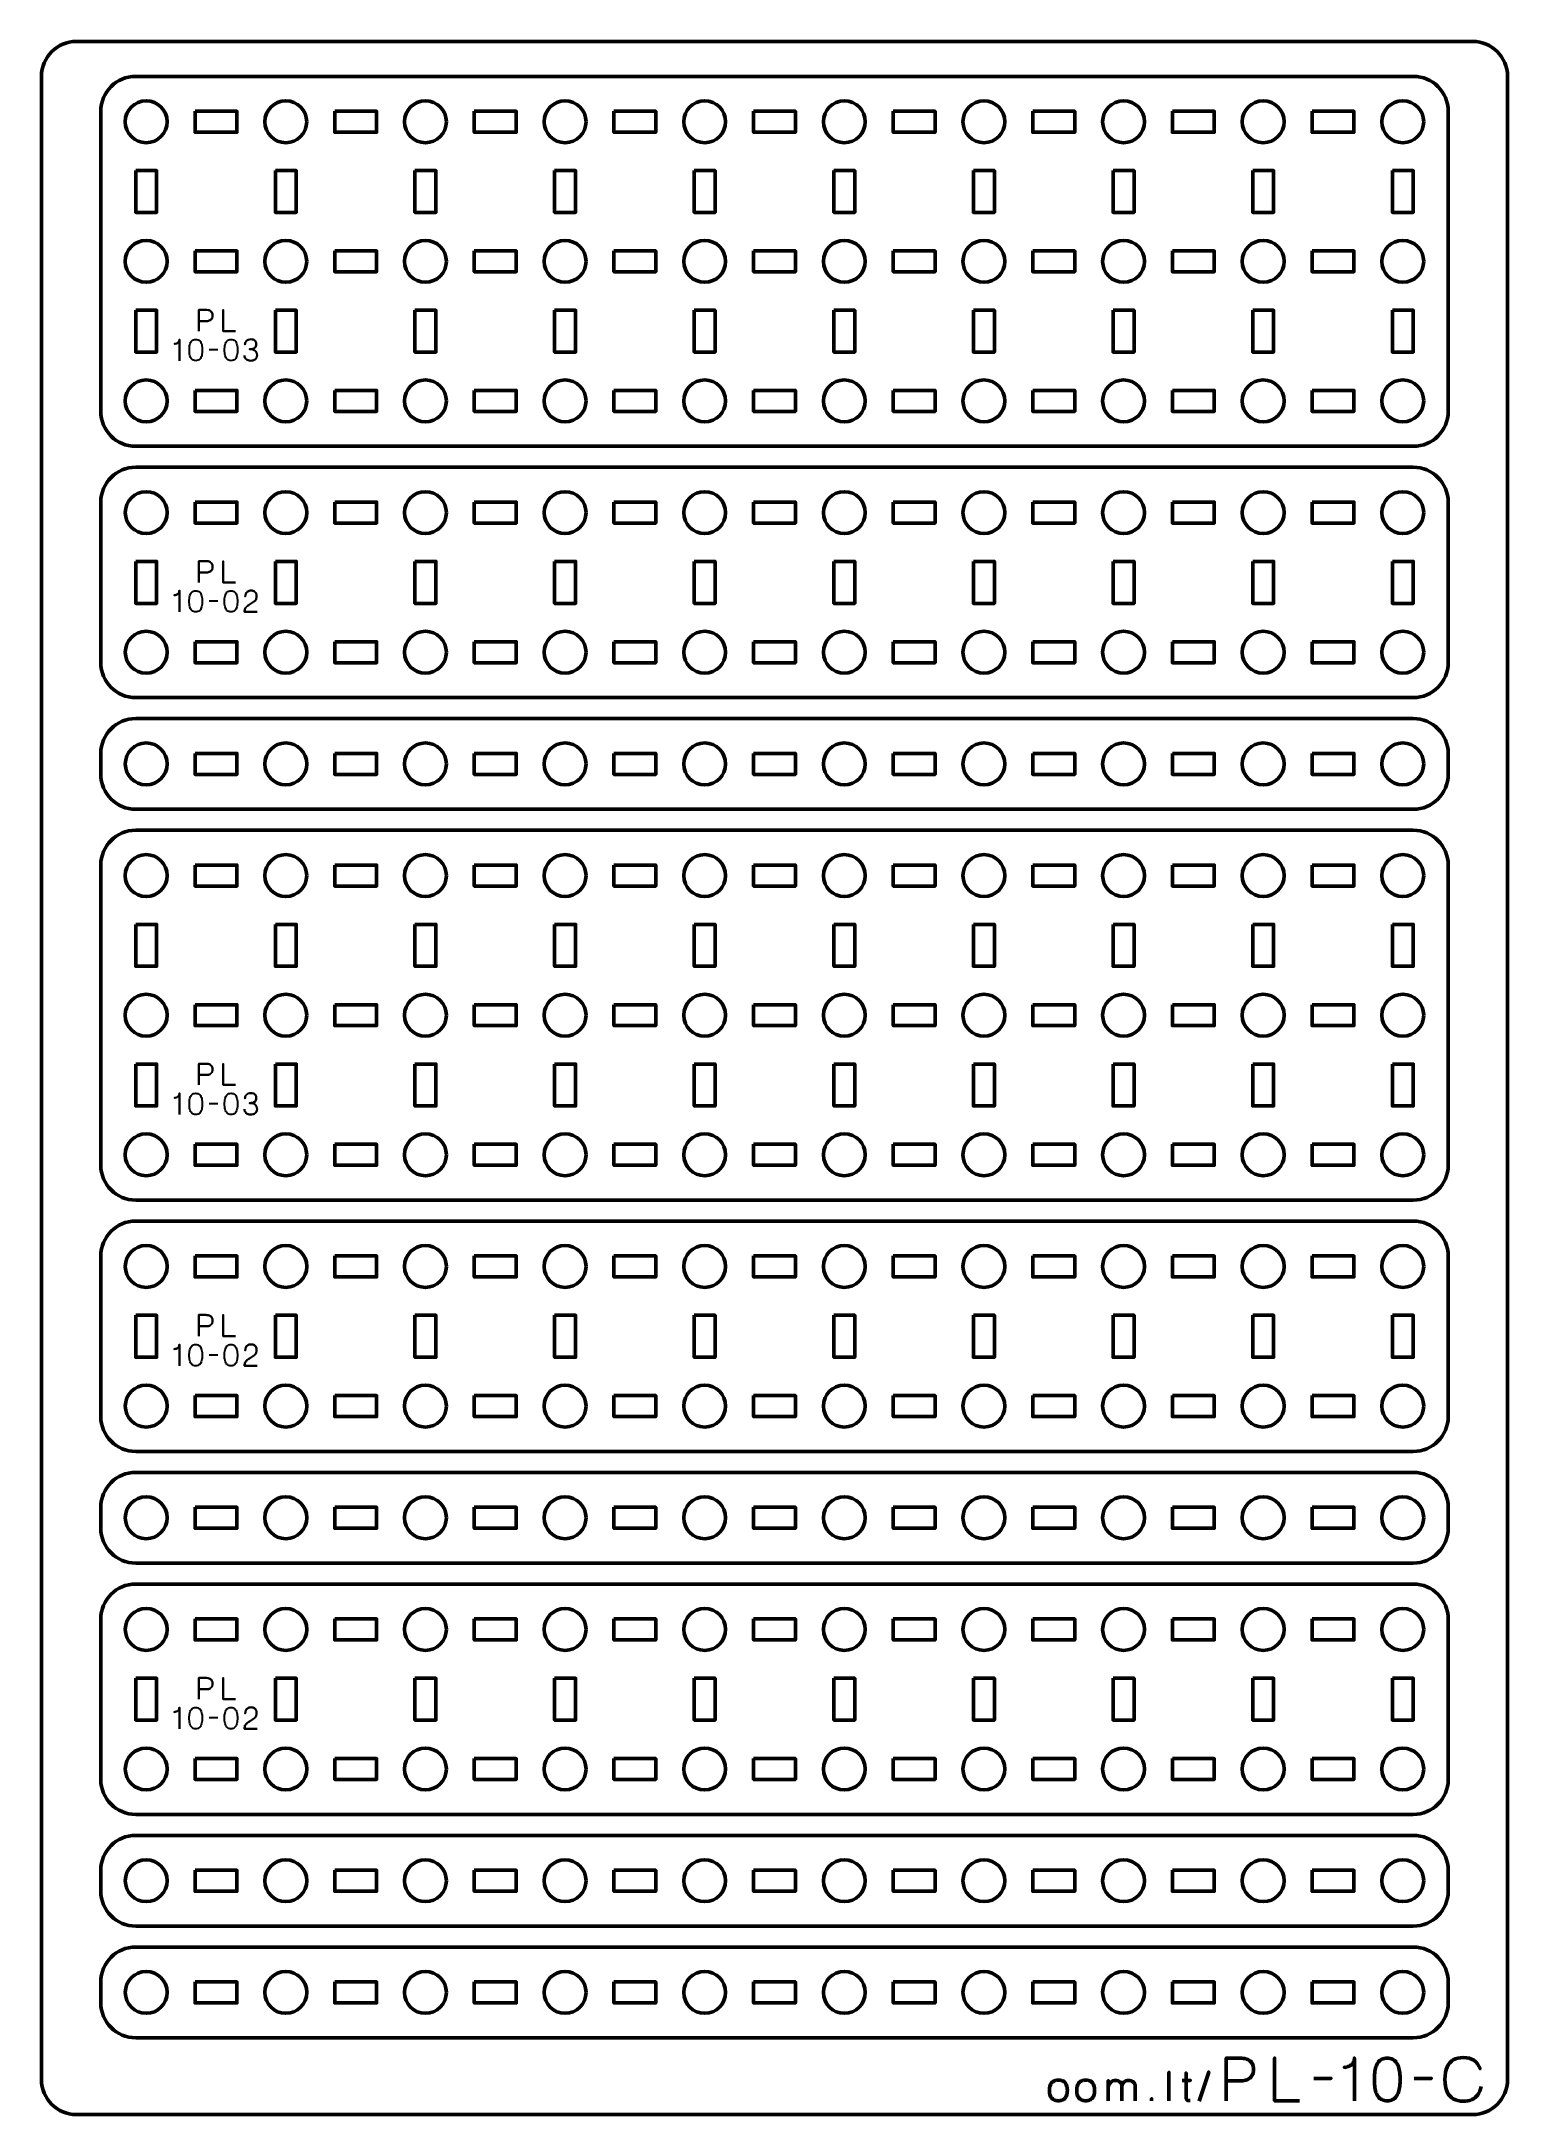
# Model space of a CAD drawing. Header units: centimetres. Extents: x -21 to 0, y -29.7 to 0.
import ezdxf

# ---------------------------------------------------------------- set-up
doc = ezdxf.new("R2010")
doc.units = ezdxf.units.CM
doc.header["$MEASUREMENT"] = 0
doc.layers.add('Layer 1', color=7, linetype='Continuous')

msp = doc.modelspace()

# ---------------------------------------------------------------- linework, layer by layer
at = {"layer": 'Layer 1', "color": 22, "lineweight": 53}
msp.add_open_spline([(-21.00003, -29.19996), (-21.00003, -29.19996), (-21.00003, -0.49992), (-21.00003, -0.49992), (-21.00003, -0.49992), (-21.00003, -0.22295), (-20.77694, 0.00004), (-20.49994, 0.00004), (-20.49994, 0.00004), (-20.49994, 0.00004), (-0.50008, 0.00004), (-0.50008, 0.00004), (-0.50008, 0.00004), (-0.22294, 0.00004), (0.00002, -0.22295), (0.00002, -0.49992), (0.00002, -0.49992), (0.00002, -0.49992), (0.00002, -29.19996), (0.00002, -29.19996), (0.00002, -29.19996), (0.00002, -29.47696), (-0.22294, -29.70005), (-0.50008, -29.70005), (-0.50008, -29.70005), (-0.50008, -29.70005), (-20.49994, -29.70005), (-20.49994, -29.70005), (-20.49994, -29.70005), (-20.77694, -29.70005), (-21.00003, -29.47696), (-21.00003, -29.19996)], degree=3, knots=[0, 0, 0, 0, 0.125, 0.125, 0.125, 0.125, 0.25, 0.25, 0.25, 0.25, 0.375, 0.375, 0.375, 0.375, 0.5, 0.5, 0.5, 0.5, 0.625, 0.625, 0.625, 0.625, 0.75, 0.75, 0.75, 0.75, 0.875, 0.875, 0.875, 0.875, 1, 1, 1, 1], dxfattribs=at)
at = {"layer": 'Layer 1', "color": 2, "lineweight": 53}
for points in [[(-19.65, -0.50001), (-19.65, -0.50001), (-1.35007, -0.50001), (-1.35007, -0.50001), (-1.35007, -0.50001), (-1.07307, -0.50001), (-0.84997, -0.7231), (-0.84997, -1.0001), (-0.84997, -1.0001), (-0.84997, -1.0001), (-0.84997, -5.29997), (-0.84997, -5.29997), (-0.84997, -5.29997), (-0.84997, -5.57711), (-1.07307, -5.80007), (-1.35007, -5.80007), (-1.35007, -5.80007), (-1.35007, -5.80007), (-19.65, -5.80007), (-19.65, -5.80007), (-19.65, -5.80007), (-19.927, -5.80007), (-20.15009, -5.57711), (-20.15009, -5.29997), (-20.15009, -5.29997), (-20.15009, -5.29997), (-20.15009, -1.0001), (-20.15009, -1.0001), (-20.15009, -1.0001), (-20.15009, -0.7231), (-19.927, -0.50001), (-19.65, -0.50001)], [(-19.64994, -6.10001), (-19.64994, -6.10001), (-1.35007, -6.10001), (-1.35007, -6.10001), (-1.35007, -6.10001), (-1.07307, -6.10001), (-0.84997, -6.32311), (-0.84997, -6.60011), (-0.84997, -6.60011), (-0.84997, -6.60011), (-0.84997, -8.90003), (-0.84997, -8.90003), (-0.84997, -8.90003), (-0.84997, -9.17704), (-1.07307, -9.39999), (-1.35007, -9.39999), (-1.35007, -9.39999), (-1.35007, -9.39999), (-19.64994, -9.39999), (-19.64994, -9.39999), (-19.64994, -9.39999), (-19.92694, -9.39999), (-20.15003, -9.17704), (-20.15003, -8.90003), (-20.15003, -8.90003), (-20.15003, -8.90003), (-20.15003, -6.60011), (-20.15003, -6.60011), (-20.15003, -6.60011), (-20.15003, -6.32311), (-19.92694, -6.10001), (-19.64994, -6.10001)], [(-19.64997, -9.70008), (-19.64997, -9.70008), (-1.35004, -9.70008), (-1.35004, -9.70008), (-1.35004, -9.70008), (-1.07304, -9.70008), (-0.84994, -9.92317), (-0.84994, -10.20017), (-0.84994, -10.20017), (-0.84994, -10.20017), (-0.84994, -10.50018), (-0.84994, -10.50018), (-0.84994, -10.50018), (-0.84994, -10.77714), (-1.07304, -11.0001), (-1.35004, -11.0001), (-1.35004, -11.0001), (-1.35004, -11.0001), (-19.64997, -11.0001), (-19.64997, -11.0001), (-19.64997, -11.0001), (-19.92697, -11.0001), (-20.15006, -10.77714), (-20.15006, -10.50018), (-20.15006, -10.50018), (-20.15006, -10.50018), (-20.15006, -10.20017), (-20.15006, -10.20017), (-20.15006, -10.20017), (-20.15006, -9.92317), (-19.92697, -9.70008), (-19.64997, -9.70008)], [(-19.65, -11.30001), (-19.65, -11.30001), (-1.35007, -11.30001), (-1.35007, -11.30001), (-1.35007, -11.30001), (-1.07307, -11.30001), (-0.84997, -11.5231), (-0.84997, -11.8001), (-0.84997, -11.8001), (-0.84997, -11.8001), (-0.84997, -16.09997), (-0.84997, -16.09997), (-0.84997, -16.09997), (-0.84997, -16.37711), (-1.07307, -16.60007), (-1.35007, -16.60007), (-1.35007, -16.60007), (-1.35007, -16.60007), (-19.65, -16.60007), (-19.65, -16.60007), (-19.65, -16.60007), (-19.927, -16.60007), (-20.15009, -16.37711), (-20.15009, -16.09997), (-20.15009, -16.09997), (-20.15009, -16.09997), (-20.15009, -11.8001), (-20.15009, -11.8001), (-20.15009, -11.8001), (-20.15009, -11.5231), (-19.927, -11.30001), (-19.65, -11.30001)], [(-19.64994, -16.90001), (-19.64994, -16.90001), (-1.35007, -16.90001), (-1.35007, -16.90001), (-1.35007, -16.90001), (-1.07307, -16.90001), (-0.84997, -17.12311), (-0.84997, -17.40011), (-0.84997, -17.40011), (-0.84997, -17.40011), (-0.84997, -19.70003), (-0.84997, -19.70003), (-0.84997, -19.70003), (-0.84997, -19.97704), (-1.07307, -20.19999), (-1.35007, -20.19999), (-1.35007, -20.19999), (-1.35007, -20.19999), (-19.64994, -20.19999), (-19.64994, -20.19999), (-19.64994, -20.19999), (-19.92694, -20.19999), (-20.15003, -19.97704), (-20.15003, -19.70003), (-20.15003, -19.70003), (-20.15003, -19.70003), (-20.15003, -17.40011), (-20.15003, -17.40011), (-20.15003, -17.40011), (-20.15003, -17.12311), (-19.92694, -16.90001), (-19.64994, -16.90001)], [(-19.64997, -20.50008), (-19.64997, -20.50008), (-1.35004, -20.50008), (-1.35004, -20.50008), (-1.35004, -20.50008), (-1.07304, -20.50008), (-0.84994, -20.72317), (-0.84994, -21.00017), (-0.84994, -21.00017), (-0.84994, -21.00017), (-0.84994, -21.30018), (-0.84994, -21.30018), (-0.84994, -21.30018), (-0.84994, -21.57714), (-1.07304, -21.8001), (-1.35004, -21.8001), (-1.35004, -21.8001), (-1.35004, -21.8001), (-19.64997, -21.8001), (-19.64997, -21.8001), (-19.64997, -21.8001), (-19.92697, -21.8001), (-20.15006, -21.57714), (-20.15006, -21.30018), (-20.15006, -21.30018), (-20.15006, -21.30018), (-20.15006, -21.00017), (-20.15006, -21.00017), (-20.15006, -21.00017), (-20.15006, -20.72317), (-19.92697, -20.50008), (-19.64997, -20.50008)], [(-19.64994, -22.10001), (-19.64994, -22.10001), (-1.35007, -22.10001), (-1.35007, -22.10001), (-1.35007, -22.10001), (-1.07307, -22.10001), (-0.84997, -22.32311), (-0.84997, -22.60011), (-0.84997, -22.60011), (-0.84997, -22.60011), (-0.84997, -24.90003), (-0.84997, -24.90003), (-0.84997, -24.90003), (-0.84997, -25.17704), (-1.07307, -25.39999), (-1.35007, -25.39999), (-1.35007, -25.39999), (-1.35007, -25.39999), (-19.64994, -25.39999), (-19.64994, -25.39999), (-19.64994, -25.39999), (-19.92694, -25.39999), (-20.15003, -25.17704), (-20.15003, -24.90003), (-20.15003, -24.90003), (-20.15003, -24.90003), (-20.15003, -22.60011), (-20.15003, -22.60011), (-20.15003, -22.60011), (-20.15003, -22.32311), (-19.92694, -22.10001), (-19.64994, -22.10001)], [(-19.64997, -25.70008), (-19.64997, -25.70008), (-1.35004, -25.70008), (-1.35004, -25.70008), (-1.35004, -25.70008), (-1.07304, -25.70008), (-0.84994, -25.92317), (-0.84994, -26.20017), (-0.84994, -26.20017), (-0.84994, -26.20017), (-0.84994, -26.50018), (-0.84994, -26.50018), (-0.84994, -26.50018), (-0.84994, -26.77714), (-1.07304, -27.0001), (-1.35004, -27.0001), (-1.35004, -27.0001), (-1.35004, -27.0001), (-19.64997, -27.0001), (-19.64997, -27.0001), (-19.64997, -27.0001), (-19.92697, -27.0001), (-20.15006, -26.77714), (-20.15006, -26.50018), (-20.15006, -26.50018), (-20.15006, -26.50018), (-20.15006, -26.20017), (-20.15006, -26.20017), (-20.15006, -26.20017), (-20.15006, -25.92317), (-19.92697, -25.70008), (-19.64997, -25.70008)], [(-19.64997, -27.30008), (-19.64997, -27.30008), (-1.35004, -27.30008), (-1.35004, -27.30008), (-1.35004, -27.30008), (-1.07304, -27.30008), (-0.84994, -27.52317), (-0.84994, -27.80017), (-0.84994, -27.80017), (-0.84994, -27.80017), (-0.84994, -28.10018), (-0.84994, -28.10018), (-0.84994, -28.10018), (-0.84994, -28.37714), (-1.07304, -28.6001), (-1.35004, -28.6001), (-1.35004, -28.6001), (-1.35004, -28.6001), (-19.64997, -28.6001), (-19.64997, -28.6001), (-19.64997, -28.6001), (-19.92697, -28.6001), (-20.15006, -28.37714), (-20.15006, -28.10018), (-20.15006, -28.10018), (-20.15006, -28.10018), (-20.15006, -27.80017), (-20.15006, -27.80017), (-20.15006, -27.80017), (-20.15006, -27.52317), (-19.92697, -27.30008), (-19.64997, -27.30008)]]:
    msp.add_open_spline(points, degree=3, knots=[0, 0, 0, 0, 0.125, 0.125, 0.125, 0.125, 0.25, 0.25, 0.25, 0.25, 0.375, 0.375, 0.375, 0.375, 0.5, 0.5, 0.5, 0.5, 0.625, 0.625, 0.625, 0.625, 0.75, 0.75, 0.75, 0.75, 0.875, 0.875, 0.875, 0.875, 1, 1, 1, 1], dxfattribs=at)
at = {"layer": 'Layer 1', "lineweight": 53}
for points in [[(-19.20006, -1.15004), (-19.20006, -1.31581), (-19.33429, -1.45004), (-19.50007, -1.45004), (-19.50007, -1.45004), (-19.66573, -1.45004), (-19.80007, -1.31581), (-19.80007, -1.15004), (-19.80007, -1.15004), (-19.80007, -0.98437), (-19.66573, -0.85003), (-19.50007, -0.85003), (-19.50007, -0.85003), (-19.33429, -0.85003), (-19.20006, -0.98437), (-19.20006, -1.15004)], [(-17.19999, -1.15004), (-17.19999, -1.31581), (-17.33436, -1.45004), (-17.49999, -1.45004), (-17.49999, -1.45004), (-17.66576, -1.45004), (-17.79999, -1.31581), (-17.79999, -1.15004), (-17.79999, -1.15004), (-17.79999, -0.98437), (-17.66576, -0.85003), (-17.49999, -0.85003), (-17.49999, -0.85003), (-17.33436, -0.85003), (-17.19999, -0.98437), (-17.19999, -1.15004)], [(-15.20006, -1.15004), (-15.20006, -1.31581), (-15.33439, -1.45004), (-15.50006, -1.45004), (-15.50006, -1.45004), (-15.66569, -1.45004), (-15.80006, -1.31581), (-15.80006, -1.15004), (-15.80006, -1.15004), (-15.80006, -0.98437), (-15.66569, -0.85003), (-15.50006, -0.85003), (-15.50006, -0.85003), (-15.33439, -0.85003), (-15.20006, -0.98437), (-15.20006, -1.15004)], [(-13.20009, -1.15004), (-13.20009, -1.31581), (-13.33432, -1.45004), (-13.50009, -1.45004), (-13.50009, -1.45004), (-13.66576, -1.45004), (-13.80009, -1.31581), (-13.80009, -1.15004), (-13.80009, -1.15004), (-13.80009, -0.98437), (-13.66576, -0.85003), (-13.50009, -0.85003), (-13.50009, -0.85003), (-13.33432, -0.85003), (-13.20009, -0.98437), (-13.20009, -1.15004)], [(-11.20002, -1.15004), (-11.20002, -1.31581), (-11.33439, -1.45004), (-11.50002, -1.45004), (-11.50002, -1.45004), (-11.66579, -1.45004), (-11.80002, -1.31581), (-11.80002, -1.15004), (-11.80002, -1.15004), (-11.80002, -0.98437), (-11.66579, -0.85003), (-11.50002, -0.85003), (-11.50002, -0.85003), (-11.33439, -0.85003), (-11.20002, -0.98437), (-11.20002, -1.15004)], [(-9.20008, -1.15004), (-9.20008, -1.31581), (-9.33442, -1.45004), (-9.50005, -1.45004), (-9.50005, -1.45004), (-9.66571, -1.45004), (-9.80005, -1.31581), (-9.80005, -1.15004), (-9.80005, -1.15004), (-9.80005, -0.98437), (-9.66571, -0.85003), (-9.50005, -0.85003), (-9.50005, -0.85003), (-9.33442, -0.85003), (-9.20008, -0.98437), (-9.20008, -1.15004)], [(-7.19997, -1.15004), (-7.19997, -1.31581), (-7.33435, -1.45004), (-7.49998, -1.45004), (-7.49998, -1.45004), (-7.66575, -1.45004), (-7.79998, -1.31581), (-7.79998, -1.15004), (-7.79998, -1.15004), (-7.79998, -0.98437), (-7.66575, -0.85003), (-7.49998, -0.85003), (-7.49998, -0.85003), (-7.33435, -0.85003), (-7.19997, -0.98437), (-7.19997, -1.15004)], [(-5.20004, -1.15004), (-5.20004, -1.31581), (-5.33438, -1.45004), (-5.50004, -1.45004), (-5.50004, -1.45004), (-5.66567, -1.45004), (-5.80005, -1.31581), (-5.80005, -1.15004), (-5.80005, -1.15004), (-5.80005, -0.98437), (-5.66567, -0.85003), (-5.50004, -0.85003), (-5.50004, -0.85003), (-5.33438, -0.85003), (-5.20004, -0.98437), (-5.20004, -1.15004)], [(-3.20007, -1.15004), (-3.20007, -1.31581), (-3.33431, -1.45004), (-3.50008, -1.45004), (-3.50008, -1.45004), (-3.66574, -1.45004), (-3.80008, -1.31581), (-3.80008, -1.15004), (-3.80008, -1.15004), (-3.80008, -0.98437), (-3.66574, -0.85003), (-3.50008, -0.85003), (-3.50008, -0.85003), (-3.33431, -0.85003), (-3.20007, -0.98437), (-3.20007, -1.15004)], [(-1.2, -1.15004), (-1.2, -1.31581), (-1.33437, -1.45004), (-1.5, -1.45004), (-1.5, -1.45004), (-1.66577, -1.45004), (-1.8, -1.31581), (-1.8, -1.15004), (-1.8, -1.15004), (-1.8, -0.98437), (-1.66577, -0.85003), (-1.5, -0.85003), (-1.5, -0.85003), (-1.33437, -0.85003), (-1.2, -0.98437), (-1.2, -1.15004)], [(-18.80005, -1.0001), (-18.80005, -1.0001), (-18.20004, -1.0001), (-18.20004, -1.0001), (-18.20004, -1.0001), (-18.20004, -1.0001), (-18.20004, -1.30011), (-18.20004, -1.30011), (-18.20004, -1.30011), (-18.20004, -1.30011), (-18.80005, -1.30011), (-18.80005, -1.30011), (-18.80005, -1.30011), (-18.80005, -1.30011), (-18.80005, -1.0001), (-18.80005, -1.0001)], [(-16.80008, -1.0001), (-16.80008, -1.0001), (-16.20008, -1.0001), (-16.20008, -1.0001), (-16.20008, -1.0001), (-16.20008, -1.0001), (-16.20008, -1.30011), (-16.20008, -1.30011), (-16.20008, -1.30011), (-16.20008, -1.30011), (-16.80008, -1.30011), (-16.80008, -1.30011), (-16.80008, -1.30011), (-16.80008, -1.30011), (-16.80008, -1.0001), (-16.80008, -1.0001)], [(-14.80001, -1.0001), (-14.80001, -1.0001), (-14.2, -1.0001), (-14.2, -1.0001), (-14.2, -1.0001), (-14.2, -1.0001), (-14.2, -1.30011), (-14.2, -1.30011), (-14.2, -1.30011), (-14.2, -1.30011), (-14.80001, -1.30011), (-14.80001, -1.30011), (-14.80001, -1.30011), (-14.80001, -1.30011), (-14.80001, -1.0001), (-14.80001, -1.0001)], [(-12.80004, -1.0001), (-12.80004, -1.0001), (-12.20003, -1.0001), (-12.20003, -1.0001), (-12.20003, -1.0001), (-12.20003, -1.0001), (-12.20003, -1.30011), (-12.20003, -1.30011), (-12.20003, -1.30011), (-12.20003, -1.30011), (-12.80004, -1.30011), (-12.80004, -1.30011), (-12.80004, -1.30011), (-12.80004, -1.30011), (-12.80004, -1.0001), (-12.80004, -1.0001)], [(-10.80011, -1.0001), (-10.80011, -1.0001), (-10.2001, -1.0001), (-10.2001, -1.0001), (-10.2001, -1.0001), (-10.2001, -1.0001), (-10.2001, -1.30011), (-10.2001, -1.30011), (-10.2001, -1.30011), (-10.2001, -1.30011), (-10.80011, -1.30011), (-10.80011, -1.30011), (-10.80011, -1.30011), (-10.80011, -1.30011), (-10.80011, -1.0001), (-10.80011, -1.0001)], [(-8.80003, -1.0001), (-8.80003, -1.0001), (-8.20003, -1.0001), (-8.20003, -1.0001), (-8.20003, -1.0001), (-8.20003, -1.0001), (-8.20003, -1.30011), (-8.20003, -1.30011), (-8.20003, -1.30011), (-8.20003, -1.30011), (-8.80003, -1.30011), (-8.80003, -1.30011), (-8.80003, -1.30011), (-8.80003, -1.30011), (-8.80003, -1.0001), (-8.80003, -1.0001)], [(-6.80007, -1.0001), (-6.80007, -1.0001), (-6.20006, -1.0001), (-6.20006, -1.0001), (-6.20006, -1.0001), (-6.20006, -1.0001), (-6.20006, -1.30011), (-6.20006, -1.30011), (-6.20006, -1.30011), (-6.20006, -1.30011), (-6.80007, -1.30011), (-6.80007, -1.30011), (-6.80007, -1.30011), (-6.80007, -1.30011), (-6.80007, -1.0001), (-6.80007, -1.0001)], [(-4.79999, -1.0001), (-4.79999, -1.0001), (-4.19999, -1.0001), (-4.19999, -1.0001), (-4.19999, -1.0001), (-4.19999, -1.0001), (-4.19999, -1.30011), (-4.19999, -1.30011), (-4.19999, -1.30011), (-4.19999, -1.30011), (-4.79999, -1.30011), (-4.79999, -1.30011), (-4.79999, -1.30011), (-4.79999, -1.30011), (-4.79999, -1.0001), (-4.79999, -1.0001)], [(-2.80006, -1.0001), (-2.80006, -1.0001), (-2.20005, -1.0001), (-2.20005, -1.0001), (-2.20005, -1.0001), (-2.20005, -1.0001), (-2.20005, -1.30011), (-2.20005, -1.30011), (-2.20005, -1.30011), (-2.20005, -1.30011), (-2.80006, -1.30011), (-2.80006, -1.30011), (-2.80006, -1.30011), (-2.80006, -1.30011), (-2.80006, -1.0001), (-2.80006, -1.0001)], [(-19.65, -1.85005), (-19.65, -1.85005), (-19.34999, -1.85005), (-19.34999, -1.85005), (-19.34999, -1.85005), (-19.34999, -1.85005), (-19.34999, -2.45006), (-19.34999, -2.45006), (-19.34999, -2.45006), (-19.34999, -2.45006), (-19.65, -2.45006), (-19.65, -2.45006), (-19.65, -2.45006), (-19.65, -2.45006), (-19.65, -1.85005), (-19.65, -1.85005)], [(-17.65006, -1.85005), (-17.65006, -1.85005), (-17.35006, -1.85005), (-17.35006, -1.85005), (-17.35006, -1.85005), (-17.35006, -1.85005), (-17.35006, -2.45006), (-17.35006, -2.45006), (-17.35006, -2.45006), (-17.35006, -2.45006), (-17.65006, -2.45006), (-17.65006, -2.45006), (-17.65006, -2.45006), (-17.65006, -2.45006), (-17.65006, -1.85005), (-17.65006, -1.85005)], [(-15.65013, -1.85005), (-15.65013, -1.85005), (-15.35013, -1.85005), (-15.35013, -1.85005), (-15.35013, -1.85005), (-15.35013, -1.85005), (-15.35013, -2.45006), (-15.35013, -2.45006), (-15.35013, -2.45006), (-15.35013, -2.45006), (-15.65013, -2.45006), (-15.65013, -2.45006), (-15.65013, -2.45006), (-15.65013, -2.45006), (-15.65013, -1.85005), (-15.65013, -1.85005)], [(-13.65002, -1.85005), (-13.65002, -1.85005), (-13.35002, -1.85005), (-13.35002, -1.85005), (-13.35002, -1.85005), (-13.35002, -1.85005), (-13.35002, -2.45006), (-13.35002, -2.45006), (-13.35002, -2.45006), (-13.35002, -2.45006), (-13.65002, -2.45006), (-13.65002, -2.45006), (-13.65002, -2.45006), (-13.65002, -2.45006), (-13.65002, -1.85005), (-13.65002, -1.85005)], [(-11.65009, -1.85005), (-11.65009, -1.85005), (-11.35009, -1.85005), (-11.35009, -1.85005), (-11.35009, -1.85005), (-11.35009, -1.85005), (-11.35009, -2.45006), (-11.35009, -2.45006), (-11.35009, -2.45006), (-11.35009, -2.45006), (-11.65009, -2.45006), (-11.65009, -2.45006), (-11.65009, -2.45006), (-11.65009, -2.45006), (-11.65009, -1.85005), (-11.65009, -1.85005)], [(-9.64998, -1.85005), (-9.64998, -1.85005), (-9.34998, -1.85005), (-9.34998, -1.85005), (-9.34998, -1.85005), (-9.34998, -1.85005), (-9.34998, -2.45006), (-9.34998, -2.45006), (-9.34998, -2.45006), (-9.34998, -2.45006), (-9.64998, -2.45006), (-9.64998, -2.45006), (-9.64998, -2.45006), (-9.64998, -2.45006), (-9.64998, -1.85005), (-9.64998, -1.85005)], [(-7.65005, -1.85005), (-7.65005, -1.85005), (-7.35005, -1.85005), (-7.35005, -1.85005), (-7.35005, -1.85005), (-7.35005, -1.85005), (-7.35005, -2.45006), (-7.35005, -2.45006), (-7.35005, -2.45006), (-7.35005, -2.45006), (-7.65005, -2.45006), (-7.65005, -2.45006), (-7.65005, -2.45006), (-7.65005, -2.45006), (-7.65005, -1.85005), (-7.65005, -1.85005)], [(-5.65012, -1.85005), (-5.65012, -1.85005), (-5.35011, -1.85005), (-5.35011, -1.85005), (-5.35011, -1.85005), (-5.35011, -1.85005), (-5.35011, -2.45006), (-5.35011, -2.45006), (-5.35011, -2.45006), (-5.35011, -2.45006), (-5.65012, -2.45006), (-5.65012, -2.45006), (-5.65012, -2.45006), (-5.65012, -2.45006), (-5.65012, -1.85005), (-5.65012, -1.85005)], [(-3.65001, -1.85005), (-3.65001, -1.85005), (-3.35, -1.85005), (-3.35, -1.85005), (-3.35, -1.85005), (-3.35, -1.85005), (-3.35, -2.45006), (-3.35, -2.45006), (-3.35, -2.45006), (-3.35, -2.45006), (-3.65001, -2.45006), (-3.65001, -2.45006), (-3.65001, -2.45006), (-3.65001, -2.45006), (-3.65001, -1.85005), (-3.65001, -1.85005)], [(-1.65007, -1.85005), (-1.65007, -1.85005), (-1.35007, -1.85005), (-1.35007, -1.85005), (-1.35007, -1.85005), (-1.35007, -1.85005), (-1.35007, -2.45006), (-1.35007, -2.45006), (-1.35007, -2.45006), (-1.35007, -2.45006), (-1.65007, -2.45006), (-1.65007, -2.45006), (-1.65007, -2.45006), (-1.65007, -2.45006), (-1.65007, -1.85005), (-1.65007, -1.85005)], [(-19.20006, -3.15011), (-19.20006, -3.31574), (-19.33429, -3.45011), (-19.50007, -3.45011), (-19.50007, -3.45011), (-19.66573, -3.45011), (-19.80007, -3.31574), (-19.80007, -3.15011), (-19.80007, -3.15011), (-19.80007, -2.98434), (-19.66573, -2.85011), (-19.50007, -2.85011), (-19.50007, -2.85011), (-19.33429, -2.85011), (-19.20006, -2.98434), (-19.20006, -3.15011)], [(-17.19999, -3.15011), (-17.19999, -3.31574), (-17.33436, -3.45011), (-17.49999, -3.45011), (-17.49999, -3.45011), (-17.66576, -3.45011), (-17.79999, -3.31574), (-17.79999, -3.15011), (-17.79999, -3.15011), (-17.79999, -2.98434), (-17.66576, -2.85011), (-17.49999, -2.85011), (-17.49999, -2.85011), (-17.33436, -2.85011), (-17.19999, -2.98434), (-17.19999, -3.15011)], [(-15.20006, -3.15011), (-15.20006, -3.31574), (-15.33439, -3.45011), (-15.50006, -3.45011), (-15.50006, -3.45011), (-15.66569, -3.45011), (-15.80006, -3.31574), (-15.80006, -3.15011), (-15.80006, -3.15011), (-15.80006, -2.98434), (-15.66569, -2.85011), (-15.50006, -2.85011), (-15.50006, -2.85011), (-15.33439, -2.85011), (-15.20006, -2.98434), (-15.20006, -3.15011)], [(-13.20009, -3.15011), (-13.20009, -3.31574), (-13.33432, -3.45011), (-13.50009, -3.45011), (-13.50009, -3.45011), (-13.66576, -3.45011), (-13.80009, -3.31574), (-13.80009, -3.15011), (-13.80009, -3.15011), (-13.80009, -2.98434), (-13.66576, -2.85011), (-13.50009, -2.85011), (-13.50009, -2.85011), (-13.33432, -2.85011), (-13.20009, -2.98434), (-13.20009, -3.15011)], [(-11.20002, -3.15011), (-11.20002, -3.31574), (-11.33439, -3.45011), (-11.50002, -3.45011), (-11.50002, -3.45011), (-11.66579, -3.45011), (-11.80002, -3.31574), (-11.80002, -3.15011), (-11.80002, -3.15011), (-11.80002, -2.98434), (-11.66579, -2.85011), (-11.50002, -2.85011), (-11.50002, -2.85011), (-11.33439, -2.85011), (-11.20002, -2.98434), (-11.20002, -3.15011)], [(-9.20008, -3.15011), (-9.20008, -3.31574), (-9.33442, -3.45011), (-9.50005, -3.45011), (-9.50005, -3.45011), (-9.66571, -3.45011), (-9.80005, -3.31574), (-9.80005, -3.15011), (-9.80005, -3.15011), (-9.80005, -2.98434), (-9.66571, -2.85011), (-9.50005, -2.85011), (-9.50005, -2.85011), (-9.33442, -2.85011), (-9.20008, -2.98434), (-9.20008, -3.15011)], [(-7.19997, -3.15011), (-7.19997, -3.31574), (-7.33435, -3.45011), (-7.49998, -3.45011), (-7.49998, -3.45011), (-7.66575, -3.45011), (-7.79998, -3.31574), (-7.79998, -3.15011), (-7.79998, -3.15011), (-7.79998, -2.98434), (-7.66575, -2.85011), (-7.49998, -2.85011), (-7.49998, -2.85011), (-7.33435, -2.85011), (-7.19997, -2.98434), (-7.19997, -3.15011)], [(-5.20004, -3.15011), (-5.20004, -3.31574), (-5.33438, -3.45011), (-5.50004, -3.45011), (-5.50004, -3.45011), (-5.66567, -3.45011), (-5.80005, -3.31574), (-5.80005, -3.15011), (-5.80005, -3.15011), (-5.80005, -2.98434), (-5.66567, -2.85011), (-5.50004, -2.85011), (-5.50004, -2.85011), (-5.33438, -2.85011), (-5.20004, -2.98434), (-5.20004, -3.15011)], [(-3.20007, -3.15011), (-3.20007, -3.31574), (-3.33431, -3.45011), (-3.50008, -3.45011), (-3.50008, -3.45011), (-3.66574, -3.45011), (-3.80008, -3.31574), (-3.80008, -3.15011), (-3.80008, -3.15011), (-3.80008, -2.98434), (-3.66574, -2.85011), (-3.50008, -2.85011), (-3.50008, -2.85011), (-3.33431, -2.85011), (-3.20007, -2.98434), (-3.20007, -3.15011)], [(-1.2, -3.15011), (-1.2, -3.31574), (-1.33437, -3.45011), (-1.5, -3.45011), (-1.5, -3.45011), (-1.66577, -3.45011), (-1.8, -3.31574), (-1.8, -3.15011), (-1.8, -3.15011), (-1.8, -2.98434), (-1.66577, -2.85011), (-1.5, -2.85011), (-1.5, -2.85011), (-1.33437, -2.85011), (-1.2, -2.98434), (-1.2, -3.15011)], [(-18.80005, -3.00004), (-18.80005, -3.00004), (-18.20004, -3.00004), (-18.20004, -3.00004), (-18.20004, -3.00004), (-18.20004, -3.00004), (-18.20004, -3.30004), (-18.20004, -3.30004), (-18.20004, -3.30004), (-18.20004, -3.30004), (-18.80005, -3.30004), (-18.80005, -3.30004), (-18.80005, -3.30004), (-18.80005, -3.30004), (-18.80005, -3.00004), (-18.80005, -3.00004)], [(-16.80008, -3.00004), (-16.80008, -3.00004), (-16.20008, -3.00004), (-16.20008, -3.00004), (-16.20008, -3.00004), (-16.20008, -3.00004), (-16.20008, -3.30004), (-16.20008, -3.30004), (-16.20008, -3.30004), (-16.20008, -3.30004), (-16.80008, -3.30004), (-16.80008, -3.30004), (-16.80008, -3.30004), (-16.80008, -3.30004), (-16.80008, -3.00004), (-16.80008, -3.00004)], [(-14.80001, -3.00004), (-14.80001, -3.00004), (-14.2, -3.00004), (-14.2, -3.00004), (-14.2, -3.00004), (-14.2, -3.00004), (-14.2, -3.30004), (-14.2, -3.30004), (-14.2, -3.30004), (-14.2, -3.30004), (-14.80001, -3.30004), (-14.80001, -3.30004), (-14.80001, -3.30004), (-14.80001, -3.30004), (-14.80001, -3.00004), (-14.80001, -3.00004)], [(-12.80004, -3.00004), (-12.80004, -3.00004), (-12.20003, -3.00004), (-12.20003, -3.00004), (-12.20003, -3.00004), (-12.20003, -3.00004), (-12.20003, -3.30004), (-12.20003, -3.30004), (-12.20003, -3.30004), (-12.20003, -3.30004), (-12.80004, -3.30004), (-12.80004, -3.30004), (-12.80004, -3.30004), (-12.80004, -3.30004), (-12.80004, -3.00004), (-12.80004, -3.00004)], [(-10.80011, -3.00004), (-10.80011, -3.00004), (-10.2001, -3.00004), (-10.2001, -3.00004), (-10.2001, -3.00004), (-10.2001, -3.00004), (-10.2001, -3.30004), (-10.2001, -3.30004), (-10.2001, -3.30004), (-10.2001, -3.30004), (-10.80011, -3.30004), (-10.80011, -3.30004), (-10.80011, -3.30004), (-10.80011, -3.30004), (-10.80011, -3.00004), (-10.80011, -3.00004)], [(-8.80003, -3.00004), (-8.80003, -3.00004), (-8.20003, -3.00004), (-8.20003, -3.00004), (-8.20003, -3.00004), (-8.20003, -3.00004), (-8.20003, -3.30004), (-8.20003, -3.30004), (-8.20003, -3.30004), (-8.20003, -3.30004), (-8.80003, -3.30004), (-8.80003, -3.30004), (-8.80003, -3.30004), (-8.80003, -3.30004), (-8.80003, -3.00004), (-8.80003, -3.00004)], [(-6.80007, -3.00004), (-6.80007, -3.00004), (-6.20006, -3.00004), (-6.20006, -3.00004), (-6.20006, -3.00004), (-6.20006, -3.00004), (-6.20006, -3.30004), (-6.20006, -3.30004), (-6.20006, -3.30004), (-6.20006, -3.30004), (-6.80007, -3.30004), (-6.80007, -3.30004), (-6.80007, -3.30004), (-6.80007, -3.30004), (-6.80007, -3.00004), (-6.80007, -3.00004)], [(-4.79999, -3.00004), (-4.79999, -3.00004), (-4.19999, -3.00004), (-4.19999, -3.00004), (-4.19999, -3.00004), (-4.19999, -3.00004), (-4.19999, -3.30004), (-4.19999, -3.30004), (-4.19999, -3.30004), (-4.19999, -3.30004), (-4.79999, -3.30004), (-4.79999, -3.30004), (-4.79999, -3.30004), (-4.79999, -3.30004), (-4.79999, -3.00004), (-4.79999, -3.00004)], [(-2.80006, -3.00004), (-2.80006, -3.00004), (-2.20005, -3.00004), (-2.20005, -3.00004), (-2.20005, -3.00004), (-2.20005, -3.00004), (-2.20005, -3.30004), (-2.20005, -3.30004), (-2.20005, -3.30004), (-2.20005, -3.30004), (-2.80006, -3.30004), (-2.80006, -3.30004), (-2.80006, -3.30004), (-2.80006, -3.30004), (-2.80006, -3.00004), (-2.80006, -3.00004)], [(-19.65, -3.85002), (-19.65, -3.85002), (-19.34999, -3.85002), (-19.34999, -3.85002), (-19.34999, -3.85002), (-19.34999, -3.85002), (-19.34999, -4.45002), (-19.34999, -4.45002), (-19.34999, -4.45002), (-19.34999, -4.45002), (-19.65, -4.45002), (-19.65, -4.45002), (-19.65, -4.45002), (-19.65, -4.45002), (-19.65, -3.85002), (-19.65, -3.85002)], [(-17.65006, -3.85002), (-17.65006, -3.85002), (-17.35006, -3.85002), (-17.35006, -3.85002), (-17.35006, -3.85002), (-17.35006, -3.85002), (-17.35006, -4.45002), (-17.35006, -4.45002), (-17.35006, -4.45002), (-17.35006, -4.45002), (-17.65006, -4.45002), (-17.65006, -4.45002), (-17.65006, -4.45002), (-17.65006, -4.45002), (-17.65006, -3.85002), (-17.65006, -3.85002)], [(-15.65013, -3.85002), (-15.65013, -3.85002), (-15.35013, -3.85002), (-15.35013, -3.85002), (-15.35013, -3.85002), (-15.35013, -3.85002), (-15.35013, -4.45002), (-15.35013, -4.45002), (-15.35013, -4.45002), (-15.35013, -4.45002), (-15.65013, -4.45002), (-15.65013, -4.45002), (-15.65013, -4.45002), (-15.65013, -4.45002), (-15.65013, -3.85002), (-15.65013, -3.85002)], [(-13.65002, -3.85002), (-13.65002, -3.85002), (-13.35002, -3.85002), (-13.35002, -3.85002), (-13.35002, -3.85002), (-13.35002, -3.85002), (-13.35002, -4.45002), (-13.35002, -4.45002), (-13.35002, -4.45002), (-13.35002, -4.45002), (-13.65002, -4.45002), (-13.65002, -4.45002), (-13.65002, -4.45002), (-13.65002, -4.45002), (-13.65002, -3.85002), (-13.65002, -3.85002)], [(-11.65009, -3.85002), (-11.65009, -3.85002), (-11.35009, -3.85002), (-11.35009, -3.85002), (-11.35009, -3.85002), (-11.35009, -3.85002), (-11.35009, -4.45002), (-11.35009, -4.45002), (-11.35009, -4.45002), (-11.35009, -4.45002), (-11.65009, -4.45002), (-11.65009, -4.45002), (-11.65009, -4.45002), (-11.65009, -4.45002), (-11.65009, -3.85002), (-11.65009, -3.85002)], [(-9.64998, -3.85002), (-9.64998, -3.85002), (-9.34998, -3.85002), (-9.34998, -3.85002), (-9.34998, -3.85002), (-9.34998, -3.85002), (-9.34998, -4.45002), (-9.34998, -4.45002), (-9.34998, -4.45002), (-9.34998, -4.45002), (-9.64998, -4.45002), (-9.64998, -4.45002), (-9.64998, -4.45002), (-9.64998, -4.45002), (-9.64998, -3.85002), (-9.64998, -3.85002)], [(-7.65005, -3.85002), (-7.65005, -3.85002), (-7.35005, -3.85002), (-7.35005, -3.85002), (-7.35005, -3.85002), (-7.35005, -3.85002), (-7.35005, -4.45002), (-7.35005, -4.45002), (-7.35005, -4.45002), (-7.35005, -4.45002), (-7.65005, -4.45002), (-7.65005, -4.45002), (-7.65005, -4.45002), (-7.65005, -4.45002), (-7.65005, -3.85002), (-7.65005, -3.85002)], [(-5.65012, -3.85002), (-5.65012, -3.85002), (-5.35011, -3.85002), (-5.35011, -3.85002), (-5.35011, -3.85002), (-5.35011, -3.85002), (-5.35011, -4.45002), (-5.35011, -4.45002), (-5.35011, -4.45002), (-5.35011, -4.45002), (-5.65012, -4.45002), (-5.65012, -4.45002), (-5.65012, -4.45002), (-5.65012, -4.45002), (-5.65012, -3.85002), (-5.65012, -3.85002)], [(-3.65001, -3.85002), (-3.65001, -3.85002), (-3.35, -3.85002), (-3.35, -3.85002), (-3.35, -3.85002), (-3.35, -3.85002), (-3.35, -4.45002), (-3.35, -4.45002), (-3.35, -4.45002), (-3.35, -4.45002), (-3.65001, -4.45002), (-3.65001, -4.45002), (-3.65001, -4.45002), (-3.65001, -4.45002), (-3.65001, -3.85002), (-3.65001, -3.85002)], [(-1.65007, -3.85002), (-1.65007, -3.85002), (-1.35007, -3.85002), (-1.35007, -3.85002), (-1.35007, -3.85002), (-1.35007, -3.85002), (-1.35007, -4.45002), (-1.35007, -4.45002), (-1.35007, -4.45002), (-1.35007, -4.45002), (-1.65007, -4.45002), (-1.65007, -4.45002), (-1.65007, -4.45002), (-1.65007, -4.45002), (-1.65007, -3.85002), (-1.65007, -3.85002)], [(-19.20006, -5.15004), (-19.20006, -5.31571), (-19.33429, -5.45004), (-19.50007, -5.45004), (-19.50007, -5.45004), (-19.66573, -5.45004), (-19.80007, -5.31571), (-19.80007, -5.15004), (-19.80007, -5.15004), (-19.80007, -4.98441), (-19.66573, -4.85004), (-19.50007, -4.85004), (-19.50007, -4.85004), (-19.33429, -4.85004), (-19.20006, -4.98441), (-19.20006, -5.15004)], [(-18.80005, -4.99997), (-18.80005, -4.99997), (-18.20004, -4.99997), (-18.20004, -4.99997), (-18.20004, -4.99997), (-18.20004, -4.99997), (-18.20004, -5.29997), (-18.20004, -5.29997), (-18.20004, -5.29997), (-18.20004, -5.29997), (-18.80005, -5.29997), (-18.80005, -5.29997), (-18.80005, -5.29997), (-18.80005, -5.29997), (-18.80005, -4.99997), (-18.80005, -4.99997)], [(-17.19999, -5.15004), (-17.19999, -5.31571), (-17.33436, -5.45004), (-17.49999, -5.45004), (-17.49999, -5.45004), (-17.66576, -5.45004), (-17.79999, -5.31571), (-17.79999, -5.15004), (-17.79999, -5.15004), (-17.79999, -4.98441), (-17.66576, -4.85004), (-17.49999, -4.85004), (-17.49999, -4.85004), (-17.33436, -4.85004), (-17.19999, -4.98441), (-17.19999, -5.15004)], [(-16.80008, -4.99997), (-16.80008, -4.99997), (-16.20008, -4.99997), (-16.20008, -4.99997), (-16.20008, -4.99997), (-16.20008, -4.99997), (-16.20008, -5.29997), (-16.20008, -5.29997), (-16.20008, -5.29997), (-16.20008, -5.29997), (-16.80008, -5.29997), (-16.80008, -5.29997), (-16.80008, -5.29997), (-16.80008, -5.29997), (-16.80008, -4.99997), (-16.80008, -4.99997)], [(-15.20006, -5.15004), (-15.20006, -5.31571), (-15.33439, -5.45004), (-15.50006, -5.45004), (-15.50006, -5.45004), (-15.66569, -5.45004), (-15.80006, -5.31571), (-15.80006, -5.15004), (-15.80006, -5.15004), (-15.80006, -4.98441), (-15.66569, -4.85004), (-15.50006, -4.85004), (-15.50006, -4.85004), (-15.33439, -4.85004), (-15.20006, -4.98441), (-15.20006, -5.15004)], [(-14.80001, -4.99997), (-14.80001, -4.99997), (-14.2, -4.99997), (-14.2, -4.99997), (-14.2, -4.99997), (-14.2, -4.99997), (-14.2, -5.29997), (-14.2, -5.29997), (-14.2, -5.29997), (-14.2, -5.29997), (-14.80001, -5.29997), (-14.80001, -5.29997), (-14.80001, -5.29997), (-14.80001, -5.29997), (-14.80001, -4.99997), (-14.80001, -4.99997)], [(-13.20009, -5.15004), (-13.20009, -5.31571), (-13.33432, -5.45004), (-13.50009, -5.45004), (-13.50009, -5.45004), (-13.66576, -5.45004), (-13.80009, -5.31571), (-13.80009, -5.15004), (-13.80009, -5.15004), (-13.80009, -4.98441), (-13.66576, -4.85004), (-13.50009, -4.85004), (-13.50009, -4.85004), (-13.33432, -4.85004), (-13.20009, -4.98441), (-13.20009, -5.15004)], [(-12.80004, -4.99997), (-12.80004, -4.99997), (-12.20003, -4.99997), (-12.20003, -4.99997), (-12.20003, -4.99997), (-12.20003, -4.99997), (-12.20003, -5.29997), (-12.20003, -5.29997), (-12.20003, -5.29997), (-12.20003, -5.29997), (-12.80004, -5.29997), (-12.80004, -5.29997), (-12.80004, -5.29997), (-12.80004, -5.29997), (-12.80004, -4.99997), (-12.80004, -4.99997)], [(-11.20002, -5.15004), (-11.20002, -5.31571), (-11.33439, -5.45004), (-11.50002, -5.45004), (-11.50002, -5.45004), (-11.66579, -5.45004), (-11.80002, -5.31571), (-11.80002, -5.15004), (-11.80002, -5.15004), (-11.80002, -4.98441), (-11.66579, -4.85004), (-11.50002, -4.85004), (-11.50002, -4.85004), (-11.33439, -4.85004), (-11.20002, -4.98441), (-11.20002, -5.15004)], [(-10.80011, -4.99997), (-10.80011, -4.99997), (-10.2001, -4.99997), (-10.2001, -4.99997), (-10.2001, -4.99997), (-10.2001, -4.99997), (-10.2001, -5.29997), (-10.2001, -5.29997), (-10.2001, -5.29997), (-10.2001, -5.29997), (-10.80011, -5.29997), (-10.80011, -5.29997), (-10.80011, -5.29997), (-10.80011, -5.29997), (-10.80011, -4.99997), (-10.80011, -4.99997)], [(-9.20008, -5.15004), (-9.20008, -5.31571), (-9.33442, -5.45004), (-9.50005, -5.45004), (-9.50005, -5.45004), (-9.66571, -5.45004), (-9.80005, -5.31571), (-9.80005, -5.15004), (-9.80005, -5.15004), (-9.80005, -4.98441), (-9.66571, -4.85004), (-9.50005, -4.85004), (-9.50005, -4.85004), (-9.33442, -4.85004), (-9.20008, -4.98441), (-9.20008, -5.15004)], [(-8.80003, -4.99997), (-8.80003, -4.99997), (-8.20003, -4.99997), (-8.20003, -4.99997), (-8.20003, -4.99997), (-8.20003, -4.99997), (-8.20003, -5.29997), (-8.20003, -5.29997), (-8.20003, -5.29997), (-8.20003, -5.29997), (-8.80003, -5.29997), (-8.80003, -5.29997), (-8.80003, -5.29997), (-8.80003, -5.29997), (-8.80003, -4.99997), (-8.80003, -4.99997)], [(-7.19997, -5.15004), (-7.19997, -5.31571), (-7.33435, -5.45004), (-7.49998, -5.45004), (-7.49998, -5.45004), (-7.66575, -5.45004), (-7.79998, -5.31571), (-7.79998, -5.15004), (-7.79998, -5.15004), (-7.79998, -4.98441), (-7.66575, -4.85004), (-7.49998, -4.85004), (-7.49998, -4.85004), (-7.33435, -4.85004), (-7.19997, -4.98441), (-7.19997, -5.15004)], [(-6.80007, -4.99997), (-6.80007, -4.99997), (-6.20006, -4.99997), (-6.20006, -4.99997), (-6.20006, -4.99997), (-6.20006, -4.99997), (-6.20006, -5.29997), (-6.20006, -5.29997), (-6.20006, -5.29997), (-6.20006, -5.29997), (-6.80007, -5.29997), (-6.80007, -5.29997), (-6.80007, -5.29997), (-6.80007, -5.29997), (-6.80007, -4.99997), (-6.80007, -4.99997)], [(-5.20004, -5.15004), (-5.20004, -5.31571), (-5.33438, -5.45004), (-5.50004, -5.45004), (-5.50004, -5.45004), (-5.66567, -5.45004), (-5.80005, -5.31571), (-5.80005, -5.15004), (-5.80005, -5.15004), (-5.80005, -4.98441), (-5.66567, -4.85004), (-5.50004, -4.85004), (-5.50004, -4.85004), (-5.33438, -4.85004), (-5.20004, -4.98441), (-5.20004, -5.15004)], [(-4.79999, -4.99997), (-4.79999, -4.99997), (-4.19999, -4.99997), (-4.19999, -4.99997), (-4.19999, -4.99997), (-4.19999, -4.99997), (-4.19999, -5.29997), (-4.19999, -5.29997), (-4.19999, -5.29997), (-4.19999, -5.29997), (-4.79999, -5.29997), (-4.79999, -5.29997), (-4.79999, -5.29997), (-4.79999, -5.29997), (-4.79999, -4.99997), (-4.79999, -4.99997)], [(-3.20007, -5.15004), (-3.20007, -5.31571), (-3.33431, -5.45004), (-3.50008, -5.45004), (-3.50008, -5.45004), (-3.66574, -5.45004), (-3.80008, -5.31571), (-3.80008, -5.15004), (-3.80008, -5.15004), (-3.80008, -4.98441), (-3.66574, -4.85004), (-3.50008, -4.85004), (-3.50008, -4.85004), (-3.33431, -4.85004), (-3.20007, -4.98441), (-3.20007, -5.15004)], [(-2.80006, -4.99997), (-2.80006, -4.99997), (-2.20005, -4.99997), (-2.20005, -4.99997), (-2.20005, -4.99997), (-2.20005, -4.99997), (-2.20005, -5.29997), (-2.20005, -5.29997), (-2.20005, -5.29997), (-2.20005, -5.29997), (-2.80006, -5.29997), (-2.80006, -5.29997), (-2.80006, -5.29997), (-2.80006, -5.29997), (-2.80006, -4.99997), (-2.80006, -4.99997)], [(-1.2, -5.15004), (-1.2, -5.31571), (-1.33437, -5.45004), (-1.5, -5.45004), (-1.5, -5.45004), (-1.66577, -5.45004), (-1.8, -5.31571), (-1.8, -5.15004), (-1.8, -5.15004), (-1.8, -4.98441), (-1.66577, -4.85004), (-1.5, -4.85004), (-1.5, -4.85004), (-1.33437, -4.85004), (-1.2, -4.98441), (-1.2, -5.15004)], [(-19.2, -6.75004), (-19.2, -6.91581), (-19.33423, -7.05004), (-19.50001, -7.05004), (-19.50001, -7.05004), (-19.66567, -7.05004), (-19.80001, -6.91581), (-19.80001, -6.75004), (-19.80001, -6.75004), (-19.80001, -6.58438), (-19.66567, -6.45004), (-19.50001, -6.45004), (-19.50001, -6.45004), (-19.33423, -6.45004), (-19.2, -6.58438), (-19.2, -6.75004)], [(-17.19994, -6.75004), (-17.19994, -6.91581), (-17.33431, -7.05004), (-17.49994, -7.05004), (-17.49994, -7.05004), (-17.66571, -7.05004), (-17.79994, -6.91581), (-17.79994, -6.75004), (-17.79994, -6.75004), (-17.79994, -6.58438), (-17.66571, -6.45004), (-17.49994, -6.45004), (-17.49994, -6.45004), (-17.33431, -6.45004), (-17.19994, -6.58438), (-17.19994, -6.75004)], [(-15.20002, -6.75004), (-15.20002, -6.91581), (-15.33434, -7.05004), (-15.50001, -7.05004), (-15.50001, -7.05004), (-15.66564, -7.05004), (-15.80001, -6.91581), (-15.80001, -6.75004), (-15.80001, -6.75004), (-15.80001, -6.58438), (-15.66564, -6.45004), (-15.50001, -6.45004), (-15.50001, -6.45004), (-15.33434, -6.45004), (-15.20002, -6.58438), (-15.20002, -6.75004)], [(-13.20005, -6.75004), (-13.20005, -6.91581), (-13.33428, -7.05004), (-13.50005, -7.05004), (-13.50005, -7.05004), (-13.66572, -7.05004), (-13.80005, -6.91581), (-13.80005, -6.75004), (-13.80005, -6.75004), (-13.80005, -6.58438), (-13.66572, -6.45004), (-13.50005, -6.45004), (-13.50005, -6.45004), (-13.33428, -6.45004), (-13.20005, -6.58438), (-13.20005, -6.75004)], [(-11.19999, -6.75004), (-11.19999, -6.91581), (-11.33436, -7.05004), (-11.49999, -7.05004), (-11.49999, -7.05004), (-11.66576, -7.05004), (-11.79999, -6.91581), (-11.79999, -6.75004), (-11.79999, -6.75004), (-11.79999, -6.58438), (-11.66576, -6.45004), (-11.49999, -6.45004), (-11.49999, -6.45004), (-11.33436, -6.45004), (-11.19999, -6.58438), (-11.19999, -6.75004)], [(-9.20005, -6.75004), (-9.20005, -6.91581), (-9.33439, -7.05004), (-9.50002, -7.05004), (-9.50002, -7.05004), (-9.66568, -7.05004), (-9.80002, -6.91581), (-9.80002, -6.75004), (-9.80002, -6.75004), (-9.80002, -6.58438), (-9.66568, -6.45004), (-9.50002, -6.45004), (-9.50002, -6.45004), (-9.33439, -6.45004), (-9.20005, -6.58438), (-9.20005, -6.75004)], [(-7.19995, -6.75004), (-7.19995, -6.91581), (-7.33433, -7.05004), (-7.49996, -7.05004), (-7.49996, -7.05004), (-7.66573, -7.05004), (-7.79996, -6.91581), (-7.79996, -6.75004), (-7.79996, -6.75004), (-7.79996, -6.58438), (-7.66573, -6.45004), (-7.49996, -6.45004), (-7.49996, -6.45004), (-7.33433, -6.45004), (-7.19995, -6.58438), (-7.19995, -6.75004)], [(-5.20003, -6.75004), (-5.20003, -6.91581), (-5.33437, -7.05004), (-5.50002, -7.05004), (-5.50002, -7.05004), (-5.66565, -7.05004), (-5.80003, -6.91581), (-5.80003, -6.75004), (-5.80003, -6.75004), (-5.80003, -6.58438), (-5.66565, -6.45004), (-5.50002, -6.45004), (-5.50002, -6.45004), (-5.33437, -6.45004), (-5.20003, -6.58438), (-5.20003, -6.75004)], [(-3.20006, -6.75004), (-3.20006, -6.91581), (-3.3343, -7.05004), (-3.50007, -7.05004), (-3.50007, -7.05004), (-3.66573, -7.05004), (-3.80007, -6.91581), (-3.80007, -6.75004), (-3.80007, -6.75004), (-3.80007, -6.58438), (-3.66573, -6.45004), (-3.50007, -6.45004), (-3.50007, -6.45004), (-3.3343, -6.45004), (-3.20006, -6.58438), (-3.20006, -6.75004)], [(-1.2, -6.75004), (-1.2, -6.91581), (-1.33437, -7.05004), (-1.5, -7.05004), (-1.5, -7.05004), (-1.66577, -7.05004), (-1.8, -6.91581), (-1.8, -6.75004), (-1.8, -6.75004), (-1.8, -6.58438), (-1.66577, -6.45004), (-1.5, -6.45004), (-1.5, -6.45004), (-1.33437, -6.45004), (-1.2, -6.58438), (-1.2, -6.75004)], [(-18.79999, -6.60011), (-18.79999, -6.60011), (-18.19999, -6.60011), (-18.19999, -6.60011), (-18.19999, -6.60011), (-18.19999, -6.60011), (-18.19999, -6.90011), (-18.19999, -6.90011), (-18.19999, -6.90011), (-18.19999, -6.90011), (-18.79999, -6.90011), (-18.79999, -6.90011), (-18.79999, -6.90011), (-18.79999, -6.90011), (-18.79999, -6.60011), (-18.79999, -6.60011)], [(-16.80003, -6.60011), (-16.80003, -6.60011), (-16.20003, -6.60011), (-16.20003, -6.60011), (-16.20003, -6.60011), (-16.20003, -6.60011), (-16.20003, -6.90011), (-16.20003, -6.90011), (-16.20003, -6.90011), (-16.20003, -6.90011), (-16.80003, -6.90011), (-16.80003, -6.90011), (-16.80003, -6.90011), (-16.80003, -6.90011), (-16.80003, -6.60011), (-16.80003, -6.60011)], [(-14.79997, -6.60011), (-14.79997, -6.60011), (-14.19996, -6.60011), (-14.19996, -6.60011), (-14.19996, -6.60011), (-14.19996, -6.60011), (-14.19996, -6.90011), (-14.19996, -6.90011), (-14.19996, -6.90011), (-14.19996, -6.90011), (-14.79997, -6.90011), (-14.79997, -6.90011), (-14.79997, -6.90011), (-14.79997, -6.90011), (-14.79997, -6.60011), (-14.79997, -6.60011)], [(-12.8, -6.60011), (-12.8, -6.60011), (-12.19999, -6.60011), (-12.19999, -6.60011), (-12.19999, -6.60011), (-12.19999, -6.60011), (-12.19999, -6.90011), (-12.19999, -6.90011), (-12.19999, -6.90011), (-12.19999, -6.90011), (-12.8, -6.90011), (-12.8, -6.90011), (-12.8, -6.90011), (-12.8, -6.90011), (-12.8, -6.60011), (-12.8, -6.60011)], [(-10.80008, -6.60011), (-10.80008, -6.60011), (-10.20007, -6.60011), (-10.20007, -6.60011), (-10.20007, -6.60011), (-10.20007, -6.60011), (-10.20007, -6.90011), (-10.20007, -6.90011), (-10.20007, -6.90011), (-10.20007, -6.90011), (-10.80008, -6.90011), (-10.80008, -6.90011), (-10.80008, -6.90011), (-10.80008, -6.90011), (-10.80008, -6.60011), (-10.80008, -6.60011)], [(-8.8, -6.60011), (-8.8, -6.60011), (-8.20001, -6.60011), (-8.20001, -6.60011), (-8.20001, -6.60011), (-8.20001, -6.60011), (-8.20001, -6.90011), (-8.20001, -6.90011), (-8.20001, -6.90011), (-8.20001, -6.90011), (-8.8, -6.90011), (-8.8, -6.90011), (-8.8, -6.90011), (-8.8, -6.90011), (-8.8, -6.60011), (-8.8, -6.60011)], [(-6.80005, -6.60011), (-6.80005, -6.60011), (-6.20004, -6.60011), (-6.20004, -6.60011), (-6.20004, -6.60011), (-6.20004, -6.60011), (-6.20004, -6.90011), (-6.20004, -6.90011), (-6.20004, -6.90011), (-6.20004, -6.90011), (-6.80005, -6.90011), (-6.80005, -6.90011), (-6.80005, -6.90011), (-6.80005, -6.90011), (-6.80005, -6.60011), (-6.80005, -6.60011)], [(-4.79998, -6.60011), (-4.79998, -6.60011), (-4.19998, -6.60011), (-4.19998, -6.60011), (-4.19998, -6.60011), (-4.19998, -6.60011), (-4.19998, -6.90011), (-4.19998, -6.90011), (-4.19998, -6.90011), (-4.19998, -6.90011), (-4.79998, -6.90011), (-4.79998, -6.90011), (-4.79998, -6.90011), (-4.79998, -6.90011), (-4.79998, -6.60011), (-4.79998, -6.60011)], [(-2.80005, -6.60011), (-2.80005, -6.60011), (-2.20004, -6.60011), (-2.20004, -6.60011), (-2.20004, -6.60011), (-2.20004, -6.60011), (-2.20004, -6.90011), (-2.20004, -6.90011), (-2.20004, -6.90011), (-2.20004, -6.90011), (-2.80005, -6.90011), (-2.80005, -6.90011), (-2.80005, -6.90011), (-2.80005, -6.90011), (-2.80005, -6.60011), (-2.80005, -6.60011)], [(-19.64994, -7.45006), (-19.64994, -7.45006), (-19.34993, -7.45006), (-19.34993, -7.45006), (-19.34993, -7.45006), (-19.34993, -7.45006), (-19.34993, -8.05005), (-19.34993, -8.05005), (-19.34993, -8.05005), (-19.34993, -8.05005), (-19.64994, -8.05005), (-19.64994, -8.05005), (-19.64994, -8.05005), (-19.64994, -8.05005), (-19.64994, -7.45006), (-19.64994, -7.45006)], [(-17.65001, -7.45006), (-17.65001, -7.45006), (-17.35001, -7.45006), (-17.35001, -7.45006), (-17.35001, -7.45006), (-17.35001, -7.45006), (-17.35001, -8.05005), (-17.35001, -8.05005), (-17.35001, -8.05005), (-17.35001, -8.05005), (-17.65001, -8.05005), (-17.65001, -8.05005), (-17.65001, -8.05005), (-17.65001, -8.05005), (-17.65001, -7.45006), (-17.65001, -7.45006)], [(-15.65008, -7.45006), (-15.65008, -7.45006), (-15.35008, -7.45006), (-15.35008, -7.45006), (-15.35008, -7.45006), (-15.35008, -7.45006), (-15.35008, -8.05005), (-15.35008, -8.05005), (-15.35008, -8.05005), (-15.35008, -8.05005), (-15.65008, -8.05005), (-15.65008, -8.05005), (-15.65008, -8.05005), (-15.65008, -8.05005), (-15.65008, -7.45006), (-15.65008, -7.45006)], [(-13.64998, -7.45006), (-13.64998, -7.45006), (-13.34998, -7.45006), (-13.34998, -7.45006), (-13.34998, -7.45006), (-13.34998, -7.45006), (-13.34998, -8.05005), (-13.34998, -8.05005), (-13.34998, -8.05005), (-13.34998, -8.05005), (-13.64998, -8.05005), (-13.64998, -8.05005), (-13.64998, -8.05005), (-13.64998, -8.05005), (-13.64998, -7.45006), (-13.64998, -7.45006)], [(-11.65006, -7.45006), (-11.65006, -7.45006), (-11.35006, -7.45006), (-11.35006, -7.45006), (-11.35006, -7.45006), (-11.35006, -7.45006), (-11.35006, -8.05005), (-11.35006, -8.05005), (-11.35006, -8.05005), (-11.35006, -8.05005), (-11.65006, -8.05005), (-11.65006, -8.05005), (-11.65006, -8.05005), (-11.65006, -8.05005), (-11.65006, -7.45006), (-11.65006, -7.45006)], [(-9.64995, -7.45006), (-9.64995, -7.45006), (-9.34995, -7.45006), (-9.34995, -7.45006), (-9.34995, -7.45006), (-9.34995, -7.45006), (-9.34995, -8.05005), (-9.34995, -8.05005), (-9.34995, -8.05005), (-9.34995, -8.05005), (-9.64995, -8.05005), (-9.64995, -8.05005), (-9.64995, -8.05005), (-9.64995, -8.05005), (-9.64995, -7.45006), (-9.64995, -7.45006)], [(-7.65003, -7.45006), (-7.65003, -7.45006), (-7.35003, -7.45006), (-7.35003, -7.45006), (-7.35003, -7.45006), (-7.35003, -7.45006), (-7.35003, -8.05005), (-7.35003, -8.05005), (-7.35003, -8.05005), (-7.35003, -8.05005), (-7.65003, -8.05005), (-7.65003, -8.05005), (-7.65003, -8.05005), (-7.65003, -8.05005), (-7.65003, -7.45006), (-7.65003, -7.45006)], [(-5.6501, -7.45006), (-5.6501, -7.45006), (-5.35009, -7.45006), (-5.35009, -7.45006), (-5.35009, -7.45006), (-5.35009, -7.45006), (-5.35009, -8.05005), (-5.35009, -8.05005), (-5.35009, -8.05005), (-5.35009, -8.05005), (-5.6501, -8.05005), (-5.6501, -8.05005), (-5.6501, -8.05005), (-5.6501, -8.05005), (-5.6501, -7.45006), (-5.6501, -7.45006)], [(-3.65, -7.45006), (-3.65, -7.45006), (-3.34999, -7.45006), (-3.34999, -7.45006), (-3.34999, -7.45006), (-3.34999, -7.45006), (-3.34999, -8.05005), (-3.34999, -8.05005), (-3.34999, -8.05005), (-3.34999, -8.05005), (-3.65, -8.05005), (-3.65, -8.05005), (-3.65, -8.05005), (-3.65, -8.05005), (-3.65, -7.45006), (-3.65, -7.45006)], [(-1.65007, -7.45006), (-1.65007, -7.45006), (-1.35007, -7.45006), (-1.35007, -7.45006), (-1.35007, -7.45006), (-1.35007, -7.45006), (-1.35007, -8.05005), (-1.35007, -8.05005), (-1.35007, -8.05005), (-1.35007, -8.05005), (-1.65007, -8.05005), (-1.65007, -8.05005), (-1.65007, -8.05005), (-1.65007, -8.05005), (-1.65007, -7.45006), (-1.65007, -7.45006)], [(-19.2, -8.7501), (-19.2, -8.91573), (-19.33423, -9.05011), (-19.50001, -9.05011), (-19.50001, -9.05011), (-19.66567, -9.05011), (-19.80001, -8.91573), (-19.80001, -8.7501), (-19.80001, -8.7501), (-19.80001, -8.58433), (-19.66567, -8.4501), (-19.50001, -8.4501), (-19.50001, -8.4501), (-19.33423, -8.4501), (-19.2, -8.58433), (-19.2, -8.7501)], [(-18.79999, -8.60003), (-18.79999, -8.60003), (-18.19999, -8.60003), (-18.19999, -8.60003), (-18.19999, -8.60003), (-18.19999, -8.60003), (-18.19999, -8.90003), (-18.19999, -8.90003), (-18.19999, -8.90003), (-18.19999, -8.90003), (-18.79999, -8.90003), (-18.79999, -8.90003), (-18.79999, -8.90003), (-18.79999, -8.90003), (-18.79999, -8.60003), (-18.79999, -8.60003)], [(-17.19994, -8.7501), (-17.19994, -8.91573), (-17.33431, -9.05011), (-17.49994, -9.05011), (-17.49994, -9.05011), (-17.66571, -9.05011), (-17.79994, -8.91573), (-17.79994, -8.7501), (-17.79994, -8.7501), (-17.79994, -8.58433), (-17.66571, -8.4501), (-17.49994, -8.4501), (-17.49994, -8.4501), (-17.33431, -8.4501), (-17.19994, -8.58433), (-17.19994, -8.7501)], [(-16.80003, -8.60003), (-16.80003, -8.60003), (-16.20003, -8.60003), (-16.20003, -8.60003), (-16.20003, -8.60003), (-16.20003, -8.60003), (-16.20003, -8.90003), (-16.20003, -8.90003), (-16.20003, -8.90003), (-16.20003, -8.90003), (-16.80003, -8.90003), (-16.80003, -8.90003), (-16.80003, -8.90003), (-16.80003, -8.90003), (-16.80003, -8.60003), (-16.80003, -8.60003)], [(-15.20002, -8.7501), (-15.20002, -8.91573), (-15.33434, -9.05011), (-15.50001, -9.05011), (-15.50001, -9.05011), (-15.66564, -9.05011), (-15.80001, -8.91573), (-15.80001, -8.7501), (-15.80001, -8.7501), (-15.80001, -8.58433), (-15.66564, -8.4501), (-15.50001, -8.4501), (-15.50001, -8.4501), (-15.33434, -8.4501), (-15.20002, -8.58433), (-15.20002, -8.7501)], [(-14.79997, -8.60003), (-14.79997, -8.60003), (-14.19996, -8.60003), (-14.19996, -8.60003), (-14.19996, -8.60003), (-14.19996, -8.60003), (-14.19996, -8.90003), (-14.19996, -8.90003), (-14.19996, -8.90003), (-14.19996, -8.90003), (-14.79997, -8.90003), (-14.79997, -8.90003), (-14.79997, -8.90003), (-14.79997, -8.90003), (-14.79997, -8.60003), (-14.79997, -8.60003)], [(-13.20005, -8.7501), (-13.20005, -8.91573), (-13.33428, -9.05011), (-13.50005, -9.05011), (-13.50005, -9.05011), (-13.66572, -9.05011), (-13.80005, -8.91573), (-13.80005, -8.7501), (-13.80005, -8.7501), (-13.80005, -8.58433), (-13.66572, -8.4501), (-13.50005, -8.4501), (-13.50005, -8.4501), (-13.33428, -8.4501), (-13.20005, -8.58433), (-13.20005, -8.7501)], [(-12.8, -8.60003), (-12.8, -8.60003), (-12.19999, -8.60003), (-12.19999, -8.60003), (-12.19999, -8.60003), (-12.19999, -8.60003), (-12.19999, -8.90003), (-12.19999, -8.90003), (-12.19999, -8.90003), (-12.19999, -8.90003), (-12.8, -8.90003), (-12.8, -8.90003), (-12.8, -8.90003), (-12.8, -8.90003), (-12.8, -8.60003), (-12.8, -8.60003)], [(-11.19999, -8.7501), (-11.19999, -8.91573), (-11.33436, -9.05011), (-11.49999, -9.05011), (-11.49999, -9.05011), (-11.66576, -9.05011), (-11.79999, -8.91573), (-11.79999, -8.7501), (-11.79999, -8.7501), (-11.79999, -8.58433), (-11.66576, -8.4501), (-11.49999, -8.4501), (-11.49999, -8.4501), (-11.33436, -8.4501), (-11.19999, -8.58433), (-11.19999, -8.7501)], [(-10.80008, -8.60003), (-10.80008, -8.60003), (-10.20007, -8.60003), (-10.20007, -8.60003), (-10.20007, -8.60003), (-10.20007, -8.60003), (-10.20007, -8.90003), (-10.20007, -8.90003), (-10.20007, -8.90003), (-10.20007, -8.90003), (-10.80008, -8.90003), (-10.80008, -8.90003), (-10.80008, -8.90003), (-10.80008, -8.90003), (-10.80008, -8.60003), (-10.80008, -8.60003)], [(-9.20005, -8.7501), (-9.20005, -8.91573), (-9.33439, -9.05011), (-9.50002, -9.05011), (-9.50002, -9.05011), (-9.66568, -9.05011), (-9.80002, -8.91573), (-9.80002, -8.7501), (-9.80002, -8.7501), (-9.80002, -8.58433), (-9.66568, -8.4501), (-9.50002, -8.4501), (-9.50002, -8.4501), (-9.33439, -8.4501), (-9.20005, -8.58433), (-9.20005, -8.7501)], [(-8.8, -8.60003), (-8.8, -8.60003), (-8.20001, -8.60003), (-8.20001, -8.60003), (-8.20001, -8.60003), (-8.20001, -8.60003), (-8.20001, -8.90003), (-8.20001, -8.90003), (-8.20001, -8.90003), (-8.20001, -8.90003), (-8.8, -8.90003), (-8.8, -8.90003), (-8.8, -8.90003), (-8.8, -8.90003), (-8.8, -8.60003), (-8.8, -8.60003)], [(-7.19995, -8.7501), (-7.19995, -8.91573), (-7.33433, -9.05011), (-7.49996, -9.05011), (-7.49996, -9.05011), (-7.66573, -9.05011), (-7.79996, -8.91573), (-7.79996, -8.7501), (-7.79996, -8.7501), (-7.79996, -8.58433), (-7.66573, -8.4501), (-7.49996, -8.4501), (-7.49996, -8.4501), (-7.33433, -8.4501), (-7.19995, -8.58433), (-7.19995, -8.7501)], [(-6.80005, -8.60003), (-6.80005, -8.60003), (-6.20004, -8.60003), (-6.20004, -8.60003), (-6.20004, -8.60003), (-6.20004, -8.60003), (-6.20004, -8.90003), (-6.20004, -8.90003), (-6.20004, -8.90003), (-6.20004, -8.90003), (-6.80005, -8.90003), (-6.80005, -8.90003), (-6.80005, -8.90003), (-6.80005, -8.90003), (-6.80005, -8.60003), (-6.80005, -8.60003)], [(-5.20003, -8.7501), (-5.20003, -8.91573), (-5.33437, -9.05011), (-5.50002, -9.05011), (-5.50002, -9.05011), (-5.66565, -9.05011), (-5.80003, -8.91573), (-5.80003, -8.7501), (-5.80003, -8.7501), (-5.80003, -8.58433), (-5.66565, -8.4501), (-5.50002, -8.4501), (-5.50002, -8.4501), (-5.33437, -8.4501), (-5.20003, -8.58433), (-5.20003, -8.7501)], [(-4.79998, -8.60003), (-4.79998, -8.60003), (-4.19998, -8.60003), (-4.19998, -8.60003), (-4.19998, -8.60003), (-4.19998, -8.60003), (-4.19998, -8.90003), (-4.19998, -8.90003), (-4.19998, -8.90003), (-4.19998, -8.90003), (-4.79998, -8.90003), (-4.79998, -8.90003), (-4.79998, -8.90003), (-4.79998, -8.90003), (-4.79998, -8.60003), (-4.79998, -8.60003)], [(-3.20006, -8.7501), (-3.20006, -8.91573), (-3.3343, -9.05011), (-3.50007, -9.05011), (-3.50007, -9.05011), (-3.66573, -9.05011), (-3.80007, -8.91573), (-3.80007, -8.7501), (-3.80007, -8.7501), (-3.80007, -8.58433), (-3.66573, -8.4501), (-3.50007, -8.4501), (-3.50007, -8.4501), (-3.3343, -8.4501), (-3.20006, -8.58433), (-3.20006, -8.7501)], [(-2.80005, -8.60003), (-2.80005, -8.60003), (-2.20004, -8.60003), (-2.20004, -8.60003), (-2.20004, -8.60003), (-2.20004, -8.60003), (-2.20004, -8.90003), (-2.20004, -8.90003), (-2.20004, -8.90003), (-2.20004, -8.90003), (-2.80005, -8.90003), (-2.80005, -8.90003), (-2.80005, -8.90003), (-2.80005, -8.90003), (-2.80005, -8.60003), (-2.80005, -8.60003)], [(-1.2, -8.7501), (-1.2, -8.91573), (-1.33437, -9.05011), (-1.5, -9.05011), (-1.5, -9.05011), (-1.66577, -9.05011), (-1.8, -8.91573), (-1.8, -8.7501), (-1.8, -8.7501), (-1.8, -8.58433), (-1.66577, -8.4501), (-1.5, -8.4501), (-1.5, -8.4501), (-1.33437, -8.4501), (-1.2, -8.58433), (-1.2, -8.7501)], [(-19.20003, -10.3501), (-19.20003, -10.51588), (-19.33426, -10.65011), (-19.50004, -10.65011), (-19.50004, -10.65011), (-19.6657, -10.65011), (-19.80004, -10.51588), (-19.80004, -10.3501), (-19.80004, -10.3501), (-19.80004, -10.18444), (-19.6657, -10.0501), (-19.50004, -10.0501), (-19.50004, -10.0501), (-19.33426, -10.0501), (-19.20003, -10.18444), (-19.20003, -10.3501)], [(-17.19996, -10.3501), (-17.19996, -10.51588), (-17.33433, -10.65011), (-17.49996, -10.65011), (-17.49996, -10.65011), (-17.66573, -10.65011), (-17.79996, -10.51588), (-17.79996, -10.3501), (-17.79996, -10.3501), (-17.79996, -10.18444), (-17.66573, -10.0501), (-17.49996, -10.0501), (-17.49996, -10.0501), (-17.33433, -10.0501), (-17.19996, -10.18444), (-17.19996, -10.3501)], [(-15.20003, -10.3501), (-15.20003, -10.51588), (-15.33436, -10.65011), (-15.50003, -10.65011), (-15.50003, -10.65011), (-15.66566, -10.65011), (-15.80003, -10.51588), (-15.80003, -10.3501), (-15.80003, -10.3501), (-15.80003, -10.18444), (-15.66566, -10.0501), (-15.50003, -10.0501), (-15.50003, -10.0501), (-15.33436, -10.0501), (-15.20003, -10.18444), (-15.20003, -10.3501)], [(-13.20006, -10.3501), (-13.20006, -10.51588), (-13.33429, -10.65011), (-13.50006, -10.65011), (-13.50006, -10.65011), (-13.66573, -10.65011), (-13.80006, -10.51588), (-13.80006, -10.3501), (-13.80006, -10.3501), (-13.80006, -10.18444), (-13.66573, -10.0501), (-13.50006, -10.0501), (-13.50006, -10.0501), (-13.33429, -10.0501), (-13.20006, -10.18444), (-13.20006, -10.3501)], [(-11.19999, -10.3501), (-11.19999, -10.51588), (-11.33436, -10.65011), (-11.49999, -10.65011), (-11.49999, -10.65011), (-11.66576, -10.65011), (-11.79999, -10.51588), (-11.79999, -10.3501), (-11.79999, -10.3501), (-11.79999, -10.18444), (-11.66576, -10.0501), (-11.49999, -10.0501), (-11.49999, -10.0501), (-11.33436, -10.0501), (-11.19999, -10.18444), (-11.19999, -10.3501)], [(-9.20005, -10.3501), (-9.20005, -10.51588), (-9.33439, -10.65011), (-9.50002, -10.65011), (-9.50002, -10.65011), (-9.66568, -10.65011), (-9.80002, -10.51588), (-9.80002, -10.3501), (-9.80002, -10.3501), (-9.80002, -10.18444), (-9.66568, -10.0501), (-9.50002, -10.0501), (-9.50002, -10.0501), (-9.33439, -10.0501), (-9.20005, -10.18444), (-9.20005, -10.3501)], [(-7.19994, -10.3501), (-7.19994, -10.51588), (-7.33432, -10.65011), (-7.49995, -10.65011), (-7.49995, -10.65011), (-7.66572, -10.65011), (-7.79995, -10.51588), (-7.79995, -10.3501), (-7.79995, -10.3501), (-7.79995, -10.18444), (-7.66572, -10.0501), (-7.49995, -10.0501), (-7.49995, -10.0501), (-7.33432, -10.0501), (-7.19994, -10.18444), (-7.19994, -10.3501)], [(-5.20001, -10.3501), (-5.20001, -10.51588), (-5.33435, -10.65011), (-5.50001, -10.65011), (-5.50001, -10.65011), (-5.66564, -10.65011), (-5.80002, -10.51588), (-5.80002, -10.3501), (-5.80002, -10.3501), (-5.80002, -10.18444), (-5.66564, -10.0501), (-5.50001, -10.0501), (-5.50001, -10.0501), (-5.33435, -10.0501), (-5.20001, -10.18444), (-5.20001, -10.3501)], [(-3.20004, -10.3501), (-3.20004, -10.51588), (-3.33428, -10.65011), (-3.50005, -10.65011), (-3.50005, -10.65011), (-3.66571, -10.65011), (-3.80005, -10.51588), (-3.80005, -10.3501), (-3.80005, -10.3501), (-3.80005, -10.18444), (-3.66571, -10.0501), (-3.50005, -10.0501), (-3.50005, -10.0501), (-3.33428, -10.0501), (-3.20004, -10.18444), (-3.20004, -10.3501)], [(-1.19997, -10.3501), (-1.19997, -10.51588), (-1.33434, -10.65011), (-1.49997, -10.65011), (-1.49997, -10.65011), (-1.66574, -10.65011), (-1.79997, -10.51588), (-1.79997, -10.3501), (-1.79997, -10.3501), (-1.79997, -10.18444), (-1.66574, -10.0501), (-1.49997, -10.0501), (-1.49997, -10.0501), (-1.33434, -10.0501), (-1.19997, -10.18444), (-1.19997, -10.3501)], [(-18.80002, -10.20017), (-18.80002, -10.20017), (-18.20001, -10.20017), (-18.20001, -10.20017), (-18.20001, -10.20017), (-18.20001, -10.20017), (-18.20001, -10.50018), (-18.20001, -10.50018), (-18.20001, -10.50018), (-18.20001, -10.50018), (-18.80002, -10.50018), (-18.80002, -10.50018), (-18.80002, -10.50018), (-18.80002, -10.50018), (-18.80002, -10.20017), (-18.80002, -10.20017)], [(-16.80005, -10.20017), (-16.80005, -10.20017), (-16.20005, -10.20017), (-16.20005, -10.20017), (-16.20005, -10.20017), (-16.20005, -10.20017), (-16.20005, -10.50018), (-16.20005, -10.50018), (-16.20005, -10.50018), (-16.20005, -10.50018), (-16.80005, -10.50018), (-16.80005, -10.50018), (-16.80005, -10.50018), (-16.80005, -10.50018), (-16.80005, -10.20017), (-16.80005, -10.20017)], [(-14.79998, -10.20017), (-14.79998, -10.20017), (-14.19997, -10.20017), (-14.19997, -10.20017), (-14.19997, -10.20017), (-14.19997, -10.20017), (-14.19997, -10.50018), (-14.19997, -10.50018), (-14.19997, -10.50018), (-14.19997, -10.50018), (-14.79998, -10.50018), (-14.79998, -10.50018), (-14.79998, -10.50018), (-14.79998, -10.50018), (-14.79998, -10.20017), (-14.79998, -10.20017)], [(-12.80001, -10.20017), (-12.80001, -10.20017), (-12.2, -10.20017), (-12.2, -10.20017), (-12.2, -10.20017), (-12.2, -10.20017), (-12.2, -10.50018), (-12.2, -10.50018), (-12.2, -10.50018), (-12.2, -10.50018), (-12.80001, -10.50018), (-12.80001, -10.50018), (-12.80001, -10.50018), (-12.80001, -10.50018), (-12.80001, -10.20017), (-12.80001, -10.20017)], [(-10.80008, -10.20017), (-10.80008, -10.20017), (-10.20007, -10.20017), (-10.20007, -10.20017), (-10.20007, -10.20017), (-10.20007, -10.20017), (-10.20007, -10.50018), (-10.20007, -10.50018), (-10.20007, -10.50018), (-10.20007, -10.50018), (-10.80008, -10.50018), (-10.80008, -10.50018), (-10.80008, -10.50018), (-10.80008, -10.50018), (-10.80008, -10.20017), (-10.80008, -10.20017)], [(-8.8, -10.20017), (-8.8, -10.20017), (-8.2, -10.20017), (-8.2, -10.20017), (-8.2, -10.20017), (-8.2, -10.20017), (-8.2, -10.50018), (-8.2, -10.50018), (-8.2, -10.50018), (-8.2, -10.50018), (-8.8, -10.50018), (-8.8, -10.50018), (-8.8, -10.50018), (-8.8, -10.50018), (-8.8, -10.20017), (-8.8, -10.20017)], [(-6.80004, -10.20017), (-6.80004, -10.20017), (-6.20003, -10.20017), (-6.20003, -10.20017), (-6.20003, -10.20017), (-6.20003, -10.20017), (-6.20003, -10.50018), (-6.20003, -10.50018), (-6.20003, -10.50018), (-6.20003, -10.50018), (-6.80004, -10.50018), (-6.80004, -10.50018), (-6.80004, -10.50018), (-6.80004, -10.50018), (-6.80004, -10.20017), (-6.80004, -10.20017)], [(-4.79996, -10.20017), (-4.79996, -10.20017), (-4.19996, -10.20017), (-4.19996, -10.20017), (-4.19996, -10.20017), (-4.19996, -10.20017), (-4.19996, -10.50018), (-4.19996, -10.50018), (-4.19996, -10.50018), (-4.19996, -10.50018), (-4.79996, -10.50018), (-4.79996, -10.50018), (-4.79996, -10.50018), (-4.79996, -10.50018), (-4.79996, -10.20017), (-4.79996, -10.20017)], [(-2.80003, -10.20017), (-2.80003, -10.20017), (-2.20002, -10.20017), (-2.20002, -10.20017), (-2.20002, -10.20017), (-2.20002, -10.20017), (-2.20002, -10.50018), (-2.20002, -10.50018), (-2.20002, -10.50018), (-2.20002, -10.50018), (-2.80003, -10.50018), (-2.80003, -10.50018), (-2.80003, -10.50018), (-2.80003, -10.50018), (-2.80003, -10.20017), (-2.80003, -10.20017)], [(-19.20006, -11.95004), (-19.20006, -12.11581), (-19.33429, -12.25004), (-19.50007, -12.25004), (-19.50007, -12.25004), (-19.66573, -12.25004), (-19.80007, -12.11581), (-19.80007, -11.95004), (-19.80007, -11.95004), (-19.80007, -11.78437), (-19.66573, -11.65003), (-19.50007, -11.65003), (-19.50007, -11.65003), (-19.33429, -11.65003), (-19.20006, -11.78437), (-19.20006, -11.95004)], [(-18.80005, -11.8001), (-18.80005, -11.8001), (-18.20004, -11.8001), (-18.20004, -11.8001), (-18.20004, -11.8001), (-18.20004, -11.8001), (-18.20004, -12.10011), (-18.20004, -12.10011), (-18.20004, -12.10011), (-18.20004, -12.10011), (-18.80005, -12.10011), (-18.80005, -12.10011), (-18.80005, -12.10011), (-18.80005, -12.10011), (-18.80005, -11.8001), (-18.80005, -11.8001)], [(-17.19999, -11.95004), (-17.19999, -12.11581), (-17.33436, -12.25004), (-17.49999, -12.25004), (-17.49999, -12.25004), (-17.66576, -12.25004), (-17.79999, -12.11581), (-17.79999, -11.95004), (-17.79999, -11.95004), (-17.79999, -11.78437), (-17.66576, -11.65003), (-17.49999, -11.65003), (-17.49999, -11.65003), (-17.33436, -11.65003), (-17.19999, -11.78437), (-17.19999, -11.95004)], [(-16.80008, -11.8001), (-16.80008, -11.8001), (-16.20008, -11.8001), (-16.20008, -11.8001), (-16.20008, -11.8001), (-16.20008, -11.8001), (-16.20008, -12.10011), (-16.20008, -12.10011), (-16.20008, -12.10011), (-16.20008, -12.10011), (-16.80008, -12.10011), (-16.80008, -12.10011), (-16.80008, -12.10011), (-16.80008, -12.10011), (-16.80008, -11.8001), (-16.80008, -11.8001)], [(-15.20006, -11.95004), (-15.20006, -12.11581), (-15.33439, -12.25004), (-15.50006, -12.25004), (-15.50006, -12.25004), (-15.66569, -12.25004), (-15.80006, -12.11581), (-15.80006, -11.95004), (-15.80006, -11.95004), (-15.80006, -11.78437), (-15.66569, -11.65003), (-15.50006, -11.65003), (-15.50006, -11.65003), (-15.33439, -11.65003), (-15.20006, -11.78437), (-15.20006, -11.95004)], [(-14.80001, -11.8001), (-14.80001, -11.8001), (-14.2, -11.8001), (-14.2, -11.8001), (-14.2, -11.8001), (-14.2, -11.8001), (-14.2, -12.10011), (-14.2, -12.10011), (-14.2, -12.10011), (-14.2, -12.10011), (-14.80001, -12.10011), (-14.80001, -12.10011), (-14.80001, -12.10011), (-14.80001, -12.10011), (-14.80001, -11.8001), (-14.80001, -11.8001)], [(-13.20009, -11.95004), (-13.20009, -12.11581), (-13.33432, -12.25004), (-13.50009, -12.25004), (-13.50009, -12.25004), (-13.66576, -12.25004), (-13.80009, -12.11581), (-13.80009, -11.95004), (-13.80009, -11.95004), (-13.80009, -11.78437), (-13.66576, -11.65003), (-13.50009, -11.65003), (-13.50009, -11.65003), (-13.33432, -11.65003), (-13.20009, -11.78437), (-13.20009, -11.95004)], [(-12.80004, -11.8001), (-12.80004, -11.8001), (-12.20003, -11.8001), (-12.20003, -11.8001), (-12.20003, -11.8001), (-12.20003, -11.8001), (-12.20003, -12.10011), (-12.20003, -12.10011), (-12.20003, -12.10011), (-12.20003, -12.10011), (-12.80004, -12.10011), (-12.80004, -12.10011), (-12.80004, -12.10011), (-12.80004, -12.10011), (-12.80004, -11.8001), (-12.80004, -11.8001)], [(-11.20002, -11.95004), (-11.20002, -12.11581), (-11.33439, -12.25004), (-11.50002, -12.25004), (-11.50002, -12.25004), (-11.66579, -12.25004), (-11.80002, -12.11581), (-11.80002, -11.95004), (-11.80002, -11.95004), (-11.80002, -11.78437), (-11.66579, -11.65003), (-11.50002, -11.65003), (-11.50002, -11.65003), (-11.33439, -11.65003), (-11.20002, -11.78437), (-11.20002, -11.95004)], [(-10.80011, -11.8001), (-10.80011, -11.8001), (-10.2001, -11.8001), (-10.2001, -11.8001), (-10.2001, -11.8001), (-10.2001, -11.8001), (-10.2001, -12.10011), (-10.2001, -12.10011), (-10.2001, -12.10011), (-10.2001, -12.10011), (-10.80011, -12.10011), (-10.80011, -12.10011), (-10.80011, -12.10011), (-10.80011, -12.10011), (-10.80011, -11.8001), (-10.80011, -11.8001)], [(-9.20008, -11.95004), (-9.20008, -12.11581), (-9.33442, -12.25004), (-9.50005, -12.25004), (-9.50005, -12.25004), (-9.66571, -12.25004), (-9.80005, -12.11581), (-9.80005, -11.95004), (-9.80005, -11.95004), (-9.80005, -11.78437), (-9.66571, -11.65003), (-9.50005, -11.65003), (-9.50005, -11.65003), (-9.33442, -11.65003), (-9.20008, -11.78437), (-9.20008, -11.95004)], [(-8.80003, -11.8001), (-8.80003, -11.8001), (-8.20003, -11.8001), (-8.20003, -11.8001), (-8.20003, -11.8001), (-8.20003, -11.8001), (-8.20003, -12.10011), (-8.20003, -12.10011), (-8.20003, -12.10011), (-8.20003, -12.10011), (-8.80003, -12.10011), (-8.80003, -12.10011), (-8.80003, -12.10011), (-8.80003, -12.10011), (-8.80003, -11.8001), (-8.80003, -11.8001)], [(-7.19997, -11.95004), (-7.19997, -12.11581), (-7.33435, -12.25004), (-7.49998, -12.25004), (-7.49998, -12.25004), (-7.66575, -12.25004), (-7.79998, -12.11581), (-7.79998, -11.95004), (-7.79998, -11.95004), (-7.79998, -11.78437), (-7.66575, -11.65003), (-7.49998, -11.65003), (-7.49998, -11.65003), (-7.33435, -11.65003), (-7.19997, -11.78437), (-7.19997, -11.95004)], [(-6.80007, -11.8001), (-6.80007, -11.8001), (-6.20006, -11.8001), (-6.20006, -11.8001), (-6.20006, -11.8001), (-6.20006, -11.8001), (-6.20006, -12.10011), (-6.20006, -12.10011), (-6.20006, -12.10011), (-6.20006, -12.10011), (-6.80007, -12.10011), (-6.80007, -12.10011), (-6.80007, -12.10011), (-6.80007, -12.10011), (-6.80007, -11.8001), (-6.80007, -11.8001)], [(-5.20004, -11.95004), (-5.20004, -12.11581), (-5.33438, -12.25004), (-5.50004, -12.25004), (-5.50004, -12.25004), (-5.66567, -12.25004), (-5.80005, -12.11581), (-5.80005, -11.95004), (-5.80005, -11.95004), (-5.80005, -11.78437), (-5.66567, -11.65003), (-5.50004, -11.65003), (-5.50004, -11.65003), (-5.33438, -11.65003), (-5.20004, -11.78437), (-5.20004, -11.95004)], [(-4.79999, -11.8001), (-4.79999, -11.8001), (-4.19999, -11.8001), (-4.19999, -11.8001), (-4.19999, -11.8001), (-4.19999, -11.8001), (-4.19999, -12.10011), (-4.19999, -12.10011), (-4.19999, -12.10011), (-4.19999, -12.10011), (-4.79999, -12.10011), (-4.79999, -12.10011), (-4.79999, -12.10011), (-4.79999, -12.10011), (-4.79999, -11.8001), (-4.79999, -11.8001)], [(-3.20007, -11.95004), (-3.20007, -12.11581), (-3.33431, -12.25004), (-3.50008, -12.25004), (-3.50008, -12.25004), (-3.66574, -12.25004), (-3.80008, -12.11581), (-3.80008, -11.95004), (-3.80008, -11.95004), (-3.80008, -11.78437), (-3.66574, -11.65003), (-3.50008, -11.65003), (-3.50008, -11.65003), (-3.33431, -11.65003), (-3.20007, -11.78437), (-3.20007, -11.95004)], [(-2.80006, -11.8001), (-2.80006, -11.8001), (-2.20005, -11.8001), (-2.20005, -11.8001), (-2.20005, -11.8001), (-2.20005, -11.8001), (-2.20005, -12.10011), (-2.20005, -12.10011), (-2.20005, -12.10011), (-2.20005, -12.10011), (-2.80006, -12.10011), (-2.80006, -12.10011), (-2.80006, -12.10011), (-2.80006, -12.10011), (-2.80006, -11.8001), (-2.80006, -11.8001)], [(-1.2, -11.95004), (-1.2, -12.11581), (-1.33437, -12.25004), (-1.5, -12.25004), (-1.5, -12.25004), (-1.66577, -12.25004), (-1.8, -12.11581), (-1.8, -11.95004), (-1.8, -11.95004), (-1.8, -11.78437), (-1.66577, -11.65003), (-1.5, -11.65003), (-1.5, -11.65003), (-1.33437, -11.65003), (-1.2, -11.78437), (-1.2, -11.95004)], [(-19.65, -12.65005), (-19.65, -12.65005), (-19.34999, -12.65005), (-19.34999, -12.65005), (-19.34999, -12.65005), (-19.34999, -12.65005), (-19.34999, -13.25006), (-19.34999, -13.25006), (-19.34999, -13.25006), (-19.34999, -13.25006), (-19.65, -13.25006), (-19.65, -13.25006), (-19.65, -13.25006), (-19.65, -13.25006), (-19.65, -12.65005), (-19.65, -12.65005)], [(-17.65006, -12.65005), (-17.65006, -12.65005), (-17.35006, -12.65005), (-17.35006, -12.65005), (-17.35006, -12.65005), (-17.35006, -12.65005), (-17.35006, -13.25006), (-17.35006, -13.25006), (-17.35006, -13.25006), (-17.35006, -13.25006), (-17.65006, -13.25006), (-17.65006, -13.25006), (-17.65006, -13.25006), (-17.65006, -13.25006), (-17.65006, -12.65005), (-17.65006, -12.65005)], [(-15.65013, -12.65005), (-15.65013, -12.65005), (-15.35013, -12.65005), (-15.35013, -12.65005), (-15.35013, -12.65005), (-15.35013, -12.65005), (-15.35013, -13.25006), (-15.35013, -13.25006), (-15.35013, -13.25006), (-15.35013, -13.25006), (-15.65013, -13.25006), (-15.65013, -13.25006), (-15.65013, -13.25006), (-15.65013, -13.25006), (-15.65013, -12.65005), (-15.65013, -12.65005)], [(-13.65002, -12.65005), (-13.65002, -12.65005), (-13.35002, -12.65005), (-13.35002, -12.65005), (-13.35002, -12.65005), (-13.35002, -12.65005), (-13.35002, -13.25006), (-13.35002, -13.25006), (-13.35002, -13.25006), (-13.35002, -13.25006), (-13.65002, -13.25006), (-13.65002, -13.25006), (-13.65002, -13.25006), (-13.65002, -13.25006), (-13.65002, -12.65005), (-13.65002, -12.65005)], [(-11.65009, -12.65005), (-11.65009, -12.65005), (-11.35009, -12.65005), (-11.35009, -12.65005), (-11.35009, -12.65005), (-11.35009, -12.65005), (-11.35009, -13.25006), (-11.35009, -13.25006), (-11.35009, -13.25006), (-11.35009, -13.25006), (-11.65009, -13.25006), (-11.65009, -13.25006), (-11.65009, -13.25006), (-11.65009, -13.25006), (-11.65009, -12.65005), (-11.65009, -12.65005)], [(-9.64998, -12.65005), (-9.64998, -12.65005), (-9.34998, -12.65005), (-9.34998, -12.65005), (-9.34998, -12.65005), (-9.34998, -12.65005), (-9.34998, -13.25006), (-9.34998, -13.25006), (-9.34998, -13.25006), (-9.34998, -13.25006), (-9.64998, -13.25006), (-9.64998, -13.25006), (-9.64998, -13.25006), (-9.64998, -13.25006), (-9.64998, -12.65005), (-9.64998, -12.65005)], [(-7.65005, -12.65005), (-7.65005, -12.65005), (-7.35005, -12.65005), (-7.35005, -12.65005), (-7.35005, -12.65005), (-7.35005, -12.65005), (-7.35005, -13.25006), (-7.35005, -13.25006), (-7.35005, -13.25006), (-7.35005, -13.25006), (-7.65005, -13.25006), (-7.65005, -13.25006), (-7.65005, -13.25006), (-7.65005, -13.25006), (-7.65005, -12.65005), (-7.65005, -12.65005)], [(-5.65012, -12.65005), (-5.65012, -12.65005), (-5.35011, -12.65005), (-5.35011, -12.65005), (-5.35011, -12.65005), (-5.35011, -12.65005), (-5.35011, -13.25006), (-5.35011, -13.25006), (-5.35011, -13.25006), (-5.35011, -13.25006), (-5.65012, -13.25006), (-5.65012, -13.25006), (-5.65012, -13.25006), (-5.65012, -13.25006), (-5.65012, -12.65005), (-5.65012, -12.65005)], [(-3.65001, -12.65005), (-3.65001, -12.65005), (-3.35, -12.65005), (-3.35, -12.65005), (-3.35, -12.65005), (-3.35, -12.65005), (-3.35, -13.25006), (-3.35, -13.25006), (-3.35, -13.25006), (-3.35, -13.25006), (-3.65001, -13.25006), (-3.65001, -13.25006), (-3.65001, -13.25006), (-3.65001, -13.25006), (-3.65001, -12.65005), (-3.65001, -12.65005)], [(-1.65007, -12.65005), (-1.65007, -12.65005), (-1.35007, -12.65005), (-1.35007, -12.65005), (-1.35007, -12.65005), (-1.35007, -12.65005), (-1.35007, -13.25006), (-1.35007, -13.25006), (-1.35007, -13.25006), (-1.35007, -13.25006), (-1.65007, -13.25006), (-1.65007, -13.25006), (-1.65007, -13.25006), (-1.65007, -13.25006), (-1.65007, -12.65005), (-1.65007, -12.65005)], [(-19.20006, -13.95011), (-19.20006, -14.11574), (-19.33429, -14.25011), (-19.50007, -14.25011), (-19.50007, -14.25011), (-19.66573, -14.25011), (-19.80007, -14.11574), (-19.80007, -13.95011), (-19.80007, -13.95011), (-19.80007, -13.78434), (-19.66573, -13.65011), (-19.50007, -13.65011), (-19.50007, -13.65011), (-19.33429, -13.65011), (-19.20006, -13.78434), (-19.20006, -13.95011)], [(-17.19999, -13.95011), (-17.19999, -14.11574), (-17.33436, -14.25011), (-17.49999, -14.25011), (-17.49999, -14.25011), (-17.66576, -14.25011), (-17.79999, -14.11574), (-17.79999, -13.95011), (-17.79999, -13.95011), (-17.79999, -13.78434), (-17.66576, -13.65011), (-17.49999, -13.65011), (-17.49999, -13.65011), (-17.33436, -13.65011), (-17.19999, -13.78434), (-17.19999, -13.95011)], [(-15.20006, -13.95011), (-15.20006, -14.11574), (-15.33439, -14.25011), (-15.50006, -14.25011), (-15.50006, -14.25011), (-15.66569, -14.25011), (-15.80006, -14.11574), (-15.80006, -13.95011), (-15.80006, -13.95011), (-15.80006, -13.78434), (-15.66569, -13.65011), (-15.50006, -13.65011), (-15.50006, -13.65011), (-15.33439, -13.65011), (-15.20006, -13.78434), (-15.20006, -13.95011)], [(-13.20009, -13.95011), (-13.20009, -14.11574), (-13.33432, -14.25011), (-13.50009, -14.25011), (-13.50009, -14.25011), (-13.66576, -14.25011), (-13.80009, -14.11574), (-13.80009, -13.95011), (-13.80009, -13.95011), (-13.80009, -13.78434), (-13.66576, -13.65011), (-13.50009, -13.65011), (-13.50009, -13.65011), (-13.33432, -13.65011), (-13.20009, -13.78434), (-13.20009, -13.95011)], [(-11.20002, -13.95011), (-11.20002, -14.11574), (-11.33439, -14.25011), (-11.50002, -14.25011), (-11.50002, -14.25011), (-11.66579, -14.25011), (-11.80002, -14.11574), (-11.80002, -13.95011), (-11.80002, -13.95011), (-11.80002, -13.78434), (-11.66579, -13.65011), (-11.50002, -13.65011), (-11.50002, -13.65011), (-11.33439, -13.65011), (-11.20002, -13.78434), (-11.20002, -13.95011)], [(-9.20008, -13.95011), (-9.20008, -14.11574), (-9.33442, -14.25011), (-9.50005, -14.25011), (-9.50005, -14.25011), (-9.66571, -14.25011), (-9.80005, -14.11574), (-9.80005, -13.95011), (-9.80005, -13.95011), (-9.80005, -13.78434), (-9.66571, -13.65011), (-9.50005, -13.65011), (-9.50005, -13.65011), (-9.33442, -13.65011), (-9.20008, -13.78434), (-9.20008, -13.95011)], [(-7.19997, -13.95011), (-7.19997, -14.11574), (-7.33435, -14.25011), (-7.49998, -14.25011), (-7.49998, -14.25011), (-7.66575, -14.25011), (-7.79998, -14.11574), (-7.79998, -13.95011), (-7.79998, -13.95011), (-7.79998, -13.78434), (-7.66575, -13.65011), (-7.49998, -13.65011), (-7.49998, -13.65011), (-7.33435, -13.65011), (-7.19997, -13.78434), (-7.19997, -13.95011)], [(-5.20004, -13.95011), (-5.20004, -14.11574), (-5.33438, -14.25011), (-5.50004, -14.25011), (-5.50004, -14.25011), (-5.66567, -14.25011), (-5.80005, -14.11574), (-5.80005, -13.95011), (-5.80005, -13.95011), (-5.80005, -13.78434), (-5.66567, -13.65011), (-5.50004, -13.65011), (-5.50004, -13.65011), (-5.33438, -13.65011), (-5.20004, -13.78434), (-5.20004, -13.95011)], [(-3.20007, -13.95011), (-3.20007, -14.11574), (-3.33431, -14.25011), (-3.50008, -14.25011), (-3.50008, -14.25011), (-3.66574, -14.25011), (-3.80008, -14.11574), (-3.80008, -13.95011), (-3.80008, -13.95011), (-3.80008, -13.78434), (-3.66574, -13.65011), (-3.50008, -13.65011), (-3.50008, -13.65011), (-3.33431, -13.65011), (-3.20007, -13.78434), (-3.20007, -13.95011)], [(-1.2, -13.95011), (-1.2, -14.11574), (-1.33437, -14.25011), (-1.5, -14.25011), (-1.5, -14.25011), (-1.66577, -14.25011), (-1.8, -14.11574), (-1.8, -13.95011), (-1.8, -13.95011), (-1.8, -13.78434), (-1.66577, -13.65011), (-1.5, -13.65011), (-1.5, -13.65011), (-1.33437, -13.65011), (-1.2, -13.78434), (-1.2, -13.95011)], [(-18.80005, -13.80004), (-18.80005, -13.80004), (-18.20004, -13.80004), (-18.20004, -13.80004), (-18.20004, -13.80004), (-18.20004, -13.80004), (-18.20004, -14.10004), (-18.20004, -14.10004), (-18.20004, -14.10004), (-18.20004, -14.10004), (-18.80005, -14.10004), (-18.80005, -14.10004), (-18.80005, -14.10004), (-18.80005, -14.10004), (-18.80005, -13.80004), (-18.80005, -13.80004)], [(-16.80008, -13.80004), (-16.80008, -13.80004), (-16.20008, -13.80004), (-16.20008, -13.80004), (-16.20008, -13.80004), (-16.20008, -13.80004), (-16.20008, -14.10004), (-16.20008, -14.10004), (-16.20008, -14.10004), (-16.20008, -14.10004), (-16.80008, -14.10004), (-16.80008, -14.10004), (-16.80008, -14.10004), (-16.80008, -14.10004), (-16.80008, -13.80004), (-16.80008, -13.80004)], [(-14.80001, -13.80004), (-14.80001, -13.80004), (-14.2, -13.80004), (-14.2, -13.80004), (-14.2, -13.80004), (-14.2, -13.80004), (-14.2, -14.10004), (-14.2, -14.10004), (-14.2, -14.10004), (-14.2, -14.10004), (-14.80001, -14.10004), (-14.80001, -14.10004), (-14.80001, -14.10004), (-14.80001, -14.10004), (-14.80001, -13.80004), (-14.80001, -13.80004)], [(-12.80004, -13.80004), (-12.80004, -13.80004), (-12.20003, -13.80004), (-12.20003, -13.80004), (-12.20003, -13.80004), (-12.20003, -13.80004), (-12.20003, -14.10004), (-12.20003, -14.10004), (-12.20003, -14.10004), (-12.20003, -14.10004), (-12.80004, -14.10004), (-12.80004, -14.10004), (-12.80004, -14.10004), (-12.80004, -14.10004), (-12.80004, -13.80004), (-12.80004, -13.80004)], [(-10.80011, -13.80004), (-10.80011, -13.80004), (-10.2001, -13.80004), (-10.2001, -13.80004), (-10.2001, -13.80004), (-10.2001, -13.80004), (-10.2001, -14.10004), (-10.2001, -14.10004), (-10.2001, -14.10004), (-10.2001, -14.10004), (-10.80011, -14.10004), (-10.80011, -14.10004), (-10.80011, -14.10004), (-10.80011, -14.10004), (-10.80011, -13.80004), (-10.80011, -13.80004)], [(-8.80003, -13.80004), (-8.80003, -13.80004), (-8.20003, -13.80004), (-8.20003, -13.80004), (-8.20003, -13.80004), (-8.20003, -13.80004), (-8.20003, -14.10004), (-8.20003, -14.10004), (-8.20003, -14.10004), (-8.20003, -14.10004), (-8.80003, -14.10004), (-8.80003, -14.10004), (-8.80003, -14.10004), (-8.80003, -14.10004), (-8.80003, -13.80004), (-8.80003, -13.80004)], [(-6.80007, -13.80004), (-6.80007, -13.80004), (-6.20006, -13.80004), (-6.20006, -13.80004), (-6.20006, -13.80004), (-6.20006, -13.80004), (-6.20006, -14.10004), (-6.20006, -14.10004), (-6.20006, -14.10004), (-6.20006, -14.10004), (-6.80007, -14.10004), (-6.80007, -14.10004), (-6.80007, -14.10004), (-6.80007, -14.10004), (-6.80007, -13.80004), (-6.80007, -13.80004)], [(-4.79999, -13.80004), (-4.79999, -13.80004), (-4.19999, -13.80004), (-4.19999, -13.80004), (-4.19999, -13.80004), (-4.19999, -13.80004), (-4.19999, -14.10004), (-4.19999, -14.10004), (-4.19999, -14.10004), (-4.19999, -14.10004), (-4.79999, -14.10004), (-4.79999, -14.10004), (-4.79999, -14.10004), (-4.79999, -14.10004), (-4.79999, -13.80004), (-4.79999, -13.80004)], [(-2.80006, -13.80004), (-2.80006, -13.80004), (-2.20005, -13.80004), (-2.20005, -13.80004), (-2.20005, -13.80004), (-2.20005, -13.80004), (-2.20005, -14.10004), (-2.20005, -14.10004), (-2.20005, -14.10004), (-2.20005, -14.10004), (-2.80006, -14.10004), (-2.80006, -14.10004), (-2.80006, -14.10004), (-2.80006, -14.10004), (-2.80006, -13.80004), (-2.80006, -13.80004)], [(-19.65, -14.65002), (-19.65, -14.65002), (-19.34999, -14.65002), (-19.34999, -14.65002), (-19.34999, -14.65002), (-19.34999, -14.65002), (-19.34999, -15.25002), (-19.34999, -15.25002), (-19.34999, -15.25002), (-19.34999, -15.25002), (-19.65, -15.25002), (-19.65, -15.25002), (-19.65, -15.25002), (-19.65, -15.25002), (-19.65, -14.65002), (-19.65, -14.65002)], [(-17.65006, -14.65002), (-17.65006, -14.65002), (-17.35006, -14.65002), (-17.35006, -14.65002), (-17.35006, -14.65002), (-17.35006, -14.65002), (-17.35006, -15.25002), (-17.35006, -15.25002), (-17.35006, -15.25002), (-17.35006, -15.25002), (-17.65006, -15.25002), (-17.65006, -15.25002), (-17.65006, -15.25002), (-17.65006, -15.25002), (-17.65006, -14.65002), (-17.65006, -14.65002)], [(-15.65013, -14.65002), (-15.65013, -14.65002), (-15.35013, -14.65002), (-15.35013, -14.65002), (-15.35013, -14.65002), (-15.35013, -14.65002), (-15.35013, -15.25002), (-15.35013, -15.25002), (-15.35013, -15.25002), (-15.35013, -15.25002), (-15.65013, -15.25002), (-15.65013, -15.25002), (-15.65013, -15.25002), (-15.65013, -15.25002), (-15.65013, -14.65002), (-15.65013, -14.65002)], [(-13.65002, -14.65002), (-13.65002, -14.65002), (-13.35002, -14.65002), (-13.35002, -14.65002), (-13.35002, -14.65002), (-13.35002, -14.65002), (-13.35002, -15.25002), (-13.35002, -15.25002), (-13.35002, -15.25002), (-13.35002, -15.25002), (-13.65002, -15.25002), (-13.65002, -15.25002), (-13.65002, -15.25002), (-13.65002, -15.25002), (-13.65002, -14.65002), (-13.65002, -14.65002)], [(-11.65009, -14.65002), (-11.65009, -14.65002), (-11.35009, -14.65002), (-11.35009, -14.65002), (-11.35009, -14.65002), (-11.35009, -14.65002), (-11.35009, -15.25002), (-11.35009, -15.25002), (-11.35009, -15.25002), (-11.35009, -15.25002), (-11.65009, -15.25002), (-11.65009, -15.25002), (-11.65009, -15.25002), (-11.65009, -15.25002), (-11.65009, -14.65002), (-11.65009, -14.65002)], [(-9.64998, -14.65002), (-9.64998, -14.65002), (-9.34998, -14.65002), (-9.34998, -14.65002), (-9.34998, -14.65002), (-9.34998, -14.65002), (-9.34998, -15.25002), (-9.34998, -15.25002), (-9.34998, -15.25002), (-9.34998, -15.25002), (-9.64998, -15.25002), (-9.64998, -15.25002), (-9.64998, -15.25002), (-9.64998, -15.25002), (-9.64998, -14.65002), (-9.64998, -14.65002)], [(-7.65005, -14.65002), (-7.65005, -14.65002), (-7.35005, -14.65002), (-7.35005, -14.65002), (-7.35005, -14.65002), (-7.35005, -14.65002), (-7.35005, -15.25002), (-7.35005, -15.25002), (-7.35005, -15.25002), (-7.35005, -15.25002), (-7.65005, -15.25002), (-7.65005, -15.25002), (-7.65005, -15.25002), (-7.65005, -15.25002), (-7.65005, -14.65002), (-7.65005, -14.65002)], [(-5.65012, -14.65002), (-5.65012, -14.65002), (-5.35011, -14.65002), (-5.35011, -14.65002), (-5.35011, -14.65002), (-5.35011, -14.65002), (-5.35011, -15.25002), (-5.35011, -15.25002), (-5.35011, -15.25002), (-5.35011, -15.25002), (-5.65012, -15.25002), (-5.65012, -15.25002), (-5.65012, -15.25002), (-5.65012, -15.25002), (-5.65012, -14.65002), (-5.65012, -14.65002)], [(-3.65001, -14.65002), (-3.65001, -14.65002), (-3.35, -14.65002), (-3.35, -14.65002), (-3.35, -14.65002), (-3.35, -14.65002), (-3.35, -15.25002), (-3.35, -15.25002), (-3.35, -15.25002), (-3.35, -15.25002), (-3.65001, -15.25002), (-3.65001, -15.25002), (-3.65001, -15.25002), (-3.65001, -15.25002), (-3.65001, -14.65002), (-3.65001, -14.65002)], [(-1.65007, -14.65002), (-1.65007, -14.65002), (-1.35007, -14.65002), (-1.35007, -14.65002), (-1.35007, -14.65002), (-1.35007, -14.65002), (-1.35007, -15.25002), (-1.35007, -15.25002), (-1.35007, -15.25002), (-1.35007, -15.25002), (-1.65007, -15.25002), (-1.65007, -15.25002), (-1.65007, -15.25002), (-1.65007, -15.25002), (-1.65007, -14.65002), (-1.65007, -14.65002)], [(-19.20006, -15.95004), (-19.20006, -16.11571), (-19.33429, -16.25004), (-19.50007, -16.25004), (-19.50007, -16.25004), (-19.66573, -16.25004), (-19.80007, -16.11571), (-19.80007, -15.95004), (-19.80007, -15.95004), (-19.80007, -15.78441), (-19.66573, -15.65004), (-19.50007, -15.65004), (-19.50007, -15.65004), (-19.33429, -15.65004), (-19.20006, -15.78441), (-19.20006, -15.95004)], [(-17.19999, -15.95004), (-17.19999, -16.11571), (-17.33436, -16.25004), (-17.49999, -16.25004), (-17.49999, -16.25004), (-17.66576, -16.25004), (-17.79999, -16.11571), (-17.79999, -15.95004), (-17.79999, -15.95004), (-17.79999, -15.78441), (-17.66576, -15.65004), (-17.49999, -15.65004), (-17.49999, -15.65004), (-17.33436, -15.65004), (-17.19999, -15.78441), (-17.19999, -15.95004)], [(-15.20006, -15.95004), (-15.20006, -16.11571), (-15.33439, -16.25004), (-15.50006, -16.25004), (-15.50006, -16.25004), (-15.66569, -16.25004), (-15.80006, -16.11571), (-15.80006, -15.95004), (-15.80006, -15.95004), (-15.80006, -15.78441), (-15.66569, -15.65004), (-15.50006, -15.65004), (-15.50006, -15.65004), (-15.33439, -15.65004), (-15.20006, -15.78441), (-15.20006, -15.95004)], [(-13.20009, -15.95004), (-13.20009, -16.11571), (-13.33432, -16.25004), (-13.50009, -16.25004), (-13.50009, -16.25004), (-13.66576, -16.25004), (-13.80009, -16.11571), (-13.80009, -15.95004), (-13.80009, -15.95004), (-13.80009, -15.78441), (-13.66576, -15.65004), (-13.50009, -15.65004), (-13.50009, -15.65004), (-13.33432, -15.65004), (-13.20009, -15.78441), (-13.20009, -15.95004)], [(-11.20002, -15.95004), (-11.20002, -16.11571), (-11.33439, -16.25004), (-11.50002, -16.25004), (-11.50002, -16.25004), (-11.66579, -16.25004), (-11.80002, -16.11571), (-11.80002, -15.95004), (-11.80002, -15.95004), (-11.80002, -15.78441), (-11.66579, -15.65004), (-11.50002, -15.65004), (-11.50002, -15.65004), (-11.33439, -15.65004), (-11.20002, -15.78441), (-11.20002, -15.95004)], [(-9.20008, -15.95004), (-9.20008, -16.11571), (-9.33442, -16.25004), (-9.50005, -16.25004), (-9.50005, -16.25004), (-9.66571, -16.25004), (-9.80005, -16.11571), (-9.80005, -15.95004), (-9.80005, -15.95004), (-9.80005, -15.78441), (-9.66571, -15.65004), (-9.50005, -15.65004), (-9.50005, -15.65004), (-9.33442, -15.65004), (-9.20008, -15.78441), (-9.20008, -15.95004)], [(-7.19997, -15.95004), (-7.19997, -16.11571), (-7.33435, -16.25004), (-7.49998, -16.25004), (-7.49998, -16.25004), (-7.66575, -16.25004), (-7.79998, -16.11571), (-7.79998, -15.95004), (-7.79998, -15.95004), (-7.79998, -15.78441), (-7.66575, -15.65004), (-7.49998, -15.65004), (-7.49998, -15.65004), (-7.33435, -15.65004), (-7.19997, -15.78441), (-7.19997, -15.95004)], [(-5.20004, -15.95004), (-5.20004, -16.11571), (-5.33438, -16.25004), (-5.50004, -16.25004), (-5.50004, -16.25004), (-5.66567, -16.25004), (-5.80005, -16.11571), (-5.80005, -15.95004), (-5.80005, -15.95004), (-5.80005, -15.78441), (-5.66567, -15.65004), (-5.50004, -15.65004), (-5.50004, -15.65004), (-5.33438, -15.65004), (-5.20004, -15.78441), (-5.20004, -15.95004)], [(-3.20007, -15.95004), (-3.20007, -16.11571), (-3.33431, -16.25004), (-3.50008, -16.25004), (-3.50008, -16.25004), (-3.66574, -16.25004), (-3.80008, -16.11571), (-3.80008, -15.95004), (-3.80008, -15.95004), (-3.80008, -15.78441), (-3.66574, -15.65004), (-3.50008, -15.65004), (-3.50008, -15.65004), (-3.33431, -15.65004), (-3.20007, -15.78441), (-3.20007, -15.95004)], [(-1.2, -15.95004), (-1.2, -16.11571), (-1.33437, -16.25004), (-1.5, -16.25004), (-1.5, -16.25004), (-1.66577, -16.25004), (-1.8, -16.11571), (-1.8, -15.95004), (-1.8, -15.95004), (-1.8, -15.78441), (-1.66577, -15.65004), (-1.5, -15.65004), (-1.5, -15.65004), (-1.33437, -15.65004), (-1.2, -15.78441), (-1.2, -15.95004)], [(-18.80005, -15.79997), (-18.80005, -15.79997), (-18.20004, -15.79997), (-18.20004, -15.79997), (-18.20004, -15.79997), (-18.20004, -15.79997), (-18.20004, -16.09997), (-18.20004, -16.09997), (-18.20004, -16.09997), (-18.20004, -16.09997), (-18.80005, -16.09997), (-18.80005, -16.09997), (-18.80005, -16.09997), (-18.80005, -16.09997), (-18.80005, -15.79997), (-18.80005, -15.79997)], [(-16.80008, -15.79997), (-16.80008, -15.79997), (-16.20008, -15.79997), (-16.20008, -15.79997), (-16.20008, -15.79997), (-16.20008, -15.79997), (-16.20008, -16.09997), (-16.20008, -16.09997), (-16.20008, -16.09997), (-16.20008, -16.09997), (-16.80008, -16.09997), (-16.80008, -16.09997), (-16.80008, -16.09997), (-16.80008, -16.09997), (-16.80008, -15.79997), (-16.80008, -15.79997)], [(-14.80001, -15.79997), (-14.80001, -15.79997), (-14.2, -15.79997), (-14.2, -15.79997), (-14.2, -15.79997), (-14.2, -15.79997), (-14.2, -16.09997), (-14.2, -16.09997), (-14.2, -16.09997), (-14.2, -16.09997), (-14.80001, -16.09997), (-14.80001, -16.09997), (-14.80001, -16.09997), (-14.80001, -16.09997), (-14.80001, -15.79997), (-14.80001, -15.79997)], [(-12.80004, -15.79997), (-12.80004, -15.79997), (-12.20003, -15.79997), (-12.20003, -15.79997), (-12.20003, -15.79997), (-12.20003, -15.79997), (-12.20003, -16.09997), (-12.20003, -16.09997), (-12.20003, -16.09997), (-12.20003, -16.09997), (-12.80004, -16.09997), (-12.80004, -16.09997), (-12.80004, -16.09997), (-12.80004, -16.09997), (-12.80004, -15.79997), (-12.80004, -15.79997)], [(-10.80011, -15.79997), (-10.80011, -15.79997), (-10.2001, -15.79997), (-10.2001, -15.79997), (-10.2001, -15.79997), (-10.2001, -15.79997), (-10.2001, -16.09997), (-10.2001, -16.09997), (-10.2001, -16.09997), (-10.2001, -16.09997), (-10.80011, -16.09997), (-10.80011, -16.09997), (-10.80011, -16.09997), (-10.80011, -16.09997), (-10.80011, -15.79997), (-10.80011, -15.79997)], [(-8.80003, -15.79997), (-8.80003, -15.79997), (-8.20003, -15.79997), (-8.20003, -15.79997), (-8.20003, -15.79997), (-8.20003, -15.79997), (-8.20003, -16.09997), (-8.20003, -16.09997), (-8.20003, -16.09997), (-8.20003, -16.09997), (-8.80003, -16.09997), (-8.80003, -16.09997), (-8.80003, -16.09997), (-8.80003, -16.09997), (-8.80003, -15.79997), (-8.80003, -15.79997)], [(-6.80007, -15.79997), (-6.80007, -15.79997), (-6.20006, -15.79997), (-6.20006, -15.79997), (-6.20006, -15.79997), (-6.20006, -15.79997), (-6.20006, -16.09997), (-6.20006, -16.09997), (-6.20006, -16.09997), (-6.20006, -16.09997), (-6.80007, -16.09997), (-6.80007, -16.09997), (-6.80007, -16.09997), (-6.80007, -16.09997), (-6.80007, -15.79997), (-6.80007, -15.79997)], [(-4.79999, -15.79997), (-4.79999, -15.79997), (-4.19999, -15.79997), (-4.19999, -15.79997), (-4.19999, -15.79997), (-4.19999, -15.79997), (-4.19999, -16.09997), (-4.19999, -16.09997), (-4.19999, -16.09997), (-4.19999, -16.09997), (-4.79999, -16.09997), (-4.79999, -16.09997), (-4.79999, -16.09997), (-4.79999, -16.09997), (-4.79999, -15.79997), (-4.79999, -15.79997)], [(-2.80006, -15.79997), (-2.80006, -15.79997), (-2.20005, -15.79997), (-2.20005, -15.79997), (-2.20005, -15.79997), (-2.20005, -15.79997), (-2.20005, -16.09997), (-2.20005, -16.09997), (-2.20005, -16.09997), (-2.20005, -16.09997), (-2.80006, -16.09997), (-2.80006, -16.09997), (-2.80006, -16.09997), (-2.80006, -16.09997), (-2.80006, -15.79997), (-2.80006, -15.79997)], [(-19.2, -17.55004), (-19.2, -17.71581), (-19.33423, -17.85004), (-19.50001, -17.85004), (-19.50001, -17.85004), (-19.66567, -17.85004), (-19.80001, -17.71581), (-19.80001, -17.55004), (-19.80001, -17.55004), (-19.80001, -17.38438), (-19.66567, -17.25004), (-19.50001, -17.25004), (-19.50001, -17.25004), (-19.33423, -17.25004), (-19.2, -17.38438), (-19.2, -17.55004)], [(-18.79999, -17.40011), (-18.79999, -17.40011), (-18.19999, -17.40011), (-18.19999, -17.40011), (-18.19999, -17.40011), (-18.19999, -17.40011), (-18.19999, -17.70011), (-18.19999, -17.70011), (-18.19999, -17.70011), (-18.19999, -17.70011), (-18.79999, -17.70011), (-18.79999, -17.70011), (-18.79999, -17.70011), (-18.79999, -17.70011), (-18.79999, -17.40011), (-18.79999, -17.40011)], [(-17.19994, -17.55004), (-17.19994, -17.71581), (-17.33431, -17.85004), (-17.49994, -17.85004), (-17.49994, -17.85004), (-17.66571, -17.85004), (-17.79994, -17.71581), (-17.79994, -17.55004), (-17.79994, -17.55004), (-17.79994, -17.38438), (-17.66571, -17.25004), (-17.49994, -17.25004), (-17.49994, -17.25004), (-17.33431, -17.25004), (-17.19994, -17.38438), (-17.19994, -17.55004)], [(-16.80003, -17.40011), (-16.80003, -17.40011), (-16.20003, -17.40011), (-16.20003, -17.40011), (-16.20003, -17.40011), (-16.20003, -17.40011), (-16.20003, -17.70011), (-16.20003, -17.70011), (-16.20003, -17.70011), (-16.20003, -17.70011), (-16.80003, -17.70011), (-16.80003, -17.70011), (-16.80003, -17.70011), (-16.80003, -17.70011), (-16.80003, -17.40011), (-16.80003, -17.40011)], [(-15.20002, -17.55004), (-15.20002, -17.71581), (-15.33434, -17.85004), (-15.50001, -17.85004), (-15.50001, -17.85004), (-15.66564, -17.85004), (-15.80001, -17.71581), (-15.80001, -17.55004), (-15.80001, -17.55004), (-15.80001, -17.38438), (-15.66564, -17.25004), (-15.50001, -17.25004), (-15.50001, -17.25004), (-15.33434, -17.25004), (-15.20002, -17.38438), (-15.20002, -17.55004)], [(-14.79997, -17.40011), (-14.79997, -17.40011), (-14.19996, -17.40011), (-14.19996, -17.40011), (-14.19996, -17.40011), (-14.19996, -17.40011), (-14.19996, -17.70011), (-14.19996, -17.70011), (-14.19996, -17.70011), (-14.19996, -17.70011), (-14.79997, -17.70011), (-14.79997, -17.70011), (-14.79997, -17.70011), (-14.79997, -17.70011), (-14.79997, -17.40011), (-14.79997, -17.40011)], [(-13.20005, -17.55004), (-13.20005, -17.71581), (-13.33428, -17.85004), (-13.50005, -17.85004), (-13.50005, -17.85004), (-13.66572, -17.85004), (-13.80005, -17.71581), (-13.80005, -17.55004), (-13.80005, -17.55004), (-13.80005, -17.38438), (-13.66572, -17.25004), (-13.50005, -17.25004), (-13.50005, -17.25004), (-13.33428, -17.25004), (-13.20005, -17.38438), (-13.20005, -17.55004)], [(-12.8, -17.40011), (-12.8, -17.40011), (-12.19999, -17.40011), (-12.19999, -17.40011), (-12.19999, -17.40011), (-12.19999, -17.40011), (-12.19999, -17.70011), (-12.19999, -17.70011), (-12.19999, -17.70011), (-12.19999, -17.70011), (-12.8, -17.70011), (-12.8, -17.70011), (-12.8, -17.70011), (-12.8, -17.70011), (-12.8, -17.40011), (-12.8, -17.40011)], [(-11.19999, -17.55004), (-11.19999, -17.71581), (-11.33436, -17.85004), (-11.49999, -17.85004), (-11.49999, -17.85004), (-11.66576, -17.85004), (-11.79999, -17.71581), (-11.79999, -17.55004), (-11.79999, -17.55004), (-11.79999, -17.38438), (-11.66576, -17.25004), (-11.49999, -17.25004), (-11.49999, -17.25004), (-11.33436, -17.25004), (-11.19999, -17.38438), (-11.19999, -17.55004)], [(-10.80008, -17.40011), (-10.80008, -17.40011), (-10.20007, -17.40011), (-10.20007, -17.40011), (-10.20007, -17.40011), (-10.20007, -17.40011), (-10.20007, -17.70011), (-10.20007, -17.70011), (-10.20007, -17.70011), (-10.20007, -17.70011), (-10.80008, -17.70011), (-10.80008, -17.70011), (-10.80008, -17.70011), (-10.80008, -17.70011), (-10.80008, -17.40011), (-10.80008, -17.40011)], [(-9.20005, -17.55004), (-9.20005, -17.71581), (-9.33439, -17.85004), (-9.50002, -17.85004), (-9.50002, -17.85004), (-9.66568, -17.85004), (-9.80002, -17.71581), (-9.80002, -17.55004), (-9.80002, -17.55004), (-9.80002, -17.38438), (-9.66568, -17.25004), (-9.50002, -17.25004), (-9.50002, -17.25004), (-9.33439, -17.25004), (-9.20005, -17.38438), (-9.20005, -17.55004)], [(-8.8, -17.40011), (-8.8, -17.40011), (-8.20001, -17.40011), (-8.20001, -17.40011), (-8.20001, -17.40011), (-8.20001, -17.40011), (-8.20001, -17.70011), (-8.20001, -17.70011), (-8.20001, -17.70011), (-8.20001, -17.70011), (-8.8, -17.70011), (-8.8, -17.70011), (-8.8, -17.70011), (-8.8, -17.70011), (-8.8, -17.40011), (-8.8, -17.40011)], [(-7.19995, -17.55004), (-7.19995, -17.71581), (-7.33433, -17.85004), (-7.49996, -17.85004), (-7.49996, -17.85004), (-7.66573, -17.85004), (-7.79996, -17.71581), (-7.79996, -17.55004), (-7.79996, -17.55004), (-7.79996, -17.38438), (-7.66573, -17.25004), (-7.49996, -17.25004), (-7.49996, -17.25004), (-7.33433, -17.25004), (-7.19995, -17.38438), (-7.19995, -17.55004)], [(-6.80005, -17.40011), (-6.80005, -17.40011), (-6.20004, -17.40011), (-6.20004, -17.40011), (-6.20004, -17.40011), (-6.20004, -17.40011), (-6.20004, -17.70011), (-6.20004, -17.70011), (-6.20004, -17.70011), (-6.20004, -17.70011), (-6.80005, -17.70011), (-6.80005, -17.70011), (-6.80005, -17.70011), (-6.80005, -17.70011), (-6.80005, -17.40011), (-6.80005, -17.40011)], [(-5.20003, -17.55004), (-5.20003, -17.71581), (-5.33437, -17.85004), (-5.50002, -17.85004), (-5.50002, -17.85004), (-5.66565, -17.85004), (-5.80003, -17.71581), (-5.80003, -17.55004), (-5.80003, -17.55004), (-5.80003, -17.38438), (-5.66565, -17.25004), (-5.50002, -17.25004), (-5.50002, -17.25004), (-5.33437, -17.25004), (-5.20003, -17.38438), (-5.20003, -17.55004)], [(-4.79998, -17.40011), (-4.79998, -17.40011), (-4.19998, -17.40011), (-4.19998, -17.40011), (-4.19998, -17.40011), (-4.19998, -17.40011), (-4.19998, -17.70011), (-4.19998, -17.70011), (-4.19998, -17.70011), (-4.19998, -17.70011), (-4.79998, -17.70011), (-4.79998, -17.70011), (-4.79998, -17.70011), (-4.79998, -17.70011), (-4.79998, -17.40011), (-4.79998, -17.40011)], [(-3.20006, -17.55004), (-3.20006, -17.71581), (-3.3343, -17.85004), (-3.50007, -17.85004), (-3.50007, -17.85004), (-3.66573, -17.85004), (-3.80007, -17.71581), (-3.80007, -17.55004), (-3.80007, -17.55004), (-3.80007, -17.38438), (-3.66573, -17.25004), (-3.50007, -17.25004), (-3.50007, -17.25004), (-3.3343, -17.25004), (-3.20006, -17.38438), (-3.20006, -17.55004)], [(-2.80005, -17.40011), (-2.80005, -17.40011), (-2.20004, -17.40011), (-2.20004, -17.40011), (-2.20004, -17.40011), (-2.20004, -17.40011), (-2.20004, -17.70011), (-2.20004, -17.70011), (-2.20004, -17.70011), (-2.20004, -17.70011), (-2.80005, -17.70011), (-2.80005, -17.70011), (-2.80005, -17.70011), (-2.80005, -17.70011), (-2.80005, -17.40011), (-2.80005, -17.40011)], [(-1.2, -17.55004), (-1.2, -17.71581), (-1.33437, -17.85004), (-1.5, -17.85004), (-1.5, -17.85004), (-1.66577, -17.85004), (-1.8, -17.71581), (-1.8, -17.55004), (-1.8, -17.55004), (-1.8, -17.38438), (-1.66577, -17.25004), (-1.5, -17.25004), (-1.5, -17.25004), (-1.33437, -17.25004), (-1.2, -17.38438), (-1.2, -17.55004)], [(-19.64994, -18.25006), (-19.64994, -18.25006), (-19.34993, -18.25006), (-19.34993, -18.25006), (-19.34993, -18.25006), (-19.34993, -18.25006), (-19.34993, -18.85005), (-19.34993, -18.85005), (-19.34993, -18.85005), (-19.34993, -18.85005), (-19.64994, -18.85005), (-19.64994, -18.85005), (-19.64994, -18.85005), (-19.64994, -18.85005), (-19.64994, -18.25006), (-19.64994, -18.25006)], [(-17.65001, -18.25006), (-17.65001, -18.25006), (-17.35001, -18.25006), (-17.35001, -18.25006), (-17.35001, -18.25006), (-17.35001, -18.25006), (-17.35001, -18.85005), (-17.35001, -18.85005), (-17.35001, -18.85005), (-17.35001, -18.85005), (-17.65001, -18.85005), (-17.65001, -18.85005), (-17.65001, -18.85005), (-17.65001, -18.85005), (-17.65001, -18.25006), (-17.65001, -18.25006)], [(-15.65008, -18.25006), (-15.65008, -18.25006), (-15.35008, -18.25006), (-15.35008, -18.25006), (-15.35008, -18.25006), (-15.35008, -18.25006), (-15.35008, -18.85005), (-15.35008, -18.85005), (-15.35008, -18.85005), (-15.35008, -18.85005), (-15.65008, -18.85005), (-15.65008, -18.85005), (-15.65008, -18.85005), (-15.65008, -18.85005), (-15.65008, -18.25006), (-15.65008, -18.25006)], [(-13.64998, -18.25006), (-13.64998, -18.25006), (-13.34998, -18.25006), (-13.34998, -18.25006), (-13.34998, -18.25006), (-13.34998, -18.25006), (-13.34998, -18.85005), (-13.34998, -18.85005), (-13.34998, -18.85005), (-13.34998, -18.85005), (-13.64998, -18.85005), (-13.64998, -18.85005), (-13.64998, -18.85005), (-13.64998, -18.85005), (-13.64998, -18.25006), (-13.64998, -18.25006)], [(-11.65006, -18.25006), (-11.65006, -18.25006), (-11.35006, -18.25006), (-11.35006, -18.25006), (-11.35006, -18.25006), (-11.35006, -18.25006), (-11.35006, -18.85005), (-11.35006, -18.85005), (-11.35006, -18.85005), (-11.35006, -18.85005), (-11.65006, -18.85005), (-11.65006, -18.85005), (-11.65006, -18.85005), (-11.65006, -18.85005), (-11.65006, -18.25006), (-11.65006, -18.25006)], [(-9.64995, -18.25006), (-9.64995, -18.25006), (-9.34995, -18.25006), (-9.34995, -18.25006), (-9.34995, -18.25006), (-9.34995, -18.25006), (-9.34995, -18.85005), (-9.34995, -18.85005), (-9.34995, -18.85005), (-9.34995, -18.85005), (-9.64995, -18.85005), (-9.64995, -18.85005), (-9.64995, -18.85005), (-9.64995, -18.85005), (-9.64995, -18.25006), (-9.64995, -18.25006)], [(-7.65003, -18.25006), (-7.65003, -18.25006), (-7.35003, -18.25006), (-7.35003, -18.25006), (-7.35003, -18.25006), (-7.35003, -18.25006), (-7.35003, -18.85005), (-7.35003, -18.85005), (-7.35003, -18.85005), (-7.35003, -18.85005), (-7.65003, -18.85005), (-7.65003, -18.85005), (-7.65003, -18.85005), (-7.65003, -18.85005), (-7.65003, -18.25006), (-7.65003, -18.25006)], [(-5.6501, -18.25006), (-5.6501, -18.25006), (-5.35009, -18.25006), (-5.35009, -18.25006), (-5.35009, -18.25006), (-5.35009, -18.25006), (-5.35009, -18.85005), (-5.35009, -18.85005), (-5.35009, -18.85005), (-5.35009, -18.85005), (-5.6501, -18.85005), (-5.6501, -18.85005), (-5.6501, -18.85005), (-5.6501, -18.85005), (-5.6501, -18.25006), (-5.6501, -18.25006)], [(-3.65, -18.25006), (-3.65, -18.25006), (-3.34999, -18.25006), (-3.34999, -18.25006), (-3.34999, -18.25006), (-3.34999, -18.25006), (-3.34999, -18.85005), (-3.34999, -18.85005), (-3.34999, -18.85005), (-3.34999, -18.85005), (-3.65, -18.85005), (-3.65, -18.85005), (-3.65, -18.85005), (-3.65, -18.85005), (-3.65, -18.25006), (-3.65, -18.25006)], [(-1.65007, -18.25006), (-1.65007, -18.25006), (-1.35007, -18.25006), (-1.35007, -18.25006), (-1.35007, -18.25006), (-1.35007, -18.25006), (-1.35007, -18.85005), (-1.35007, -18.85005), (-1.35007, -18.85005), (-1.35007, -18.85005), (-1.65007, -18.85005), (-1.65007, -18.85005), (-1.65007, -18.85005), (-1.65007, -18.85005), (-1.65007, -18.25006), (-1.65007, -18.25006)], [(-19.2, -19.5501), (-19.2, -19.71573), (-19.33423, -19.85011), (-19.50001, -19.85011), (-19.50001, -19.85011), (-19.66567, -19.85011), (-19.80001, -19.71573), (-19.80001, -19.5501), (-19.80001, -19.5501), (-19.80001, -19.38433), (-19.66567, -19.2501), (-19.50001, -19.2501), (-19.50001, -19.2501), (-19.33423, -19.2501), (-19.2, -19.38433), (-19.2, -19.5501)], [(-17.19994, -19.5501), (-17.19994, -19.71573), (-17.33431, -19.85011), (-17.49994, -19.85011), (-17.49994, -19.85011), (-17.66571, -19.85011), (-17.79994, -19.71573), (-17.79994, -19.5501), (-17.79994, -19.5501), (-17.79994, -19.38433), (-17.66571, -19.2501), (-17.49994, -19.2501), (-17.49994, -19.2501), (-17.33431, -19.2501), (-17.19994, -19.38433), (-17.19994, -19.5501)], [(-15.20002, -19.5501), (-15.20002, -19.71573), (-15.33434, -19.85011), (-15.50001, -19.85011), (-15.50001, -19.85011), (-15.66564, -19.85011), (-15.80001, -19.71573), (-15.80001, -19.5501), (-15.80001, -19.5501), (-15.80001, -19.38433), (-15.66564, -19.2501), (-15.50001, -19.2501), (-15.50001, -19.2501), (-15.33434, -19.2501), (-15.20002, -19.38433), (-15.20002, -19.5501)], [(-13.20005, -19.5501), (-13.20005, -19.71573), (-13.33428, -19.85011), (-13.50005, -19.85011), (-13.50005, -19.85011), (-13.66572, -19.85011), (-13.80005, -19.71573), (-13.80005, -19.5501), (-13.80005, -19.5501), (-13.80005, -19.38433), (-13.66572, -19.2501), (-13.50005, -19.2501), (-13.50005, -19.2501), (-13.33428, -19.2501), (-13.20005, -19.38433), (-13.20005, -19.5501)], [(-11.19999, -19.5501), (-11.19999, -19.71573), (-11.33436, -19.85011), (-11.49999, -19.85011), (-11.49999, -19.85011), (-11.66576, -19.85011), (-11.79999, -19.71573), (-11.79999, -19.5501), (-11.79999, -19.5501), (-11.79999, -19.38433), (-11.66576, -19.2501), (-11.49999, -19.2501), (-11.49999, -19.2501), (-11.33436, -19.2501), (-11.19999, -19.38433), (-11.19999, -19.5501)], [(-9.20005, -19.5501), (-9.20005, -19.71573), (-9.33439, -19.85011), (-9.50002, -19.85011), (-9.50002, -19.85011), (-9.66568, -19.85011), (-9.80002, -19.71573), (-9.80002, -19.5501), (-9.80002, -19.5501), (-9.80002, -19.38433), (-9.66568, -19.2501), (-9.50002, -19.2501), (-9.50002, -19.2501), (-9.33439, -19.2501), (-9.20005, -19.38433), (-9.20005, -19.5501)], [(-7.19995, -19.5501), (-7.19995, -19.71573), (-7.33433, -19.85011), (-7.49996, -19.85011), (-7.49996, -19.85011), (-7.66573, -19.85011), (-7.79996, -19.71573), (-7.79996, -19.5501), (-7.79996, -19.5501), (-7.79996, -19.38433), (-7.66573, -19.2501), (-7.49996, -19.2501), (-7.49996, -19.2501), (-7.33433, -19.2501), (-7.19995, -19.38433), (-7.19995, -19.5501)], [(-5.20003, -19.5501), (-5.20003, -19.71573), (-5.33437, -19.85011), (-5.50002, -19.85011), (-5.50002, -19.85011), (-5.66565, -19.85011), (-5.80003, -19.71573), (-5.80003, -19.5501), (-5.80003, -19.5501), (-5.80003, -19.38433), (-5.66565, -19.2501), (-5.50002, -19.2501), (-5.50002, -19.2501), (-5.33437, -19.2501), (-5.20003, -19.38433), (-5.20003, -19.5501)], [(-3.20006, -19.5501), (-3.20006, -19.71573), (-3.3343, -19.85011), (-3.50007, -19.85011), (-3.50007, -19.85011), (-3.66573, -19.85011), (-3.80007, -19.71573), (-3.80007, -19.5501), (-3.80007, -19.5501), (-3.80007, -19.38433), (-3.66573, -19.2501), (-3.50007, -19.2501), (-3.50007, -19.2501), (-3.3343, -19.2501), (-3.20006, -19.38433), (-3.20006, -19.5501)], [(-1.2, -19.5501), (-1.2, -19.71573), (-1.33437, -19.85011), (-1.5, -19.85011), (-1.5, -19.85011), (-1.66577, -19.85011), (-1.8, -19.71573), (-1.8, -19.5501), (-1.8, -19.5501), (-1.8, -19.38433), (-1.66577, -19.2501), (-1.5, -19.2501), (-1.5, -19.2501), (-1.33437, -19.2501), (-1.2, -19.38433), (-1.2, -19.5501)], [(-18.79999, -19.40003), (-18.79999, -19.40003), (-18.19999, -19.40003), (-18.19999, -19.40003), (-18.19999, -19.40003), (-18.19999, -19.40003), (-18.19999, -19.70003), (-18.19999, -19.70003), (-18.19999, -19.70003), (-18.19999, -19.70003), (-18.79999, -19.70003), (-18.79999, -19.70003), (-18.79999, -19.70003), (-18.79999, -19.70003), (-18.79999, -19.40003), (-18.79999, -19.40003)], [(-16.80003, -19.40003), (-16.80003, -19.40003), (-16.20003, -19.40003), (-16.20003, -19.40003), (-16.20003, -19.40003), (-16.20003, -19.40003), (-16.20003, -19.70003), (-16.20003, -19.70003), (-16.20003, -19.70003), (-16.20003, -19.70003), (-16.80003, -19.70003), (-16.80003, -19.70003), (-16.80003, -19.70003), (-16.80003, -19.70003), (-16.80003, -19.40003), (-16.80003, -19.40003)], [(-14.79997, -19.40003), (-14.79997, -19.40003), (-14.19996, -19.40003), (-14.19996, -19.40003), (-14.19996, -19.40003), (-14.19996, -19.40003), (-14.19996, -19.70003), (-14.19996, -19.70003), (-14.19996, -19.70003), (-14.19996, -19.70003), (-14.79997, -19.70003), (-14.79997, -19.70003), (-14.79997, -19.70003), (-14.79997, -19.70003), (-14.79997, -19.40003), (-14.79997, -19.40003)], [(-12.8, -19.40003), (-12.8, -19.40003), (-12.19999, -19.40003), (-12.19999, -19.40003), (-12.19999, -19.40003), (-12.19999, -19.40003), (-12.19999, -19.70003), (-12.19999, -19.70003), (-12.19999, -19.70003), (-12.19999, -19.70003), (-12.8, -19.70003), (-12.8, -19.70003), (-12.8, -19.70003), (-12.8, -19.70003), (-12.8, -19.40003), (-12.8, -19.40003)], [(-10.80008, -19.40003), (-10.80008, -19.40003), (-10.20007, -19.40003), (-10.20007, -19.40003), (-10.20007, -19.40003), (-10.20007, -19.40003), (-10.20007, -19.70003), (-10.20007, -19.70003), (-10.20007, -19.70003), (-10.20007, -19.70003), (-10.80008, -19.70003), (-10.80008, -19.70003), (-10.80008, -19.70003), (-10.80008, -19.70003), (-10.80008, -19.40003), (-10.80008, -19.40003)], [(-8.8, -19.40003), (-8.8, -19.40003), (-8.20001, -19.40003), (-8.20001, -19.40003), (-8.20001, -19.40003), (-8.20001, -19.40003), (-8.20001, -19.70003), (-8.20001, -19.70003), (-8.20001, -19.70003), (-8.20001, -19.70003), (-8.8, -19.70003), (-8.8, -19.70003), (-8.8, -19.70003), (-8.8, -19.70003), (-8.8, -19.40003), (-8.8, -19.40003)], [(-6.80005, -19.40003), (-6.80005, -19.40003), (-6.20004, -19.40003), (-6.20004, -19.40003), (-6.20004, -19.40003), (-6.20004, -19.40003), (-6.20004, -19.70003), (-6.20004, -19.70003), (-6.20004, -19.70003), (-6.20004, -19.70003), (-6.80005, -19.70003), (-6.80005, -19.70003), (-6.80005, -19.70003), (-6.80005, -19.70003), (-6.80005, -19.40003), (-6.80005, -19.40003)], [(-4.79998, -19.40003), (-4.79998, -19.40003), (-4.19998, -19.40003), (-4.19998, -19.40003), (-4.19998, -19.40003), (-4.19998, -19.40003), (-4.19998, -19.70003), (-4.19998, -19.70003), (-4.19998, -19.70003), (-4.19998, -19.70003), (-4.79998, -19.70003), (-4.79998, -19.70003), (-4.79998, -19.70003), (-4.79998, -19.70003), (-4.79998, -19.40003), (-4.79998, -19.40003)], [(-2.80005, -19.40003), (-2.80005, -19.40003), (-2.20004, -19.40003), (-2.20004, -19.40003), (-2.20004, -19.40003), (-2.20004, -19.40003), (-2.20004, -19.70003), (-2.20004, -19.70003), (-2.20004, -19.70003), (-2.20004, -19.70003), (-2.80005, -19.70003), (-2.80005, -19.70003), (-2.80005, -19.70003), (-2.80005, -19.70003), (-2.80005, -19.40003), (-2.80005, -19.40003)], [(-19.20003, -21.1501), (-19.20003, -21.31588), (-19.33426, -21.45011), (-19.50004, -21.45011), (-19.50004, -21.45011), (-19.6657, -21.45011), (-19.80004, -21.31588), (-19.80004, -21.1501), (-19.80004, -21.1501), (-19.80004, -20.98444), (-19.6657, -20.8501), (-19.50004, -20.8501), (-19.50004, -20.8501), (-19.33426, -20.8501), (-19.20003, -20.98444), (-19.20003, -21.1501)], [(-18.80002, -21.00017), (-18.80002, -21.00017), (-18.20001, -21.00017), (-18.20001, -21.00017), (-18.20001, -21.00017), (-18.20001, -21.00017), (-18.20001, -21.30018), (-18.20001, -21.30018), (-18.20001, -21.30018), (-18.20001, -21.30018), (-18.80002, -21.30018), (-18.80002, -21.30018), (-18.80002, -21.30018), (-18.80002, -21.30018), (-18.80002, -21.00017), (-18.80002, -21.00017)], [(-17.19996, -21.1501), (-17.19996, -21.31588), (-17.33433, -21.45011), (-17.49996, -21.45011), (-17.49996, -21.45011), (-17.66573, -21.45011), (-17.79996, -21.31588), (-17.79996, -21.1501), (-17.79996, -21.1501), (-17.79996, -20.98444), (-17.66573, -20.8501), (-17.49996, -20.8501), (-17.49996, -20.8501), (-17.33433, -20.8501), (-17.19996, -20.98444), (-17.19996, -21.1501)], [(-16.80005, -21.00017), (-16.80005, -21.00017), (-16.20005, -21.00017), (-16.20005, -21.00017), (-16.20005, -21.00017), (-16.20005, -21.00017), (-16.20005, -21.30018), (-16.20005, -21.30018), (-16.20005, -21.30018), (-16.20005, -21.30018), (-16.80005, -21.30018), (-16.80005, -21.30018), (-16.80005, -21.30018), (-16.80005, -21.30018), (-16.80005, -21.00017), (-16.80005, -21.00017)], [(-15.20003, -21.1501), (-15.20003, -21.31588), (-15.33436, -21.45011), (-15.50003, -21.45011), (-15.50003, -21.45011), (-15.66566, -21.45011), (-15.80003, -21.31588), (-15.80003, -21.1501), (-15.80003, -21.1501), (-15.80003, -20.98444), (-15.66566, -20.8501), (-15.50003, -20.8501), (-15.50003, -20.8501), (-15.33436, -20.8501), (-15.20003, -20.98444), (-15.20003, -21.1501)], [(-14.79998, -21.00017), (-14.79998, -21.00017), (-14.19997, -21.00017), (-14.19997, -21.00017), (-14.19997, -21.00017), (-14.19997, -21.00017), (-14.19997, -21.30018), (-14.19997, -21.30018), (-14.19997, -21.30018), (-14.19997, -21.30018), (-14.79998, -21.30018), (-14.79998, -21.30018), (-14.79998, -21.30018), (-14.79998, -21.30018), (-14.79998, -21.00017), (-14.79998, -21.00017)], [(-13.20006, -21.1501), (-13.20006, -21.31588), (-13.33429, -21.45011), (-13.50006, -21.45011), (-13.50006, -21.45011), (-13.66573, -21.45011), (-13.80006, -21.31588), (-13.80006, -21.1501), (-13.80006, -21.1501), (-13.80006, -20.98444), (-13.66573, -20.8501), (-13.50006, -20.8501), (-13.50006, -20.8501), (-13.33429, -20.8501), (-13.20006, -20.98444), (-13.20006, -21.1501)], [(-12.80001, -21.00017), (-12.80001, -21.00017), (-12.2, -21.00017), (-12.2, -21.00017), (-12.2, -21.00017), (-12.2, -21.00017), (-12.2, -21.30018), (-12.2, -21.30018), (-12.2, -21.30018), (-12.2, -21.30018), (-12.80001, -21.30018), (-12.80001, -21.30018), (-12.80001, -21.30018), (-12.80001, -21.30018), (-12.80001, -21.00017), (-12.80001, -21.00017)], [(-11.19999, -21.1501), (-11.19999, -21.31588), (-11.33436, -21.45011), (-11.49999, -21.45011), (-11.49999, -21.45011), (-11.66576, -21.45011), (-11.79999, -21.31588), (-11.79999, -21.1501), (-11.79999, -21.1501), (-11.79999, -20.98444), (-11.66576, -20.8501), (-11.49999, -20.8501), (-11.49999, -20.8501), (-11.33436, -20.8501), (-11.19999, -20.98444), (-11.19999, -21.1501)], [(-10.80008, -21.00017), (-10.80008, -21.00017), (-10.20007, -21.00017), (-10.20007, -21.00017), (-10.20007, -21.00017), (-10.20007, -21.00017), (-10.20007, -21.30018), (-10.20007, -21.30018), (-10.20007, -21.30018), (-10.20007, -21.30018), (-10.80008, -21.30018), (-10.80008, -21.30018), (-10.80008, -21.30018), (-10.80008, -21.30018), (-10.80008, -21.00017), (-10.80008, -21.00017)], [(-9.20005, -21.1501), (-9.20005, -21.31588), (-9.33439, -21.45011), (-9.50002, -21.45011), (-9.50002, -21.45011), (-9.66568, -21.45011), (-9.80002, -21.31588), (-9.80002, -21.1501), (-9.80002, -21.1501), (-9.80002, -20.98444), (-9.66568, -20.8501), (-9.50002, -20.8501), (-9.50002, -20.8501), (-9.33439, -20.8501), (-9.20005, -20.98444), (-9.20005, -21.1501)], [(-8.8, -21.00017), (-8.8, -21.00017), (-8.2, -21.00017), (-8.2, -21.00017), (-8.2, -21.00017), (-8.2, -21.00017), (-8.2, -21.30018), (-8.2, -21.30018), (-8.2, -21.30018), (-8.2, -21.30018), (-8.8, -21.30018), (-8.8, -21.30018), (-8.8, -21.30018), (-8.8, -21.30018), (-8.8, -21.00017), (-8.8, -21.00017)], [(-7.19994, -21.1501), (-7.19994, -21.31588), (-7.33432, -21.45011), (-7.49995, -21.45011), (-7.49995, -21.45011), (-7.66572, -21.45011), (-7.79995, -21.31588), (-7.79995, -21.1501), (-7.79995, -21.1501), (-7.79995, -20.98444), (-7.66572, -20.8501), (-7.49995, -20.8501), (-7.49995, -20.8501), (-7.33432, -20.8501), (-7.19994, -20.98444), (-7.19994, -21.1501)], [(-6.80004, -21.00017), (-6.80004, -21.00017), (-6.20003, -21.00017), (-6.20003, -21.00017), (-6.20003, -21.00017), (-6.20003, -21.00017), (-6.20003, -21.30018), (-6.20003, -21.30018), (-6.20003, -21.30018), (-6.20003, -21.30018), (-6.80004, -21.30018), (-6.80004, -21.30018), (-6.80004, -21.30018), (-6.80004, -21.30018), (-6.80004, -21.00017), (-6.80004, -21.00017)], [(-5.20001, -21.1501), (-5.20001, -21.31588), (-5.33435, -21.45011), (-5.50001, -21.45011), (-5.50001, -21.45011), (-5.66564, -21.45011), (-5.80002, -21.31588), (-5.80002, -21.1501), (-5.80002, -21.1501), (-5.80002, -20.98444), (-5.66564, -20.8501), (-5.50001, -20.8501), (-5.50001, -20.8501), (-5.33435, -20.8501), (-5.20001, -20.98444), (-5.20001, -21.1501)], [(-4.79996, -21.00017), (-4.79996, -21.00017), (-4.19996, -21.00017), (-4.19996, -21.00017), (-4.19996, -21.00017), (-4.19996, -21.00017), (-4.19996, -21.30018), (-4.19996, -21.30018), (-4.19996, -21.30018), (-4.19996, -21.30018), (-4.79996, -21.30018), (-4.79996, -21.30018), (-4.79996, -21.30018), (-4.79996, -21.30018), (-4.79996, -21.00017), (-4.79996, -21.00017)], [(-3.20004, -21.1501), (-3.20004, -21.31588), (-3.33428, -21.45011), (-3.50005, -21.45011), (-3.50005, -21.45011), (-3.66571, -21.45011), (-3.80005, -21.31588), (-3.80005, -21.1501), (-3.80005, -21.1501), (-3.80005, -20.98444), (-3.66571, -20.8501), (-3.50005, -20.8501), (-3.50005, -20.8501), (-3.33428, -20.8501), (-3.20004, -20.98444), (-3.20004, -21.1501)], [(-2.80003, -21.00017), (-2.80003, -21.00017), (-2.20002, -21.00017), (-2.20002, -21.00017), (-2.20002, -21.00017), (-2.20002, -21.00017), (-2.20002, -21.30018), (-2.20002, -21.30018), (-2.20002, -21.30018), (-2.20002, -21.30018), (-2.80003, -21.30018), (-2.80003, -21.30018), (-2.80003, -21.30018), (-2.80003, -21.30018), (-2.80003, -21.00017), (-2.80003, -21.00017)], [(-1.19997, -21.1501), (-1.19997, -21.31588), (-1.33434, -21.45011), (-1.49997, -21.45011), (-1.49997, -21.45011), (-1.66574, -21.45011), (-1.79997, -21.31588), (-1.79997, -21.1501), (-1.79997, -21.1501), (-1.79997, -20.98444), (-1.66574, -20.8501), (-1.49997, -20.8501), (-1.49997, -20.8501), (-1.33434, -20.8501), (-1.19997, -20.98444), (-1.19997, -21.1501)], [(-19.2, -22.75004), (-19.2, -22.91581), (-19.33423, -23.05004), (-19.50001, -23.05004), (-19.50001, -23.05004), (-19.66567, -23.05004), (-19.80001, -22.91581), (-19.80001, -22.75004), (-19.80001, -22.75004), (-19.80001, -22.58438), (-19.66567, -22.45004), (-19.50001, -22.45004), (-19.50001, -22.45004), (-19.33423, -22.45004), (-19.2, -22.58438), (-19.2, -22.75004)], [(-17.19994, -22.75004), (-17.19994, -22.91581), (-17.33431, -23.05004), (-17.49994, -23.05004), (-17.49994, -23.05004), (-17.66571, -23.05004), (-17.79994, -22.91581), (-17.79994, -22.75004), (-17.79994, -22.75004), (-17.79994, -22.58438), (-17.66571, -22.45004), (-17.49994, -22.45004), (-17.49994, -22.45004), (-17.33431, -22.45004), (-17.19994, -22.58438), (-17.19994, -22.75004)], [(-15.20002, -22.75004), (-15.20002, -22.91581), (-15.33434, -23.05004), (-15.50001, -23.05004), (-15.50001, -23.05004), (-15.66564, -23.05004), (-15.80001, -22.91581), (-15.80001, -22.75004), (-15.80001, -22.75004), (-15.80001, -22.58438), (-15.66564, -22.45004), (-15.50001, -22.45004), (-15.50001, -22.45004), (-15.33434, -22.45004), (-15.20002, -22.58438), (-15.20002, -22.75004)], [(-13.20005, -22.75004), (-13.20005, -22.91581), (-13.33428, -23.05004), (-13.50005, -23.05004), (-13.50005, -23.05004), (-13.66572, -23.05004), (-13.80005, -22.91581), (-13.80005, -22.75004), (-13.80005, -22.75004), (-13.80005, -22.58438), (-13.66572, -22.45004), (-13.50005, -22.45004), (-13.50005, -22.45004), (-13.33428, -22.45004), (-13.20005, -22.58438), (-13.20005, -22.75004)], [(-11.19999, -22.75004), (-11.19999, -22.91581), (-11.33436, -23.05004), (-11.49999, -23.05004), (-11.49999, -23.05004), (-11.66576, -23.05004), (-11.79999, -22.91581), (-11.79999, -22.75004), (-11.79999, -22.75004), (-11.79999, -22.58438), (-11.66576, -22.45004), (-11.49999, -22.45004), (-11.49999, -22.45004), (-11.33436, -22.45004), (-11.19999, -22.58438), (-11.19999, -22.75004)], [(-9.20005, -22.75004), (-9.20005, -22.91581), (-9.33439, -23.05004), (-9.50002, -23.05004), (-9.50002, -23.05004), (-9.66568, -23.05004), (-9.80002, -22.91581), (-9.80002, -22.75004), (-9.80002, -22.75004), (-9.80002, -22.58438), (-9.66568, -22.45004), (-9.50002, -22.45004), (-9.50002, -22.45004), (-9.33439, -22.45004), (-9.20005, -22.58438), (-9.20005, -22.75004)], [(-7.19995, -22.75004), (-7.19995, -22.91581), (-7.33433, -23.05004), (-7.49996, -23.05004), (-7.49996, -23.05004), (-7.66573, -23.05004), (-7.79996, -22.91581), (-7.79996, -22.75004), (-7.79996, -22.75004), (-7.79996, -22.58438), (-7.66573, -22.45004), (-7.49996, -22.45004), (-7.49996, -22.45004), (-7.33433, -22.45004), (-7.19995, -22.58438), (-7.19995, -22.75004)], [(-5.20003, -22.75004), (-5.20003, -22.91581), (-5.33437, -23.05004), (-5.50002, -23.05004), (-5.50002, -23.05004), (-5.66565, -23.05004), (-5.80003, -22.91581), (-5.80003, -22.75004), (-5.80003, -22.75004), (-5.80003, -22.58438), (-5.66565, -22.45004), (-5.50002, -22.45004), (-5.50002, -22.45004), (-5.33437, -22.45004), (-5.20003, -22.58438), (-5.20003, -22.75004)], [(-3.20006, -22.75004), (-3.20006, -22.91581), (-3.3343, -23.05004), (-3.50007, -23.05004), (-3.50007, -23.05004), (-3.66573, -23.05004), (-3.80007, -22.91581), (-3.80007, -22.75004), (-3.80007, -22.75004), (-3.80007, -22.58438), (-3.66573, -22.45004), (-3.50007, -22.45004), (-3.50007, -22.45004), (-3.3343, -22.45004), (-3.20006, -22.58438), (-3.20006, -22.75004)], [(-1.2, -22.75004), (-1.2, -22.91581), (-1.33437, -23.05004), (-1.5, -23.05004), (-1.5, -23.05004), (-1.66577, -23.05004), (-1.8, -22.91581), (-1.8, -22.75004), (-1.8, -22.75004), (-1.8, -22.58438), (-1.66577, -22.45004), (-1.5, -22.45004), (-1.5, -22.45004), (-1.33437, -22.45004), (-1.2, -22.58438), (-1.2, -22.75004)], [(-18.79999, -22.60011), (-18.79999, -22.60011), (-18.19999, -22.60011), (-18.19999, -22.60011), (-18.19999, -22.60011), (-18.19999, -22.60011), (-18.19999, -22.90011), (-18.19999, -22.90011), (-18.19999, -22.90011), (-18.19999, -22.90011), (-18.79999, -22.90011), (-18.79999, -22.90011), (-18.79999, -22.90011), (-18.79999, -22.90011), (-18.79999, -22.60011), (-18.79999, -22.60011)], [(-16.80003, -22.60011), (-16.80003, -22.60011), (-16.20003, -22.60011), (-16.20003, -22.60011), (-16.20003, -22.60011), (-16.20003, -22.60011), (-16.20003, -22.90011), (-16.20003, -22.90011), (-16.20003, -22.90011), (-16.20003, -22.90011), (-16.80003, -22.90011), (-16.80003, -22.90011), (-16.80003, -22.90011), (-16.80003, -22.90011), (-16.80003, -22.60011), (-16.80003, -22.60011)], [(-14.79997, -22.60011), (-14.79997, -22.60011), (-14.19996, -22.60011), (-14.19996, -22.60011), (-14.19996, -22.60011), (-14.19996, -22.60011), (-14.19996, -22.90011), (-14.19996, -22.90011), (-14.19996, -22.90011), (-14.19996, -22.90011), (-14.79997, -22.90011), (-14.79997, -22.90011), (-14.79997, -22.90011), (-14.79997, -22.90011), (-14.79997, -22.60011), (-14.79997, -22.60011)], [(-12.8, -22.60011), (-12.8, -22.60011), (-12.19999, -22.60011), (-12.19999, -22.60011), (-12.19999, -22.60011), (-12.19999, -22.60011), (-12.19999, -22.90011), (-12.19999, -22.90011), (-12.19999, -22.90011), (-12.19999, -22.90011), (-12.8, -22.90011), (-12.8, -22.90011), (-12.8, -22.90011), (-12.8, -22.90011), (-12.8, -22.60011), (-12.8, -22.60011)], [(-10.80008, -22.60011), (-10.80008, -22.60011), (-10.20007, -22.60011), (-10.20007, -22.60011), (-10.20007, -22.60011), (-10.20007, -22.60011), (-10.20007, -22.90011), (-10.20007, -22.90011), (-10.20007, -22.90011), (-10.20007, -22.90011), (-10.80008, -22.90011), (-10.80008, -22.90011), (-10.80008, -22.90011), (-10.80008, -22.90011), (-10.80008, -22.60011), (-10.80008, -22.60011)], [(-8.8, -22.60011), (-8.8, -22.60011), (-8.20001, -22.60011), (-8.20001, -22.60011), (-8.20001, -22.60011), (-8.20001, -22.60011), (-8.20001, -22.90011), (-8.20001, -22.90011), (-8.20001, -22.90011), (-8.20001, -22.90011), (-8.8, -22.90011), (-8.8, -22.90011), (-8.8, -22.90011), (-8.8, -22.90011), (-8.8, -22.60011), (-8.8, -22.60011)], [(-6.80005, -22.60011), (-6.80005, -22.60011), (-6.20004, -22.60011), (-6.20004, -22.60011), (-6.20004, -22.60011), (-6.20004, -22.60011), (-6.20004, -22.90011), (-6.20004, -22.90011), (-6.20004, -22.90011), (-6.20004, -22.90011), (-6.80005, -22.90011), (-6.80005, -22.90011), (-6.80005, -22.90011), (-6.80005, -22.90011), (-6.80005, -22.60011), (-6.80005, -22.60011)], [(-4.79998, -22.60011), (-4.79998, -22.60011), (-4.19998, -22.60011), (-4.19998, -22.60011), (-4.19998, -22.60011), (-4.19998, -22.60011), (-4.19998, -22.90011), (-4.19998, -22.90011), (-4.19998, -22.90011), (-4.19998, -22.90011), (-4.79998, -22.90011), (-4.79998, -22.90011), (-4.79998, -22.90011), (-4.79998, -22.90011), (-4.79998, -22.60011), (-4.79998, -22.60011)], [(-2.80005, -22.60011), (-2.80005, -22.60011), (-2.20004, -22.60011), (-2.20004, -22.60011), (-2.20004, -22.60011), (-2.20004, -22.60011), (-2.20004, -22.90011), (-2.20004, -22.90011), (-2.20004, -22.90011), (-2.20004, -22.90011), (-2.80005, -22.90011), (-2.80005, -22.90011), (-2.80005, -22.90011), (-2.80005, -22.90011), (-2.80005, -22.60011), (-2.80005, -22.60011)], [(-19.64994, -23.45006), (-19.64994, -23.45006), (-19.34993, -23.45006), (-19.34993, -23.45006), (-19.34993, -23.45006), (-19.34993, -23.45006), (-19.34993, -24.05005), (-19.34993, -24.05005), (-19.34993, -24.05005), (-19.34993, -24.05005), (-19.64994, -24.05005), (-19.64994, -24.05005), (-19.64994, -24.05005), (-19.64994, -24.05005), (-19.64994, -23.45006), (-19.64994, -23.45006)], [(-17.65001, -23.45006), (-17.65001, -23.45006), (-17.35001, -23.45006), (-17.35001, -23.45006), (-17.35001, -23.45006), (-17.35001, -23.45006), (-17.35001, -24.05005), (-17.35001, -24.05005), (-17.35001, -24.05005), (-17.35001, -24.05005), (-17.65001, -24.05005), (-17.65001, -24.05005), (-17.65001, -24.05005), (-17.65001, -24.05005), (-17.65001, -23.45006), (-17.65001, -23.45006)], [(-15.65008, -23.45006), (-15.65008, -23.45006), (-15.35008, -23.45006), (-15.35008, -23.45006), (-15.35008, -23.45006), (-15.35008, -23.45006), (-15.35008, -24.05005), (-15.35008, -24.05005), (-15.35008, -24.05005), (-15.35008, -24.05005), (-15.65008, -24.05005), (-15.65008, -24.05005), (-15.65008, -24.05005), (-15.65008, -24.05005), (-15.65008, -23.45006), (-15.65008, -23.45006)], [(-13.64998, -23.45006), (-13.64998, -23.45006), (-13.34998, -23.45006), (-13.34998, -23.45006), (-13.34998, -23.45006), (-13.34998, -23.45006), (-13.34998, -24.05005), (-13.34998, -24.05005), (-13.34998, -24.05005), (-13.34998, -24.05005), (-13.64998, -24.05005), (-13.64998, -24.05005), (-13.64998, -24.05005), (-13.64998, -24.05005), (-13.64998, -23.45006), (-13.64998, -23.45006)], [(-11.65006, -23.45006), (-11.65006, -23.45006), (-11.35006, -23.45006), (-11.35006, -23.45006), (-11.35006, -23.45006), (-11.35006, -23.45006), (-11.35006, -24.05005), (-11.35006, -24.05005), (-11.35006, -24.05005), (-11.35006, -24.05005), (-11.65006, -24.05005), (-11.65006, -24.05005), (-11.65006, -24.05005), (-11.65006, -24.05005), (-11.65006, -23.45006), (-11.65006, -23.45006)], [(-9.64995, -23.45006), (-9.64995, -23.45006), (-9.34995, -23.45006), (-9.34995, -23.45006), (-9.34995, -23.45006), (-9.34995, -23.45006), (-9.34995, -24.05005), (-9.34995, -24.05005), (-9.34995, -24.05005), (-9.34995, -24.05005), (-9.64995, -24.05005), (-9.64995, -24.05005), (-9.64995, -24.05005), (-9.64995, -24.05005), (-9.64995, -23.45006), (-9.64995, -23.45006)], [(-7.65003, -23.45006), (-7.65003, -23.45006), (-7.35003, -23.45006), (-7.35003, -23.45006), (-7.35003, -23.45006), (-7.35003, -23.45006), (-7.35003, -24.05005), (-7.35003, -24.05005), (-7.35003, -24.05005), (-7.35003, -24.05005), (-7.65003, -24.05005), (-7.65003, -24.05005), (-7.65003, -24.05005), (-7.65003, -24.05005), (-7.65003, -23.45006), (-7.65003, -23.45006)], [(-5.6501, -23.45006), (-5.6501, -23.45006), (-5.35009, -23.45006), (-5.35009, -23.45006), (-5.35009, -23.45006), (-5.35009, -23.45006), (-5.35009, -24.05005), (-5.35009, -24.05005), (-5.35009, -24.05005), (-5.35009, -24.05005), (-5.6501, -24.05005), (-5.6501, -24.05005), (-5.6501, -24.05005), (-5.6501, -24.05005), (-5.6501, -23.45006), (-5.6501, -23.45006)], [(-3.65, -23.45006), (-3.65, -23.45006), (-3.34999, -23.45006), (-3.34999, -23.45006), (-3.34999, -23.45006), (-3.34999, -23.45006), (-3.34999, -24.05005), (-3.34999, -24.05005), (-3.34999, -24.05005), (-3.34999, -24.05005), (-3.65, -24.05005), (-3.65, -24.05005), (-3.65, -24.05005), (-3.65, -24.05005), (-3.65, -23.45006), (-3.65, -23.45006)], [(-1.65007, -23.45006), (-1.65007, -23.45006), (-1.35007, -23.45006), (-1.35007, -23.45006), (-1.35007, -23.45006), (-1.35007, -23.45006), (-1.35007, -24.05005), (-1.35007, -24.05005), (-1.35007, -24.05005), (-1.35007, -24.05005), (-1.65007, -24.05005), (-1.65007, -24.05005), (-1.65007, -24.05005), (-1.65007, -24.05005), (-1.65007, -23.45006), (-1.65007, -23.45006)], [(-19.2, -24.7501), (-19.2, -24.91573), (-19.33423, -25.05011), (-19.50001, -25.05011), (-19.50001, -25.05011), (-19.66567, -25.05011), (-19.80001, -24.91573), (-19.80001, -24.7501), (-19.80001, -24.7501), (-19.80001, -24.58433), (-19.66567, -24.4501), (-19.50001, -24.4501), (-19.50001, -24.4501), (-19.33423, -24.4501), (-19.2, -24.58433), (-19.2, -24.7501)], [(-18.79999, -24.60003), (-18.79999, -24.60003), (-18.19999, -24.60003), (-18.19999, -24.60003), (-18.19999, -24.60003), (-18.19999, -24.60003), (-18.19999, -24.90003), (-18.19999, -24.90003), (-18.19999, -24.90003), (-18.19999, -24.90003), (-18.79999, -24.90003), (-18.79999, -24.90003), (-18.79999, -24.90003), (-18.79999, -24.90003), (-18.79999, -24.60003), (-18.79999, -24.60003)], [(-17.19994, -24.7501), (-17.19994, -24.91573), (-17.33431, -25.05011), (-17.49994, -25.05011), (-17.49994, -25.05011), (-17.66571, -25.05011), (-17.79994, -24.91573), (-17.79994, -24.7501), (-17.79994, -24.7501), (-17.79994, -24.58433), (-17.66571, -24.4501), (-17.49994, -24.4501), (-17.49994, -24.4501), (-17.33431, -24.4501), (-17.19994, -24.58433), (-17.19994, -24.7501)], [(-16.80003, -24.60003), (-16.80003, -24.60003), (-16.20003, -24.60003), (-16.20003, -24.60003), (-16.20003, -24.60003), (-16.20003, -24.60003), (-16.20003, -24.90003), (-16.20003, -24.90003), (-16.20003, -24.90003), (-16.20003, -24.90003), (-16.80003, -24.90003), (-16.80003, -24.90003), (-16.80003, -24.90003), (-16.80003, -24.90003), (-16.80003, -24.60003), (-16.80003, -24.60003)], [(-15.20002, -24.7501), (-15.20002, -24.91573), (-15.33434, -25.05011), (-15.50001, -25.05011), (-15.50001, -25.05011), (-15.66564, -25.05011), (-15.80001, -24.91573), (-15.80001, -24.7501), (-15.80001, -24.7501), (-15.80001, -24.58433), (-15.66564, -24.4501), (-15.50001, -24.4501), (-15.50001, -24.4501), (-15.33434, -24.4501), (-15.20002, -24.58433), (-15.20002, -24.7501)], [(-14.79997, -24.60003), (-14.79997, -24.60003), (-14.19996, -24.60003), (-14.19996, -24.60003), (-14.19996, -24.60003), (-14.19996, -24.60003), (-14.19996, -24.90003), (-14.19996, -24.90003), (-14.19996, -24.90003), (-14.19996, -24.90003), (-14.79997, -24.90003), (-14.79997, -24.90003), (-14.79997, -24.90003), (-14.79997, -24.90003), (-14.79997, -24.60003), (-14.79997, -24.60003)], [(-13.20005, -24.7501), (-13.20005, -24.91573), (-13.33428, -25.05011), (-13.50005, -25.05011), (-13.50005, -25.05011), (-13.66572, -25.05011), (-13.80005, -24.91573), (-13.80005, -24.7501), (-13.80005, -24.7501), (-13.80005, -24.58433), (-13.66572, -24.4501), (-13.50005, -24.4501), (-13.50005, -24.4501), (-13.33428, -24.4501), (-13.20005, -24.58433), (-13.20005, -24.7501)], [(-12.8, -24.60003), (-12.8, -24.60003), (-12.19999, -24.60003), (-12.19999, -24.60003), (-12.19999, -24.60003), (-12.19999, -24.60003), (-12.19999, -24.90003), (-12.19999, -24.90003), (-12.19999, -24.90003), (-12.19999, -24.90003), (-12.8, -24.90003), (-12.8, -24.90003), (-12.8, -24.90003), (-12.8, -24.90003), (-12.8, -24.60003), (-12.8, -24.60003)], [(-11.19999, -24.7501), (-11.19999, -24.91573), (-11.33436, -25.05011), (-11.49999, -25.05011), (-11.49999, -25.05011), (-11.66576, -25.05011), (-11.79999, -24.91573), (-11.79999, -24.7501), (-11.79999, -24.7501), (-11.79999, -24.58433), (-11.66576, -24.4501), (-11.49999, -24.4501), (-11.49999, -24.4501), (-11.33436, -24.4501), (-11.19999, -24.58433), (-11.19999, -24.7501)], [(-10.80008, -24.60003), (-10.80008, -24.60003), (-10.20007, -24.60003), (-10.20007, -24.60003), (-10.20007, -24.60003), (-10.20007, -24.60003), (-10.20007, -24.90003), (-10.20007, -24.90003), (-10.20007, -24.90003), (-10.20007, -24.90003), (-10.80008, -24.90003), (-10.80008, -24.90003), (-10.80008, -24.90003), (-10.80008, -24.90003), (-10.80008, -24.60003), (-10.80008, -24.60003)], [(-9.20005, -24.7501), (-9.20005, -24.91573), (-9.33439, -25.05011), (-9.50002, -25.05011), (-9.50002, -25.05011), (-9.66568, -25.05011), (-9.80002, -24.91573), (-9.80002, -24.7501), (-9.80002, -24.7501), (-9.80002, -24.58433), (-9.66568, -24.4501), (-9.50002, -24.4501), (-9.50002, -24.4501), (-9.33439, -24.4501), (-9.20005, -24.58433), (-9.20005, -24.7501)], [(-8.8, -24.60003), (-8.8, -24.60003), (-8.20001, -24.60003), (-8.20001, -24.60003), (-8.20001, -24.60003), (-8.20001, -24.60003), (-8.20001, -24.90003), (-8.20001, -24.90003), (-8.20001, -24.90003), (-8.20001, -24.90003), (-8.8, -24.90003), (-8.8, -24.90003), (-8.8, -24.90003), (-8.8, -24.90003), (-8.8, -24.60003), (-8.8, -24.60003)], [(-7.19995, -24.7501), (-7.19995, -24.91573), (-7.33433, -25.05011), (-7.49996, -25.05011), (-7.49996, -25.05011), (-7.66573, -25.05011), (-7.79996, -24.91573), (-7.79996, -24.7501), (-7.79996, -24.7501), (-7.79996, -24.58433), (-7.66573, -24.4501), (-7.49996, -24.4501), (-7.49996, -24.4501), (-7.33433, -24.4501), (-7.19995, -24.58433), (-7.19995, -24.7501)], [(-6.80005, -24.60003), (-6.80005, -24.60003), (-6.20004, -24.60003), (-6.20004, -24.60003), (-6.20004, -24.60003), (-6.20004, -24.60003), (-6.20004, -24.90003), (-6.20004, -24.90003), (-6.20004, -24.90003), (-6.20004, -24.90003), (-6.80005, -24.90003), (-6.80005, -24.90003), (-6.80005, -24.90003), (-6.80005, -24.90003), (-6.80005, -24.60003), (-6.80005, -24.60003)], [(-5.20003, -24.7501), (-5.20003, -24.91573), (-5.33437, -25.05011), (-5.50002, -25.05011), (-5.50002, -25.05011), (-5.66565, -25.05011), (-5.80003, -24.91573), (-5.80003, -24.7501), (-5.80003, -24.7501), (-5.80003, -24.58433), (-5.66565, -24.4501), (-5.50002, -24.4501), (-5.50002, -24.4501), (-5.33437, -24.4501), (-5.20003, -24.58433), (-5.20003, -24.7501)], [(-4.79998, -24.60003), (-4.79998, -24.60003), (-4.19998, -24.60003), (-4.19998, -24.60003), (-4.19998, -24.60003), (-4.19998, -24.60003), (-4.19998, -24.90003), (-4.19998, -24.90003), (-4.19998, -24.90003), (-4.19998, -24.90003), (-4.79998, -24.90003), (-4.79998, -24.90003), (-4.79998, -24.90003), (-4.79998, -24.90003), (-4.79998, -24.60003), (-4.79998, -24.60003)], [(-3.20006, -24.7501), (-3.20006, -24.91573), (-3.3343, -25.05011), (-3.50007, -25.05011), (-3.50007, -25.05011), (-3.66573, -25.05011), (-3.80007, -24.91573), (-3.80007, -24.7501), (-3.80007, -24.7501), (-3.80007, -24.58433), (-3.66573, -24.4501), (-3.50007, -24.4501), (-3.50007, -24.4501), (-3.3343, -24.4501), (-3.20006, -24.58433), (-3.20006, -24.7501)], [(-2.80005, -24.60003), (-2.80005, -24.60003), (-2.20004, -24.60003), (-2.20004, -24.60003), (-2.20004, -24.60003), (-2.20004, -24.60003), (-2.20004, -24.90003), (-2.20004, -24.90003), (-2.20004, -24.90003), (-2.20004, -24.90003), (-2.80005, -24.90003), (-2.80005, -24.90003), (-2.80005, -24.90003), (-2.80005, -24.90003), (-2.80005, -24.60003), (-2.80005, -24.60003)], [(-1.2, -24.7501), (-1.2, -24.91573), (-1.33437, -25.05011), (-1.5, -25.05011), (-1.5, -25.05011), (-1.66577, -25.05011), (-1.8, -24.91573), (-1.8, -24.7501), (-1.8, -24.7501), (-1.8, -24.58433), (-1.66577, -24.4501), (-1.5, -24.4501), (-1.5, -24.4501), (-1.33437, -24.4501), (-1.2, -24.58433), (-1.2, -24.7501)], [(-19.20003, -26.3501), (-19.20003, -26.51588), (-19.33426, -26.65011), (-19.50004, -26.65011), (-19.50004, -26.65011), (-19.6657, -26.65011), (-19.80004, -26.51588), (-19.80004, -26.3501), (-19.80004, -26.3501), (-19.80004, -26.18444), (-19.6657, -26.0501), (-19.50004, -26.0501), (-19.50004, -26.0501), (-19.33426, -26.0501), (-19.20003, -26.18444), (-19.20003, -26.3501)], [(-17.19996, -26.3501), (-17.19996, -26.51588), (-17.33433, -26.65011), (-17.49996, -26.65011), (-17.49996, -26.65011), (-17.66573, -26.65011), (-17.79996, -26.51588), (-17.79996, -26.3501), (-17.79996, -26.3501), (-17.79996, -26.18444), (-17.66573, -26.0501), (-17.49996, -26.0501), (-17.49996, -26.0501), (-17.33433, -26.0501), (-17.19996, -26.18444), (-17.19996, -26.3501)], [(-15.20003, -26.3501), (-15.20003, -26.51588), (-15.33436, -26.65011), (-15.50003, -26.65011), (-15.50003, -26.65011), (-15.66566, -26.65011), (-15.80003, -26.51588), (-15.80003, -26.3501), (-15.80003, -26.3501), (-15.80003, -26.18444), (-15.66566, -26.0501), (-15.50003, -26.0501), (-15.50003, -26.0501), (-15.33436, -26.0501), (-15.20003, -26.18444), (-15.20003, -26.3501)], [(-13.20006, -26.3501), (-13.20006, -26.51588), (-13.33429, -26.65011), (-13.50006, -26.65011), (-13.50006, -26.65011), (-13.66573, -26.65011), (-13.80006, -26.51588), (-13.80006, -26.3501), (-13.80006, -26.3501), (-13.80006, -26.18444), (-13.66573, -26.0501), (-13.50006, -26.0501), (-13.50006, -26.0501), (-13.33429, -26.0501), (-13.20006, -26.18444), (-13.20006, -26.3501)], [(-11.19999, -26.3501), (-11.19999, -26.51588), (-11.33436, -26.65011), (-11.49999, -26.65011), (-11.49999, -26.65011), (-11.66576, -26.65011), (-11.79999, -26.51588), (-11.79999, -26.3501), (-11.79999, -26.3501), (-11.79999, -26.18444), (-11.66576, -26.0501), (-11.49999, -26.0501), (-11.49999, -26.0501), (-11.33436, -26.0501), (-11.19999, -26.18444), (-11.19999, -26.3501)], [(-9.20005, -26.3501), (-9.20005, -26.51588), (-9.33439, -26.65011), (-9.50002, -26.65011), (-9.50002, -26.65011), (-9.66568, -26.65011), (-9.80002, -26.51588), (-9.80002, -26.3501), (-9.80002, -26.3501), (-9.80002, -26.18444), (-9.66568, -26.0501), (-9.50002, -26.0501), (-9.50002, -26.0501), (-9.33439, -26.0501), (-9.20005, -26.18444), (-9.20005, -26.3501)], [(-7.19994, -26.3501), (-7.19994, -26.51588), (-7.33432, -26.65011), (-7.49995, -26.65011), (-7.49995, -26.65011), (-7.66572, -26.65011), (-7.79995, -26.51588), (-7.79995, -26.3501), (-7.79995, -26.3501), (-7.79995, -26.18444), (-7.66572, -26.0501), (-7.49995, -26.0501), (-7.49995, -26.0501), (-7.33432, -26.0501), (-7.19994, -26.18444), (-7.19994, -26.3501)], [(-5.20001, -26.3501), (-5.20001, -26.51588), (-5.33435, -26.65011), (-5.50001, -26.65011), (-5.50001, -26.65011), (-5.66564, -26.65011), (-5.80002, -26.51588), (-5.80002, -26.3501), (-5.80002, -26.3501), (-5.80002, -26.18444), (-5.66564, -26.0501), (-5.50001, -26.0501), (-5.50001, -26.0501), (-5.33435, -26.0501), (-5.20001, -26.18444), (-5.20001, -26.3501)], [(-3.20004, -26.3501), (-3.20004, -26.51588), (-3.33428, -26.65011), (-3.50005, -26.65011), (-3.50005, -26.65011), (-3.66571, -26.65011), (-3.80005, -26.51588), (-3.80005, -26.3501), (-3.80005, -26.3501), (-3.80005, -26.18444), (-3.66571, -26.0501), (-3.50005, -26.0501), (-3.50005, -26.0501), (-3.33428, -26.0501), (-3.20004, -26.18444), (-3.20004, -26.3501)], [(-1.19997, -26.3501), (-1.19997, -26.51588), (-1.33434, -26.65011), (-1.49997, -26.65011), (-1.49997, -26.65011), (-1.66574, -26.65011), (-1.79997, -26.51588), (-1.79997, -26.3501), (-1.79997, -26.3501), (-1.79997, -26.18444), (-1.66574, -26.0501), (-1.49997, -26.0501), (-1.49997, -26.0501), (-1.33434, -26.0501), (-1.19997, -26.18444), (-1.19997, -26.3501)], [(-18.80002, -26.20017), (-18.80002, -26.20017), (-18.20001, -26.20017), (-18.20001, -26.20017), (-18.20001, -26.20017), (-18.20001, -26.20017), (-18.20001, -26.50018), (-18.20001, -26.50018), (-18.20001, -26.50018), (-18.20001, -26.50018), (-18.80002, -26.50018), (-18.80002, -26.50018), (-18.80002, -26.50018), (-18.80002, -26.50018), (-18.80002, -26.20017), (-18.80002, -26.20017)], [(-16.80005, -26.20017), (-16.80005, -26.20017), (-16.20005, -26.20017), (-16.20005, -26.20017), (-16.20005, -26.20017), (-16.20005, -26.20017), (-16.20005, -26.50018), (-16.20005, -26.50018), (-16.20005, -26.50018), (-16.20005, -26.50018), (-16.80005, -26.50018), (-16.80005, -26.50018), (-16.80005, -26.50018), (-16.80005, -26.50018), (-16.80005, -26.20017), (-16.80005, -26.20017)], [(-14.79998, -26.20017), (-14.79998, -26.20017), (-14.19997, -26.20017), (-14.19997, -26.20017), (-14.19997, -26.20017), (-14.19997, -26.20017), (-14.19997, -26.50018), (-14.19997, -26.50018), (-14.19997, -26.50018), (-14.19997, -26.50018), (-14.79998, -26.50018), (-14.79998, -26.50018), (-14.79998, -26.50018), (-14.79998, -26.50018), (-14.79998, -26.20017), (-14.79998, -26.20017)], [(-12.80001, -26.20017), (-12.80001, -26.20017), (-12.2, -26.20017), (-12.2, -26.20017), (-12.2, -26.20017), (-12.2, -26.20017), (-12.2, -26.50018), (-12.2, -26.50018), (-12.2, -26.50018), (-12.2, -26.50018), (-12.80001, -26.50018), (-12.80001, -26.50018), (-12.80001, -26.50018), (-12.80001, -26.50018), (-12.80001, -26.20017), (-12.80001, -26.20017)], [(-10.80008, -26.20017), (-10.80008, -26.20017), (-10.20007, -26.20017), (-10.20007, -26.20017), (-10.20007, -26.20017), (-10.20007, -26.20017), (-10.20007, -26.50018), (-10.20007, -26.50018), (-10.20007, -26.50018), (-10.20007, -26.50018), (-10.80008, -26.50018), (-10.80008, -26.50018), (-10.80008, -26.50018), (-10.80008, -26.50018), (-10.80008, -26.20017), (-10.80008, -26.20017)], [(-8.8, -26.20017), (-8.8, -26.20017), (-8.2, -26.20017), (-8.2, -26.20017), (-8.2, -26.20017), (-8.2, -26.20017), (-8.2, -26.50018), (-8.2, -26.50018), (-8.2, -26.50018), (-8.2, -26.50018), (-8.8, -26.50018), (-8.8, -26.50018), (-8.8, -26.50018), (-8.8, -26.50018), (-8.8, -26.20017), (-8.8, -26.20017)], [(-6.80004, -26.20017), (-6.80004, -26.20017), (-6.20003, -26.20017), (-6.20003, -26.20017), (-6.20003, -26.20017), (-6.20003, -26.20017), (-6.20003, -26.50018), (-6.20003, -26.50018), (-6.20003, -26.50018), (-6.20003, -26.50018), (-6.80004, -26.50018), (-6.80004, -26.50018), (-6.80004, -26.50018), (-6.80004, -26.50018), (-6.80004, -26.20017), (-6.80004, -26.20017)], [(-4.79996, -26.20017), (-4.79996, -26.20017), (-4.19996, -26.20017), (-4.19996, -26.20017), (-4.19996, -26.20017), (-4.19996, -26.20017), (-4.19996, -26.50018), (-4.19996, -26.50018), (-4.19996, -26.50018), (-4.19996, -26.50018), (-4.79996, -26.50018), (-4.79996, -26.50018), (-4.79996, -26.50018), (-4.79996, -26.50018), (-4.79996, -26.20017), (-4.79996, -26.20017)], [(-2.80003, -26.20017), (-2.80003, -26.20017), (-2.20002, -26.20017), (-2.20002, -26.20017), (-2.20002, -26.20017), (-2.20002, -26.20017), (-2.20002, -26.50018), (-2.20002, -26.50018), (-2.20002, -26.50018), (-2.20002, -26.50018), (-2.80003, -26.50018), (-2.80003, -26.50018), (-2.80003, -26.50018), (-2.80003, -26.50018), (-2.80003, -26.20017), (-2.80003, -26.20017)], [(-19.20003, -27.9501), (-19.20003, -28.11588), (-19.33426, -28.25011), (-19.50004, -28.25011), (-19.50004, -28.25011), (-19.6657, -28.25011), (-19.80004, -28.11588), (-19.80004, -27.9501), (-19.80004, -27.9501), (-19.80004, -27.78444), (-19.6657, -27.6501), (-19.50004, -27.6501), (-19.50004, -27.6501), (-19.33426, -27.6501), (-19.20003, -27.78444), (-19.20003, -27.9501)], [(-18.80002, -27.80017), (-18.80002, -27.80017), (-18.20001, -27.80017), (-18.20001, -27.80017), (-18.20001, -27.80017), (-18.20001, -27.80017), (-18.20001, -28.10018), (-18.20001, -28.10018), (-18.20001, -28.10018), (-18.20001, -28.10018), (-18.80002, -28.10018), (-18.80002, -28.10018), (-18.80002, -28.10018), (-18.80002, -28.10018), (-18.80002, -27.80017), (-18.80002, -27.80017)], [(-17.19996, -27.9501), (-17.19996, -28.11588), (-17.33433, -28.25011), (-17.49996, -28.25011), (-17.49996, -28.25011), (-17.66573, -28.25011), (-17.79996, -28.11588), (-17.79996, -27.9501), (-17.79996, -27.9501), (-17.79996, -27.78444), (-17.66573, -27.6501), (-17.49996, -27.6501), (-17.49996, -27.6501), (-17.33433, -27.6501), (-17.19996, -27.78444), (-17.19996, -27.9501)], [(-16.80005, -27.80017), (-16.80005, -27.80017), (-16.20005, -27.80017), (-16.20005, -27.80017), (-16.20005, -27.80017), (-16.20005, -27.80017), (-16.20005, -28.10018), (-16.20005, -28.10018), (-16.20005, -28.10018), (-16.20005, -28.10018), (-16.80005, -28.10018), (-16.80005, -28.10018), (-16.80005, -28.10018), (-16.80005, -28.10018), (-16.80005, -27.80017), (-16.80005, -27.80017)], [(-15.20003, -27.9501), (-15.20003, -28.11588), (-15.33436, -28.25011), (-15.50003, -28.25011), (-15.50003, -28.25011), (-15.66566, -28.25011), (-15.80003, -28.11588), (-15.80003, -27.9501), (-15.80003, -27.9501), (-15.80003, -27.78444), (-15.66566, -27.6501), (-15.50003, -27.6501), (-15.50003, -27.6501), (-15.33436, -27.6501), (-15.20003, -27.78444), (-15.20003, -27.9501)], [(-14.79998, -27.80017), (-14.79998, -27.80017), (-14.19997, -27.80017), (-14.19997, -27.80017), (-14.19997, -27.80017), (-14.19997, -27.80017), (-14.19997, -28.10018), (-14.19997, -28.10018), (-14.19997, -28.10018), (-14.19997, -28.10018), (-14.79998, -28.10018), (-14.79998, -28.10018), (-14.79998, -28.10018), (-14.79998, -28.10018), (-14.79998, -27.80017), (-14.79998, -27.80017)], [(-13.20006, -27.9501), (-13.20006, -28.11588), (-13.33429, -28.25011), (-13.50006, -28.25011), (-13.50006, -28.25011), (-13.66573, -28.25011), (-13.80006, -28.11588), (-13.80006, -27.9501), (-13.80006, -27.9501), (-13.80006, -27.78444), (-13.66573, -27.6501), (-13.50006, -27.6501), (-13.50006, -27.6501), (-13.33429, -27.6501), (-13.20006, -27.78444), (-13.20006, -27.9501)], [(-12.80001, -27.80017), (-12.80001, -27.80017), (-12.2, -27.80017), (-12.2, -27.80017), (-12.2, -27.80017), (-12.2, -27.80017), (-12.2, -28.10018), (-12.2, -28.10018), (-12.2, -28.10018), (-12.2, -28.10018), (-12.80001, -28.10018), (-12.80001, -28.10018), (-12.80001, -28.10018), (-12.80001, -28.10018), (-12.80001, -27.80017), (-12.80001, -27.80017)], [(-11.19999, -27.9501), (-11.19999, -28.11588), (-11.33436, -28.25011), (-11.49999, -28.25011), (-11.49999, -28.25011), (-11.66576, -28.25011), (-11.79999, -28.11588), (-11.79999, -27.9501), (-11.79999, -27.9501), (-11.79999, -27.78444), (-11.66576, -27.6501), (-11.49999, -27.6501), (-11.49999, -27.6501), (-11.33436, -27.6501), (-11.19999, -27.78444), (-11.19999, -27.9501)], [(-10.80008, -27.80017), (-10.80008, -27.80017), (-10.20007, -27.80017), (-10.20007, -27.80017), (-10.20007, -27.80017), (-10.20007, -27.80017), (-10.20007, -28.10018), (-10.20007, -28.10018), (-10.20007, -28.10018), (-10.20007, -28.10018), (-10.80008, -28.10018), (-10.80008, -28.10018), (-10.80008, -28.10018), (-10.80008, -28.10018), (-10.80008, -27.80017), (-10.80008, -27.80017)], [(-9.20005, -27.9501), (-9.20005, -28.11588), (-9.33439, -28.25011), (-9.50002, -28.25011), (-9.50002, -28.25011), (-9.66568, -28.25011), (-9.80002, -28.11588), (-9.80002, -27.9501), (-9.80002, -27.9501), (-9.80002, -27.78444), (-9.66568, -27.6501), (-9.50002, -27.6501), (-9.50002, -27.6501), (-9.33439, -27.6501), (-9.20005, -27.78444), (-9.20005, -27.9501)], [(-8.8, -27.80017), (-8.8, -27.80017), (-8.2, -27.80017), (-8.2, -27.80017), (-8.2, -27.80017), (-8.2, -27.80017), (-8.2, -28.10018), (-8.2, -28.10018), (-8.2, -28.10018), (-8.2, -28.10018), (-8.8, -28.10018), (-8.8, -28.10018), (-8.8, -28.10018), (-8.8, -28.10018), (-8.8, -27.80017), (-8.8, -27.80017)], [(-7.19994, -27.9501), (-7.19994, -28.11588), (-7.33432, -28.25011), (-7.49995, -28.25011), (-7.49995, -28.25011), (-7.66572, -28.25011), (-7.79995, -28.11588), (-7.79995, -27.9501), (-7.79995, -27.9501), (-7.79995, -27.78444), (-7.66572, -27.6501), (-7.49995, -27.6501), (-7.49995, -27.6501), (-7.33432, -27.6501), (-7.19994, -27.78444), (-7.19994, -27.9501)], [(-6.80004, -27.80017), (-6.80004, -27.80017), (-6.20003, -27.80017), (-6.20003, -27.80017), (-6.20003, -27.80017), (-6.20003, -27.80017), (-6.20003, -28.10018), (-6.20003, -28.10018), (-6.20003, -28.10018), (-6.20003, -28.10018), (-6.80004, -28.10018), (-6.80004, -28.10018), (-6.80004, -28.10018), (-6.80004, -28.10018), (-6.80004, -27.80017), (-6.80004, -27.80017)], [(-5.20001, -27.9501), (-5.20001, -28.11588), (-5.33435, -28.25011), (-5.50001, -28.25011), (-5.50001, -28.25011), (-5.66564, -28.25011), (-5.80002, -28.11588), (-5.80002, -27.9501), (-5.80002, -27.9501), (-5.80002, -27.78444), (-5.66564, -27.6501), (-5.50001, -27.6501), (-5.50001, -27.6501), (-5.33435, -27.6501), (-5.20001, -27.78444), (-5.20001, -27.9501)], [(-4.79996, -27.80017), (-4.79996, -27.80017), (-4.19996, -27.80017), (-4.19996, -27.80017), (-4.19996, -27.80017), (-4.19996, -27.80017), (-4.19996, -28.10018), (-4.19996, -28.10018), (-4.19996, -28.10018), (-4.19996, -28.10018), (-4.79996, -28.10018), (-4.79996, -28.10018), (-4.79996, -28.10018), (-4.79996, -28.10018), (-4.79996, -27.80017), (-4.79996, -27.80017)], [(-3.20004, -27.9501), (-3.20004, -28.11588), (-3.33428, -28.25011), (-3.50005, -28.25011), (-3.50005, -28.25011), (-3.66571, -28.25011), (-3.80005, -28.11588), (-3.80005, -27.9501), (-3.80005, -27.9501), (-3.80005, -27.78444), (-3.66571, -27.6501), (-3.50005, -27.6501), (-3.50005, -27.6501), (-3.33428, -27.6501), (-3.20004, -27.78444), (-3.20004, -27.9501)], [(-2.80003, -27.80017), (-2.80003, -27.80017), (-2.20002, -27.80017), (-2.20002, -27.80017), (-2.20002, -27.80017), (-2.20002, -27.80017), (-2.20002, -28.10018), (-2.20002, -28.10018), (-2.20002, -28.10018), (-2.20002, -28.10018), (-2.80003, -28.10018), (-2.80003, -28.10018), (-2.80003, -28.10018), (-2.80003, -28.10018), (-2.80003, -27.80017), (-2.80003, -27.80017)], [(-1.19997, -27.9501), (-1.19997, -28.11588), (-1.33434, -28.25011), (-1.49997, -28.25011), (-1.49997, -28.25011), (-1.66574, -28.25011), (-1.79997, -28.11588), (-1.79997, -27.9501), (-1.79997, -27.9501), (-1.79997, -27.78444), (-1.66574, -27.6501), (-1.49997, -27.6501), (-1.49997, -27.6501), (-1.33434, -27.6501), (-1.19997, -27.78444), (-1.19997, -27.9501)]]:
    msp.add_open_spline(points, degree=3, knots=[0, 0, 0, 0, 0.25, 0.25, 0.25, 0.25, 0.5, 0.5, 0.5, 0.5, 0.75, 0.75, 0.75, 0.75, 1, 1, 1, 1], dxfattribs=at)
at = {"layer": 'Layer 1', "color": 40, "lineweight": 30}
for points, knots in [([(-18.74463, -4.15002), (-18.74463, -4.15002), (-18.74463, -3.84476), (-18.74463, -3.84476), (-18.74463, -3.84476), (-18.74463, -3.84476), (-18.64733, -3.84476), (-18.64733, -3.84476), (-18.64733, -3.84476), (-18.62172, -3.84505), (-18.60172, -3.84879), (-18.58753, -3.85595), (-18.58753, -3.85595), (-18.57364, -3.86325), (-18.56383, -3.87274), (-18.55818, -3.88459), (-18.55818, -3.88459), (-18.55268, -3.89645), (-18.54965, -3.90929), (-18.54908, -3.92304), (-18.54908, -3.92304), (-18.54841, -3.93712), (-18.55074, -3.95046), (-18.55624, -3.96316), (-18.55624, -3.96316), (-18.56178, -3.97582), (-18.57127, -3.9863), (-18.5845, -3.99445), (-18.5845, -3.99445), (-18.59801, -4.00256), (-18.61622, -4.00669), (-18.63936, -4.00697), (-18.63936, -4.00697), (-18.63936, -4.00697), (-18.74463, -4.00697), (-18.74463, -4.00697), (-18.74463, -4.00697), (-18.74463, -4.00697), (-18.63936, -4.00697), (-18.63936, -4.00697), (-18.63936, -4.00697), (-18.6166, -4.00669), (-18.59858, -4.00256), (-18.58507, -3.99445), (-18.58507, -3.99445), (-18.57169, -3.9863), (-18.56217, -3.97582), (-18.55653, -3.96316), (-18.55653, -3.96316), (-18.55102, -3.95046), (-18.54855, -3.93712), (-18.54908, -3.92304), (-18.54908, -3.92304), (-18.54965, -3.90929), (-18.55268, -3.89645), (-18.55832, -3.88459), (-18.55832, -3.88459), (-18.56411, -3.87274), (-18.57402, -3.86325), (-18.58796, -3.85595), (-18.58796, -3.85595), (-18.60214, -3.84879), (-18.622, -3.84505), (-18.64733, -3.84476), (-18.64733, -3.84476), (-18.64733, -3.84476), (-18.74463, -3.84476), (-18.74463, -3.84476), (-18.74463, -3.84476), (-18.74463, -3.84476), (-18.74463, -4.15002), (-18.74463, -4.15002)], [0, 0, 0, 0, 0.05555556, 0.05555556, 0.05555556, 0.05555556, 0.11111111, 0.11111111, 0.11111111, 0.11111111, 0.16666667, 0.16666667, 0.16666667, 0.16666667, 0.22222222, 0.22222222, 0.22222222, 0.22222222, 0.27777778, 0.27777778, 0.27777778, 0.27777778, 0.33333333, 0.33333333, 0.33333333, 0.33333333, 0.38888889, 0.38888889, 0.38888889, 0.38888889, 0.44444444, 0.44444444, 0.44444444, 0.44444444, 0.5, 0.5, 0.5, 0.5, 0.55555556, 0.55555556, 0.55555556, 0.55555556, 0.61111111, 0.61111111, 0.61111111, 0.61111111, 0.66666667, 0.66666667, 0.66666667, 0.66666667, 0.72222222, 0.72222222, 0.72222222, 0.72222222, 0.77777778, 0.77777778, 0.77777778, 0.77777778, 0.83333333, 0.83333333, 0.83333333, 0.83333333, 0.88888889, 0.88888889, 0.88888889, 0.88888889, 0.94444444, 0.94444444, 0.94444444, 0.94444444, 1, 1, 1, 1]), ([(-18.22001, -4.15002), (-18.22001, -4.15002), (-18.3982, -4.15002), (-18.3982, -4.15002), (-18.3982, -4.15002), (-18.3982, -4.15002), (-18.3982, -3.84476), (-18.3982, -3.84476), (-18.3982, -3.84476), (-18.3982, -3.84476), (-18.3982, -4.15002), (-18.3982, -4.15002), (-18.3982, -4.15002), (-18.3982, -4.15002), (-18.22001, -4.15002), (-18.22001, -4.15002)], [0, 0, 0, 0, 0.25, 0.25, 0.25, 0.25, 0.5, 0.5, 0.5, 0.5, 0.75, 0.75, 0.75, 0.75, 1, 1, 1, 1]), ([(-19.02396, -4.57336), (-19.02396, -4.57336), (-19.02396, -4.2681), (-19.02396, -4.2681), (-19.02396, -4.2681), (-19.02452, -4.28535), (-19.02907, -4.29872), (-19.03789, -4.30807), (-19.03789, -4.30807), (-19.04671, -4.31759), (-19.05676, -4.32419), (-19.06777, -4.32793), (-19.06777, -4.32793), (-19.0791, -4.33177), (-19.08844, -4.33385), (-19.09589, -4.3341), (-19.09589, -4.3341), (-19.08844, -4.33385), (-19.0791, -4.33177), (-19.06777, -4.32793), (-19.06777, -4.32793), (-19.05676, -4.32419), (-19.04671, -4.31759), (-19.03789, -4.30807), (-19.03789, -4.30807), (-19.02907, -4.29872), (-19.02452, -4.28535), (-19.02396, -4.2681), (-19.02396, -4.2681), (-19.02396, -4.2681), (-19.02396, -4.57336), (-19.02396, -4.57336)], [0, 0, 0, 0, 0.125, 0.125, 0.125, 0.125, 0.25, 0.25, 0.25, 0.25, 0.375, 0.375, 0.375, 0.375, 0.5, 0.5, 0.5, 0.5, 0.625, 0.625, 0.625, 0.625, 0.75, 0.75, 0.75, 0.75, 0.875, 0.875, 0.875, 0.875, 1, 1, 1, 1]), ([(-18.78957, -4.57336), (-18.76502, -4.57307), (-18.746, -4.56619), (-18.73253, -4.55268), (-18.73253, -4.55268), (-18.71916, -4.53917), (-18.70977, -4.52097), (-18.70455, -4.49797), (-18.70455, -4.49797), (-18.69944, -4.47511), (-18.69697, -4.44946), (-18.69725, -4.42092), (-18.69725, -4.42092), (-18.69697, -4.39284), (-18.69944, -4.36719), (-18.70455, -4.34419), (-18.70455, -4.34419), (-18.70977, -4.32144), (-18.71916, -4.30323), (-18.73253, -4.28948), (-18.73253, -4.28948), (-18.746, -4.27596), (-18.76502, -4.26894), (-18.78957, -4.26852), (-18.78957, -4.26852), (-18.81423, -4.26894), (-18.83324, -4.27596), (-18.84661, -4.28948), (-18.84661, -4.28948), (-18.86013, -4.30323), (-18.86933, -4.32144), (-18.87445, -4.34419), (-18.87445, -4.34419), (-18.87967, -4.36719), (-18.88217, -4.39284), (-18.88175, -4.42092), (-18.88175, -4.42092), (-18.88217, -4.44946), (-18.87967, -4.47511), (-18.87445, -4.49797), (-18.87445, -4.49797), (-18.86933, -4.52097), (-18.86013, -4.53917), (-18.84661, -4.55268), (-18.84661, -4.55268), (-18.83324, -4.56619), (-18.81423, -4.57307), (-18.78957, -4.57336)], [0, 0, 0, 0, 0.08333333, 0.08333333, 0.08333333, 0.08333333, 0.16666667, 0.16666667, 0.16666667, 0.16666667, 0.25, 0.25, 0.25, 0.25, 0.33333333, 0.33333333, 0.33333333, 0.33333333, 0.41666667, 0.41666667, 0.41666667, 0.41666667, 0.5, 0.5, 0.5, 0.5, 0.58333333, 0.58333333, 0.58333333, 0.58333333, 0.66666667, 0.66666667, 0.66666667, 0.66666667, 0.75, 0.75, 0.75, 0.75, 0.83333333, 0.83333333, 0.83333333, 0.83333333, 0.91666667, 0.91666667, 0.91666667, 0.91666667, 1, 1, 1, 1]), ([(-18.78957, -4.57336), (-18.76502, -4.57307), (-18.746, -4.56619), (-18.73253, -4.55268), (-18.73253, -4.55268), (-18.71916, -4.53917), (-18.70977, -4.52097), (-18.70455, -4.49797), (-18.70455, -4.49797), (-18.69944, -4.47511), (-18.69697, -4.44946), (-18.69725, -4.42092), (-18.69725, -4.42092), (-18.69697, -4.39284), (-18.69944, -4.36719), (-18.70455, -4.34419), (-18.70455, -4.34419), (-18.70977, -4.32144), (-18.71916, -4.30323), (-18.73253, -4.28948), (-18.73253, -4.28948), (-18.746, -4.27596), (-18.76502, -4.26894), (-18.78957, -4.26852), (-18.78957, -4.26852), (-18.81423, -4.26894), (-18.83324, -4.27596), (-18.84661, -4.28948), (-18.84661, -4.28948), (-18.86013, -4.30323), (-18.86933, -4.32144), (-18.87445, -4.34419), (-18.87445, -4.34419), (-18.87967, -4.36719), (-18.88217, -4.39284), (-18.88175, -4.42092), (-18.88175, -4.42092), (-18.88217, -4.44946), (-18.87967, -4.47511), (-18.87445, -4.49797), (-18.87445, -4.49797), (-18.86933, -4.52097), (-18.86013, -4.53917), (-18.84661, -4.55268), (-18.84661, -4.55268), (-18.83324, -4.56619), (-18.81423, -4.57307), (-18.78957, -4.57336)], [0, 0, 0, 0, 0.08333333, 0.08333333, 0.08333333, 0.08333333, 0.16666667, 0.16666667, 0.16666667, 0.16666667, 0.25, 0.25, 0.25, 0.25, 0.33333333, 0.33333333, 0.33333333, 0.33333333, 0.41666667, 0.41666667, 0.41666667, 0.41666667, 0.5, 0.5, 0.5, 0.5, 0.58333333, 0.58333333, 0.58333333, 0.58333333, 0.66666667, 0.66666667, 0.66666667, 0.66666667, 0.75, 0.75, 0.75, 0.75, 0.83333333, 0.83333333, 0.83333333, 0.83333333, 0.91666667, 0.91666667, 0.91666667, 0.91666667, 1, 1, 1, 1]), ([(-18.28436, -4.57336), (-18.25984, -4.57307), (-18.24082, -4.56619), (-18.22731, -4.55268), (-18.22731, -4.55268), (-18.21394, -4.53917), (-18.20459, -4.52097), (-18.19934, -4.49797), (-18.19934, -4.49797), (-18.19426, -4.47511), (-18.19175, -4.44946), (-18.19204, -4.42092), (-18.19204, -4.42092), (-18.19175, -4.39284), (-18.19426, -4.36719), (-18.19934, -4.34419), (-18.19934, -4.34419), (-18.20459, -4.32144), (-18.21394, -4.30323), (-18.22731, -4.28948), (-18.22731, -4.28948), (-18.24082, -4.27596), (-18.25984, -4.26894), (-18.28436, -4.26852), (-18.28436, -4.26852), (-18.30905, -4.26894), (-18.32807, -4.27596), (-18.34144, -4.28948), (-18.34144, -4.28948), (-18.35491, -4.30323), (-18.36416, -4.32144), (-18.36927, -4.34419), (-18.36927, -4.34419), (-18.37449, -4.36719), (-18.37696, -4.39284), (-18.37657, -4.42092), (-18.37657, -4.42092), (-18.37696, -4.44946), (-18.37449, -4.47511), (-18.36927, -4.49797), (-18.36927, -4.49797), (-18.36416, -4.52097), (-18.35491, -4.53917), (-18.34144, -4.55268), (-18.34144, -4.55268), (-18.32807, -4.56619), (-18.30905, -4.57307), (-18.28436, -4.57336)], [0, 0, 0, 0, 0.08333333, 0.08333333, 0.08333333, 0.08333333, 0.16666667, 0.16666667, 0.16666667, 0.16666667, 0.25, 0.25, 0.25, 0.25, 0.33333333, 0.33333333, 0.33333333, 0.33333333, 0.41666667, 0.41666667, 0.41666667, 0.41666667, 0.5, 0.5, 0.5, 0.5, 0.58333333, 0.58333333, 0.58333333, 0.58333333, 0.66666667, 0.66666667, 0.66666667, 0.66666667, 0.75, 0.75, 0.75, 0.75, 0.83333333, 0.83333333, 0.83333333, 0.83333333, 0.91666667, 0.91666667, 0.91666667, 0.91666667, 1, 1, 1, 1]), ([(-18.28436, -4.57336), (-18.25984, -4.57307), (-18.24082, -4.56619), (-18.22731, -4.55268), (-18.22731, -4.55268), (-18.21394, -4.53917), (-18.20459, -4.52097), (-18.19934, -4.49797), (-18.19934, -4.49797), (-18.19426, -4.47511), (-18.19175, -4.44946), (-18.19204, -4.42092), (-18.19204, -4.42092), (-18.19175, -4.39284), (-18.19426, -4.36719), (-18.19934, -4.34419), (-18.19934, -4.34419), (-18.20459, -4.32144), (-18.21394, -4.30323), (-18.22731, -4.28948), (-18.22731, -4.28948), (-18.24082, -4.27596), (-18.25984, -4.26894), (-18.28436, -4.26852), (-18.28436, -4.26852), (-18.30905, -4.26894), (-18.32807, -4.27596), (-18.34144, -4.28948), (-18.34144, -4.28948), (-18.35491, -4.30323), (-18.36416, -4.32144), (-18.36927, -4.34419), (-18.36927, -4.34419), (-18.37449, -4.36719), (-18.37696, -4.39284), (-18.37657, -4.42092), (-18.37657, -4.42092), (-18.37696, -4.44946), (-18.37449, -4.47511), (-18.36927, -4.49797), (-18.36927, -4.49797), (-18.36416, -4.52097), (-18.35491, -4.53917), (-18.34144, -4.55268), (-18.34144, -4.55268), (-18.32807, -4.56619), (-18.30905, -4.57307), (-18.28436, -4.57336)], [0, 0, 0, 0, 0.08333333, 0.08333333, 0.08333333, 0.08333333, 0.16666667, 0.16666667, 0.16666667, 0.16666667, 0.25, 0.25, 0.25, 0.25, 0.33333333, 0.33333333, 0.33333333, 0.33333333, 0.41666667, 0.41666667, 0.41666667, 0.41666667, 0.5, 0.5, 0.5, 0.5, 0.58333333, 0.58333333, 0.58333333, 0.58333333, 0.66666667, 0.66666667, 0.66666667, 0.66666667, 0.75, 0.75, 0.75, 0.75, 0.83333333, 0.83333333, 0.83333333, 0.83333333, 0.91666667, 0.91666667, 0.91666667, 0.91666667, 1, 1, 1, 1]), ([(-18.09132, -4.49673), (-18.09132, -4.51973), (-18.08359, -4.53822), (-18.06814, -4.55198), (-18.06814, -4.55198), (-18.05301, -4.56605), (-18.03163, -4.57307), (-18.00408, -4.57336), (-18.00408, -4.57336), (-17.97681, -4.5735), (-17.95476, -4.56743), (-17.93807, -4.55515), (-17.93807, -4.55515), (-17.92167, -4.54277), (-17.91327, -4.52277), (-17.91271, -4.49507), (-17.91271, -4.49507), (-17.91271, -4.4671), (-17.92124, -4.44576), (-17.93849, -4.43112), (-17.93849, -4.43112), (-17.95585, -4.41651), (-17.98287, -4.40921), (-18.01939, -4.40907), (-18.01939, -4.40907), (-17.9834, -4.40896), (-17.95804, -4.40233), (-17.94343, -4.38938), (-17.94343, -4.38938), (-17.92897, -4.37643), (-17.92195, -4.35961), (-17.92237, -4.33879), (-17.92237, -4.33879), (-17.92223, -4.31812), (-17.92816, -4.30105), (-17.94001, -4.28739), (-17.94001, -4.28739), (-17.95211, -4.27402), (-17.9724, -4.267), (-18.00076, -4.26647), (-18.00076, -4.26647), (-18.02944, -4.26714), (-18.05064, -4.27487), (-18.06458, -4.28962), (-18.06458, -4.28962), (-18.07862, -4.30436), (-18.08553, -4.32214), (-18.08539, -4.34306), (-18.08539, -4.34306), (-18.08553, -4.32214), (-18.07862, -4.30436), (-18.06458, -4.28962), (-18.06458, -4.28962), (-18.05064, -4.27487), (-18.02944, -4.26714), (-18.00076, -4.26647), (-18.00076, -4.26647), (-17.9724, -4.267), (-17.95211, -4.27402), (-17.94001, -4.28739), (-17.94001, -4.28739), (-17.92816, -4.30105), (-17.92223, -4.31812), (-17.92237, -4.33879), (-17.92237, -4.33879), (-17.92195, -4.35961), (-17.92897, -4.37643), (-17.94343, -4.38938), (-17.94343, -4.38938), (-17.95804, -4.40233), (-17.9834, -4.40896), (-18.01939, -4.40907), (-18.01939, -4.40907), (-17.98287, -4.40921), (-17.95585, -4.41651), (-17.93849, -4.43112), (-17.93849, -4.43112), (-17.92124, -4.44576), (-17.91271, -4.4671), (-17.91271, -4.49507), (-17.91271, -4.49507), (-17.91327, -4.52277), (-17.92167, -4.54277), (-17.93807, -4.55515), (-17.93807, -4.55515), (-17.95476, -4.56743), (-17.97681, -4.5735), (-18.00408, -4.57336), (-18.00408, -4.57336), (-18.03163, -4.57307), (-18.05301, -4.56605), (-18.06814, -4.55198), (-18.06814, -4.55198), (-18.08359, -4.53822), (-18.09132, -4.51973), (-18.09132, -4.49673)], [0, 0, 0, 0, 0.04166667, 0.04166667, 0.04166667, 0.04166667, 0.08333333, 0.08333333, 0.08333333, 0.08333333, 0.125, 0.125, 0.125, 0.125, 0.16666667, 0.16666667, 0.16666667, 0.16666667, 0.20833333, 0.20833333, 0.20833333, 0.20833333, 0.25, 0.25, 0.25, 0.25, 0.29166667, 0.29166667, 0.29166667, 0.29166667, 0.33333333, 0.33333333, 0.33333333, 0.33333333, 0.375, 0.375, 0.375, 0.375, 0.41666667, 0.41666667, 0.41666667, 0.41666667, 0.45833333, 0.45833333, 0.45833333, 0.45833333, 0.5, 0.5, 0.5, 0.5, 0.54166667, 0.54166667, 0.54166667, 0.54166667, 0.58333333, 0.58333333, 0.58333333, 0.58333333, 0.625, 0.625, 0.625, 0.625, 0.66666667, 0.66666667, 0.66666667, 0.66666667, 0.70833333, 0.70833333, 0.70833333, 0.70833333, 0.75, 0.75, 0.75, 0.75, 0.79166667, 0.79166667, 0.79166667, 0.79166667, 0.83333333, 0.83333333, 0.83333333, 0.83333333, 0.875, 0.875, 0.875, 0.875, 0.91666667, 0.91666667, 0.91666667, 0.91666667, 0.95833333, 0.95833333, 0.95833333, 0.95833333, 1, 1, 1, 1]), ([(-18.74457, -7.75005), (-18.74457, -7.75005), (-18.74457, -7.44484), (-18.74457, -7.44484), (-18.74457, -7.44484), (-18.74457, -7.44484), (-18.64727, -7.44484), (-18.64727, -7.44484), (-18.64727, -7.44484), (-18.62166, -7.44512), (-18.60166, -7.44882), (-18.58747, -7.45598), (-18.58747, -7.45598), (-18.57358, -7.46329), (-18.56377, -7.47281), (-18.55812, -7.48466), (-18.55812, -7.48466), (-18.55262, -7.49652), (-18.54959, -7.50932), (-18.54902, -7.52312), (-18.54902, -7.52312), (-18.54835, -7.53716), (-18.55068, -7.55053), (-18.55618, -7.56319), (-18.55618, -7.56319), (-18.56172, -7.57589), (-18.57121, -7.58637), (-18.58444, -7.59448), (-18.58444, -7.59448), (-18.59795, -7.60263), (-18.61616, -7.60676), (-18.6393, -7.60704), (-18.6393, -7.60704), (-18.6393, -7.60704), (-18.74457, -7.60704), (-18.74457, -7.60704), (-18.74457, -7.60704), (-18.74457, -7.60704), (-18.6393, -7.60704), (-18.6393, -7.60704), (-18.6393, -7.60704), (-18.61654, -7.60676), (-18.59852, -7.60263), (-18.58501, -7.59448), (-18.58501, -7.59448), (-18.57163, -7.58637), (-18.56211, -7.57589), (-18.55647, -7.56319), (-18.55647, -7.56319), (-18.55096, -7.55053), (-18.54849, -7.53716), (-18.54902, -7.52312), (-18.54902, -7.52312), (-18.54959, -7.50932), (-18.55262, -7.49652), (-18.55826, -7.48466), (-18.55826, -7.48466), (-18.56405, -7.47281), (-18.57396, -7.46329), (-18.5879, -7.45598), (-18.5879, -7.45598), (-18.60208, -7.44882), (-18.62194, -7.44512), (-18.64727, -7.44484), (-18.64727, -7.44484), (-18.64727, -7.44484), (-18.74457, -7.44484), (-18.74457, -7.44484), (-18.74457, -7.44484), (-18.74457, -7.44484), (-18.74457, -7.75005), (-18.74457, -7.75005)], [0, 0, 0, 0, 0.05555556, 0.05555556, 0.05555556, 0.05555556, 0.11111111, 0.11111111, 0.11111111, 0.11111111, 0.16666667, 0.16666667, 0.16666667, 0.16666667, 0.22222222, 0.22222222, 0.22222222, 0.22222222, 0.27777778, 0.27777778, 0.27777778, 0.27777778, 0.33333333, 0.33333333, 0.33333333, 0.33333333, 0.38888889, 0.38888889, 0.38888889, 0.38888889, 0.44444444, 0.44444444, 0.44444444, 0.44444444, 0.5, 0.5, 0.5, 0.5, 0.55555556, 0.55555556, 0.55555556, 0.55555556, 0.61111111, 0.61111111, 0.61111111, 0.61111111, 0.66666667, 0.66666667, 0.66666667, 0.66666667, 0.72222222, 0.72222222, 0.72222222, 0.72222222, 0.77777778, 0.77777778, 0.77777778, 0.77777778, 0.83333333, 0.83333333, 0.83333333, 0.83333333, 0.88888889, 0.88888889, 0.88888889, 0.88888889, 0.94444444, 0.94444444, 0.94444444, 0.94444444, 1, 1, 1, 1]), ([(-18.21996, -7.75005), (-18.21996, -7.75005), (-18.39815, -7.75005), (-18.39815, -7.75005), (-18.39815, -7.75005), (-18.39815, -7.75005), (-18.39815, -7.44484), (-18.39815, -7.44484), (-18.39815, -7.44484), (-18.39815, -7.44484), (-18.39815, -7.75005), (-18.39815, -7.75005), (-18.39815, -7.75005), (-18.39815, -7.75005), (-18.21996, -7.75005), (-18.21996, -7.75005)], [0, 0, 0, 0, 0.25, 0.25, 0.25, 0.25, 0.5, 0.5, 0.5, 0.5, 0.75, 0.75, 0.75, 0.75, 1, 1, 1, 1]), ([(-19.02513, -8.17338), (-19.02513, -8.17338), (-19.02513, -7.86816), (-19.02513, -7.86816), (-19.02513, -7.86816), (-19.0257, -7.88538), (-19.03025, -7.89875), (-19.03907, -7.90813), (-19.03907, -7.90813), (-19.04789, -7.91762), (-19.05794, -7.92425), (-19.06898, -7.92796), (-19.06898, -7.92796), (-19.08027, -7.93184), (-19.08965, -7.93388), (-19.09706, -7.93416), (-19.09706, -7.93416), (-19.08965, -7.93388), (-19.08027, -7.93184), (-19.06898, -7.92796), (-19.06898, -7.92796), (-19.05794, -7.92425), (-19.04789, -7.91762), (-19.03907, -7.90813), (-19.03907, -7.90813), (-19.03025, -7.89875), (-19.0257, -7.88538), (-19.02513, -7.86816), (-19.02513, -7.86816), (-19.02513, -7.86816), (-19.02513, -8.17338), (-19.02513, -8.17338)], [0, 0, 0, 0, 0.125, 0.125, 0.125, 0.125, 0.25, 0.25, 0.25, 0.25, 0.375, 0.375, 0.375, 0.375, 0.5, 0.5, 0.5, 0.5, 0.625, 0.625, 0.625, 0.625, 0.75, 0.75, 0.75, 0.75, 0.875, 0.875, 0.875, 0.875, 1, 1, 1, 1]), ([(-18.79075, -8.17338), (-18.76623, -8.17314), (-18.74718, -8.16622), (-18.7337, -8.15271), (-18.7337, -8.15271), (-18.72033, -8.13923), (-18.71095, -8.12103), (-18.70573, -8.09803), (-18.70573, -8.09803), (-18.70061, -8.07513), (-18.69814, -8.04952), (-18.69842, -8.02098), (-18.69842, -8.02098), (-18.69814, -7.99287), (-18.70061, -7.96725), (-18.70573, -7.94422), (-18.70573, -7.94422), (-18.71095, -7.9215), (-18.72033, -7.9033), (-18.7337, -7.8895), (-18.7337, -7.8895), (-18.74718, -7.87603), (-18.76623, -7.86897), (-18.79075, -7.86858), (-18.79075, -7.86858), (-18.8154, -7.86897), (-18.83442, -7.87603), (-18.84779, -7.8895), (-18.84779, -7.8895), (-18.8613, -7.9033), (-18.87054, -7.9215), (-18.87562, -7.94422), (-18.87562, -7.94422), (-18.88088, -7.96725), (-18.88335, -7.99287), (-18.88293, -8.02098), (-18.88293, -8.02098), (-18.88335, -8.04952), (-18.88088, -8.07513), (-18.87562, -8.09803), (-18.87562, -8.09803), (-18.87054, -8.12103), (-18.8613, -8.13923), (-18.84779, -8.15271), (-18.84779, -8.15271), (-18.83442, -8.16622), (-18.8154, -8.17314), (-18.79075, -8.17338)], [0, 0, 0, 0, 0.08333333, 0.08333333, 0.08333333, 0.08333333, 0.16666667, 0.16666667, 0.16666667, 0.16666667, 0.25, 0.25, 0.25, 0.25, 0.33333333, 0.33333333, 0.33333333, 0.33333333, 0.41666667, 0.41666667, 0.41666667, 0.41666667, 0.5, 0.5, 0.5, 0.5, 0.58333333, 0.58333333, 0.58333333, 0.58333333, 0.66666667, 0.66666667, 0.66666667, 0.66666667, 0.75, 0.75, 0.75, 0.75, 0.83333333, 0.83333333, 0.83333333, 0.83333333, 0.91666667, 0.91666667, 0.91666667, 0.91666667, 1, 1, 1, 1]), ([(-18.79075, -8.17338), (-18.76623, -8.17314), (-18.74718, -8.16622), (-18.7337, -8.15271), (-18.7337, -8.15271), (-18.72033, -8.13923), (-18.71095, -8.12103), (-18.70573, -8.09803), (-18.70573, -8.09803), (-18.70061, -8.07513), (-18.69814, -8.04952), (-18.69842, -8.02098), (-18.69842, -8.02098), (-18.69814, -7.99287), (-18.70061, -7.96725), (-18.70573, -7.94422), (-18.70573, -7.94422), (-18.71095, -7.9215), (-18.72033, -7.9033), (-18.7337, -7.8895), (-18.7337, -7.8895), (-18.74718, -7.87603), (-18.76623, -7.86897), (-18.79075, -7.86858), (-18.79075, -7.86858), (-18.8154, -7.86897), (-18.83442, -7.87603), (-18.84779, -7.8895), (-18.84779, -7.8895), (-18.8613, -7.9033), (-18.87054, -7.9215), (-18.87562, -7.94422), (-18.87562, -7.94422), (-18.88088, -7.96725), (-18.88335, -7.99287), (-18.88293, -8.02098), (-18.88293, -8.02098), (-18.88335, -8.04952), (-18.88088, -8.07513), (-18.87562, -8.09803), (-18.87562, -8.09803), (-18.87054, -8.12103), (-18.8613, -8.13923), (-18.84779, -8.15271), (-18.84779, -8.15271), (-18.83442, -8.16622), (-18.8154, -8.17314), (-18.79075, -8.17338)], [0, 0, 0, 0, 0.08333333, 0.08333333, 0.08333333, 0.08333333, 0.16666667, 0.16666667, 0.16666667, 0.16666667, 0.25, 0.25, 0.25, 0.25, 0.33333333, 0.33333333, 0.33333333, 0.33333333, 0.41666667, 0.41666667, 0.41666667, 0.41666667, 0.5, 0.5, 0.5, 0.5, 0.58333333, 0.58333333, 0.58333333, 0.58333333, 0.66666667, 0.66666667, 0.66666667, 0.66666667, 0.75, 0.75, 0.75, 0.75, 0.83333333, 0.83333333, 0.83333333, 0.83333333, 0.91666667, 0.91666667, 0.91666667, 0.91666667, 1, 1, 1, 1]), ([(-18.28558, -8.17338), (-18.26102, -8.17314), (-18.24201, -8.16622), (-18.2285, -8.15271), (-18.2285, -8.15271), (-18.21513, -8.13923), (-18.20578, -8.12103), (-18.20052, -8.09803), (-18.20052, -8.09803), (-18.19544, -8.07513), (-18.19297, -8.04952), (-18.19322, -8.02098), (-18.19322, -8.02098), (-18.19297, -7.99287), (-18.19544, -7.96725), (-18.20052, -7.94422), (-18.20052, -7.94422), (-18.20578, -7.9215), (-18.21513, -7.9033), (-18.2285, -7.8895), (-18.2285, -7.8895), (-18.24201, -7.87603), (-18.26102, -7.86897), (-18.28558, -7.86858), (-18.28558, -7.86858), (-18.31024, -7.86897), (-18.32925, -7.87603), (-18.34262, -7.8895), (-18.34262, -7.8895), (-18.35613, -7.9033), (-18.36534, -7.9215), (-18.37046, -7.94422), (-18.37046, -7.94422), (-18.37568, -7.96725), (-18.37818, -7.99287), (-18.37776, -8.02098), (-18.37776, -8.02098), (-18.37818, -8.04952), (-18.37568, -8.07513), (-18.37046, -8.09803), (-18.37046, -8.09803), (-18.36534, -8.12103), (-18.35613, -8.13923), (-18.34262, -8.15271), (-18.34262, -8.15271), (-18.32925, -8.16622), (-18.31024, -8.17314), (-18.28558, -8.17338)], [0, 0, 0, 0, 0.08333333, 0.08333333, 0.08333333, 0.08333333, 0.16666667, 0.16666667, 0.16666667, 0.16666667, 0.25, 0.25, 0.25, 0.25, 0.33333333, 0.33333333, 0.33333333, 0.33333333, 0.41666667, 0.41666667, 0.41666667, 0.41666667, 0.5, 0.5, 0.5, 0.5, 0.58333333, 0.58333333, 0.58333333, 0.58333333, 0.66666667, 0.66666667, 0.66666667, 0.66666667, 0.75, 0.75, 0.75, 0.75, 0.83333333, 0.83333333, 0.83333333, 0.83333333, 0.91666667, 0.91666667, 0.91666667, 0.91666667, 1, 1, 1, 1]), ([(-18.28558, -8.17338), (-18.26102, -8.17314), (-18.24201, -8.16622), (-18.2285, -8.15271), (-18.2285, -8.15271), (-18.21513, -8.13923), (-18.20578, -8.12103), (-18.20052, -8.09803), (-18.20052, -8.09803), (-18.19544, -8.07513), (-18.19297, -8.04952), (-18.19322, -8.02098), (-18.19322, -8.02098), (-18.19297, -7.99287), (-18.19544, -7.96725), (-18.20052, -7.94422), (-18.20052, -7.94422), (-18.20578, -7.9215), (-18.21513, -7.9033), (-18.2285, -7.8895), (-18.2285, -7.8895), (-18.24201, -7.87603), (-18.26102, -7.86897), (-18.28558, -7.86858), (-18.28558, -7.86858), (-18.31024, -7.86897), (-18.32925, -7.87603), (-18.34262, -7.8895), (-18.34262, -7.8895), (-18.35613, -7.9033), (-18.36534, -7.9215), (-18.37046, -7.94422), (-18.37046, -7.94422), (-18.37568, -7.96725), (-18.37818, -7.99287), (-18.37776, -8.02098), (-18.37776, -8.02098), (-18.37818, -8.04952), (-18.37568, -8.07513), (-18.37046, -8.09803), (-18.37046, -8.09803), (-18.36534, -8.12103), (-18.35613, -8.13923), (-18.34262, -8.15271), (-18.34262, -8.15271), (-18.32925, -8.16622), (-18.31024, -8.17314), (-18.28558, -8.17338)], [0, 0, 0, 0, 0.08333333, 0.08333333, 0.08333333, 0.08333333, 0.16666667, 0.16666667, 0.16666667, 0.16666667, 0.25, 0.25, 0.25, 0.25, 0.33333333, 0.33333333, 0.33333333, 0.33333333, 0.41666667, 0.41666667, 0.41666667, 0.41666667, 0.5, 0.5, 0.5, 0.5, 0.58333333, 0.58333333, 0.58333333, 0.58333333, 0.66666667, 0.66666667, 0.66666667, 0.66666667, 0.75, 0.75, 0.75, 0.75, 0.83333333, 0.83333333, 0.83333333, 0.83333333, 0.91666667, 0.91666667, 0.91666667, 0.91666667, 1, 1, 1, 1]), ([(-17.91086, -8.17338), (-17.91086, -8.17338), (-18.0925, -8.17338), (-18.0925, -8.17338), (-18.0925, -8.17338), (-18.09194, -8.15313), (-18.08823, -8.13673), (-18.08146, -8.12392), (-18.08146, -8.12392), (-18.07486, -8.11126), (-18.06633, -8.10064), (-18.05585, -8.0921), (-18.05585, -8.0921), (-18.04551, -8.08381), (-18.03422, -8.0757), (-18.02181, -8.06797), (-18.02181, -8.06797), (-18.02181, -8.06797), (-17.94945, -8.01975), (-17.94945, -8.01975), (-17.94945, -8.01975), (-17.93513, -8.00927), (-17.92645, -7.99699), (-17.92342, -7.98324), (-17.92342, -7.98324), (-17.92052, -7.96944), (-17.91929, -7.9554), (-17.91982, -7.9409), (-17.91982, -7.9409), (-17.91968, -7.93113), (-17.92204, -7.92037), (-17.92673, -7.90866), (-17.92673, -7.90866), (-17.93153, -7.89723), (-17.93954, -7.88732), (-17.95083, -7.87878), (-17.95083, -7.87878), (-17.96226, -7.87049), (-17.97785, -7.86608), (-17.99768, -7.86569), (-17.99768, -7.86569), (-18.01782, -7.86608), (-18.03408, -7.87049), (-18.04618, -7.87892), (-18.04618, -7.87892), (-18.05846, -7.88746), (-18.06728, -7.89832), (-18.07264, -7.91145), (-18.07264, -7.91145), (-18.07818, -7.92478), (-18.08079, -7.93857), (-18.08065, -7.95276), (-18.08065, -7.95276), (-18.08079, -7.93857), (-18.07818, -7.92478), (-18.07264, -7.91145), (-18.07264, -7.91145), (-18.06728, -7.89832), (-18.05846, -7.88746), (-18.04618, -7.87892), (-18.04618, -7.87892), (-18.03408, -7.87049), (-18.01782, -7.86608), (-17.99768, -7.86569), (-17.99768, -7.86569), (-17.97785, -7.86608), (-17.96226, -7.87049), (-17.95083, -7.87878), (-17.95083, -7.87878), (-17.93954, -7.88732), (-17.93153, -7.89723), (-17.92673, -7.90866), (-17.92673, -7.90866), (-17.92204, -7.92037), (-17.91968, -7.93113), (-17.91982, -7.9409), (-17.91982, -7.9409), (-17.91929, -7.9554), (-17.92052, -7.96944), (-17.92342, -7.98324), (-17.92342, -7.98324), (-17.92645, -7.99699), (-17.93513, -8.00927), (-17.94945, -8.01975), (-17.94945, -8.01975), (-17.94945, -8.01975), (-18.02181, -8.06797), (-18.02181, -8.06797), (-18.02181, -8.06797), (-18.03422, -8.0757), (-18.04551, -8.08381), (-18.05585, -8.0921), (-18.05585, -8.0921), (-18.06633, -8.10064), (-18.07486, -8.11126), (-18.08146, -8.12392), (-18.08146, -8.12392), (-18.08823, -8.13673), (-18.09194, -8.15313), (-18.0925, -8.17338), (-18.0925, -8.17338), (-18.0925, -8.17338), (-17.91086, -8.17338), (-17.91086, -8.17338)], [0, 0, 0, 0, 0.03846154, 0.03846154, 0.03846154, 0.03846154, 0.07692308, 0.07692308, 0.07692308, 0.07692308, 0.11538462, 0.11538462, 0.11538462, 0.11538462, 0.15384615, 0.15384615, 0.15384615, 0.15384615, 0.19230769, 0.19230769, 0.19230769, 0.19230769, 0.23076923, 0.23076923, 0.23076923, 0.23076923, 0.26923077, 0.26923077, 0.26923077, 0.26923077, 0.30769231, 0.30769231, 0.30769231, 0.30769231, 0.34615385, 0.34615385, 0.34615385, 0.34615385, 0.38461538, 0.38461538, 0.38461538, 0.38461538, 0.42307692, 0.42307692, 0.42307692, 0.42307692, 0.46153846, 0.46153846, 0.46153846, 0.46153846, 0.5, 0.5, 0.5, 0.5, 0.53846154, 0.53846154, 0.53846154, 0.53846154, 0.57692308, 0.57692308, 0.57692308, 0.57692308, 0.61538462, 0.61538462, 0.61538462, 0.61538462, 0.65384615, 0.65384615, 0.65384615, 0.65384615, 0.69230769, 0.69230769, 0.69230769, 0.69230769, 0.73076923, 0.73076923, 0.73076923, 0.73076923, 0.76923077, 0.76923077, 0.76923077, 0.76923077, 0.80769231, 0.80769231, 0.80769231, 0.80769231, 0.84615385, 0.84615385, 0.84615385, 0.84615385, 0.88461538, 0.88461538, 0.88461538, 0.88461538, 0.92307692, 0.92307692, 0.92307692, 0.92307692, 0.96153846, 0.96153846, 0.96153846, 0.96153846, 1, 1, 1, 1]), ([(-18.74463, -14.95002), (-18.74463, -14.95002), (-18.74463, -14.64476), (-18.74463, -14.64476), (-18.74463, -14.64476), (-18.74463, -14.64476), (-18.64733, -14.64476), (-18.64733, -14.64476), (-18.64733, -14.64476), (-18.62172, -14.64505), (-18.60172, -14.64879), (-18.58753, -14.65595), (-18.58753, -14.65595), (-18.57364, -14.66325), (-18.56383, -14.67274), (-18.55818, -14.68459), (-18.55818, -14.68459), (-18.55268, -14.69645), (-18.54965, -14.70929), (-18.54908, -14.72304), (-18.54908, -14.72304), (-18.54841, -14.73712), (-18.55074, -14.75046), (-18.55624, -14.76316), (-18.55624, -14.76316), (-18.56178, -14.77582), (-18.57127, -14.7863), (-18.5845, -14.79445), (-18.5845, -14.79445), (-18.59801, -14.80256), (-18.61622, -14.80669), (-18.63936, -14.80697), (-18.63936, -14.80697), (-18.63936, -14.80697), (-18.74463, -14.80697), (-18.74463, -14.80697), (-18.74463, -14.80697), (-18.74463, -14.80697), (-18.63936, -14.80697), (-18.63936, -14.80697), (-18.63936, -14.80697), (-18.6166, -14.80669), (-18.59858, -14.80256), (-18.58507, -14.79445), (-18.58507, -14.79445), (-18.57169, -14.7863), (-18.56217, -14.77582), (-18.55653, -14.76316), (-18.55653, -14.76316), (-18.55102, -14.75046), (-18.54855, -14.73712), (-18.54908, -14.72304), (-18.54908, -14.72304), (-18.54965, -14.70929), (-18.55268, -14.69645), (-18.55832, -14.68459), (-18.55832, -14.68459), (-18.56411, -14.67274), (-18.57402, -14.66325), (-18.58796, -14.65595), (-18.58796, -14.65595), (-18.60214, -14.64879), (-18.622, -14.64505), (-18.64733, -14.64476), (-18.64733, -14.64476), (-18.64733, -14.64476), (-18.74463, -14.64476), (-18.74463, -14.64476), (-18.74463, -14.64476), (-18.74463, -14.64476), (-18.74463, -14.95002), (-18.74463, -14.95002)], [0, 0, 0, 0, 0.05555556, 0.05555556, 0.05555556, 0.05555556, 0.11111111, 0.11111111, 0.11111111, 0.11111111, 0.16666667, 0.16666667, 0.16666667, 0.16666667, 0.22222222, 0.22222222, 0.22222222, 0.22222222, 0.27777778, 0.27777778, 0.27777778, 0.27777778, 0.33333333, 0.33333333, 0.33333333, 0.33333333, 0.38888889, 0.38888889, 0.38888889, 0.38888889, 0.44444444, 0.44444444, 0.44444444, 0.44444444, 0.5, 0.5, 0.5, 0.5, 0.55555556, 0.55555556, 0.55555556, 0.55555556, 0.61111111, 0.61111111, 0.61111111, 0.61111111, 0.66666667, 0.66666667, 0.66666667, 0.66666667, 0.72222222, 0.72222222, 0.72222222, 0.72222222, 0.77777778, 0.77777778, 0.77777778, 0.77777778, 0.83333333, 0.83333333, 0.83333333, 0.83333333, 0.88888889, 0.88888889, 0.88888889, 0.88888889, 0.94444444, 0.94444444, 0.94444444, 0.94444444, 1, 1, 1, 1]), ([(-18.22001, -14.95002), (-18.22001, -14.95002), (-18.3982, -14.95002), (-18.3982, -14.95002), (-18.3982, -14.95002), (-18.3982, -14.95002), (-18.3982, -14.64476), (-18.3982, -14.64476), (-18.3982, -14.64476), (-18.3982, -14.64476), (-18.3982, -14.95002), (-18.3982, -14.95002), (-18.3982, -14.95002), (-18.3982, -14.95002), (-18.22001, -14.95002), (-18.22001, -14.95002)], [0, 0, 0, 0, 0.25, 0.25, 0.25, 0.25, 0.5, 0.5, 0.5, 0.5, 0.75, 0.75, 0.75, 0.75, 1, 1, 1, 1]), ([(-19.02396, -15.37336), (-19.02396, -15.37336), (-19.02396, -15.0681), (-19.02396, -15.0681), (-19.02396, -15.0681), (-19.02452, -15.08535), (-19.02907, -15.09872), (-19.03789, -15.10807), (-19.03789, -15.10807), (-19.04671, -15.11759), (-19.05676, -15.12419), (-19.06777, -15.12793), (-19.06777, -15.12793), (-19.0791, -15.13177), (-19.08844, -15.13385), (-19.09589, -15.1341), (-19.09589, -15.1341), (-19.08844, -15.13385), (-19.0791, -15.13177), (-19.06777, -15.12793), (-19.06777, -15.12793), (-19.05676, -15.12419), (-19.04671, -15.11759), (-19.03789, -15.10807), (-19.03789, -15.10807), (-19.02907, -15.09872), (-19.02452, -15.08535), (-19.02396, -15.0681), (-19.02396, -15.0681), (-19.02396, -15.0681), (-19.02396, -15.37336), (-19.02396, -15.37336)], [0, 0, 0, 0, 0.125, 0.125, 0.125, 0.125, 0.25, 0.25, 0.25, 0.25, 0.375, 0.375, 0.375, 0.375, 0.5, 0.5, 0.5, 0.5, 0.625, 0.625, 0.625, 0.625, 0.75, 0.75, 0.75, 0.75, 0.875, 0.875, 0.875, 0.875, 1, 1, 1, 1]), ([(-18.78957, -15.37336), (-18.76502, -15.37307), (-18.746, -15.36619), (-18.73253, -15.35268), (-18.73253, -15.35268), (-18.71916, -15.33917), (-18.70977, -15.32097), (-18.70455, -15.29797), (-18.70455, -15.29797), (-18.69944, -15.27511), (-18.69697, -15.24946), (-18.69725, -15.22092), (-18.69725, -15.22092), (-18.69697, -15.19284), (-18.69944, -15.16719), (-18.70455, -15.14419), (-18.70455, -15.14419), (-18.70977, -15.12144), (-18.71916, -15.10323), (-18.73253, -15.08948), (-18.73253, -15.08948), (-18.746, -15.07596), (-18.76502, -15.06894), (-18.78957, -15.06852), (-18.78957, -15.06852), (-18.81423, -15.06894), (-18.83324, -15.07596), (-18.84661, -15.08948), (-18.84661, -15.08948), (-18.86013, -15.10323), (-18.86933, -15.12144), (-18.87445, -15.14419), (-18.87445, -15.14419), (-18.87967, -15.16719), (-18.88217, -15.19284), (-18.88175, -15.22092), (-18.88175, -15.22092), (-18.88217, -15.24946), (-18.87967, -15.27511), (-18.87445, -15.29797), (-18.87445, -15.29797), (-18.86933, -15.32097), (-18.86013, -15.33917), (-18.84661, -15.35268), (-18.84661, -15.35268), (-18.83324, -15.36619), (-18.81423, -15.37307), (-18.78957, -15.37336)], [0, 0, 0, 0, 0.08333333, 0.08333333, 0.08333333, 0.08333333, 0.16666667, 0.16666667, 0.16666667, 0.16666667, 0.25, 0.25, 0.25, 0.25, 0.33333333, 0.33333333, 0.33333333, 0.33333333, 0.41666667, 0.41666667, 0.41666667, 0.41666667, 0.5, 0.5, 0.5, 0.5, 0.58333333, 0.58333333, 0.58333333, 0.58333333, 0.66666667, 0.66666667, 0.66666667, 0.66666667, 0.75, 0.75, 0.75, 0.75, 0.83333333, 0.83333333, 0.83333333, 0.83333333, 0.91666667, 0.91666667, 0.91666667, 0.91666667, 1, 1, 1, 1]), ([(-18.78957, -15.37336), (-18.76502, -15.37307), (-18.746, -15.36619), (-18.73253, -15.35268), (-18.73253, -15.35268), (-18.71916, -15.33917), (-18.70977, -15.32097), (-18.70455, -15.29797), (-18.70455, -15.29797), (-18.69944, -15.27511), (-18.69697, -15.24946), (-18.69725, -15.22092), (-18.69725, -15.22092), (-18.69697, -15.19284), (-18.69944, -15.16719), (-18.70455, -15.14419), (-18.70455, -15.14419), (-18.70977, -15.12144), (-18.71916, -15.10323), (-18.73253, -15.08948), (-18.73253, -15.08948), (-18.746, -15.07596), (-18.76502, -15.06894), (-18.78957, -15.06852), (-18.78957, -15.06852), (-18.81423, -15.06894), (-18.83324, -15.07596), (-18.84661, -15.08948), (-18.84661, -15.08948), (-18.86013, -15.10323), (-18.86933, -15.12144), (-18.87445, -15.14419), (-18.87445, -15.14419), (-18.87967, -15.16719), (-18.88217, -15.19284), (-18.88175, -15.22092), (-18.88175, -15.22092), (-18.88217, -15.24946), (-18.87967, -15.27511), (-18.87445, -15.29797), (-18.87445, -15.29797), (-18.86933, -15.32097), (-18.86013, -15.33917), (-18.84661, -15.35268), (-18.84661, -15.35268), (-18.83324, -15.36619), (-18.81423, -15.37307), (-18.78957, -15.37336)], [0, 0, 0, 0, 0.08333333, 0.08333333, 0.08333333, 0.08333333, 0.16666667, 0.16666667, 0.16666667, 0.16666667, 0.25, 0.25, 0.25, 0.25, 0.33333333, 0.33333333, 0.33333333, 0.33333333, 0.41666667, 0.41666667, 0.41666667, 0.41666667, 0.5, 0.5, 0.5, 0.5, 0.58333333, 0.58333333, 0.58333333, 0.58333333, 0.66666667, 0.66666667, 0.66666667, 0.66666667, 0.75, 0.75, 0.75, 0.75, 0.83333333, 0.83333333, 0.83333333, 0.83333333, 0.91666667, 0.91666667, 0.91666667, 0.91666667, 1, 1, 1, 1]), ([(-18.28436, -15.37336), (-18.25984, -15.37307), (-18.24082, -15.36619), (-18.22731, -15.35268), (-18.22731, -15.35268), (-18.21394, -15.33917), (-18.20459, -15.32097), (-18.19934, -15.29797), (-18.19934, -15.29797), (-18.19426, -15.27511), (-18.19175, -15.24946), (-18.19204, -15.22092), (-18.19204, -15.22092), (-18.19175, -15.19284), (-18.19426, -15.16719), (-18.19934, -15.14419), (-18.19934, -15.14419), (-18.20459, -15.12144), (-18.21394, -15.10323), (-18.22731, -15.08948), (-18.22731, -15.08948), (-18.24082, -15.07596), (-18.25984, -15.06894), (-18.28436, -15.06852), (-18.28436, -15.06852), (-18.30905, -15.06894), (-18.32807, -15.07596), (-18.34144, -15.08948), (-18.34144, -15.08948), (-18.35491, -15.10323), (-18.36416, -15.12144), (-18.36927, -15.14419), (-18.36927, -15.14419), (-18.37449, -15.16719), (-18.37696, -15.19284), (-18.37657, -15.22092), (-18.37657, -15.22092), (-18.37696, -15.24946), (-18.37449, -15.27511), (-18.36927, -15.29797), (-18.36927, -15.29797), (-18.36416, -15.32097), (-18.35491, -15.33917), (-18.34144, -15.35268), (-18.34144, -15.35268), (-18.32807, -15.36619), (-18.30905, -15.37307), (-18.28436, -15.37336)], [0, 0, 0, 0, 0.08333333, 0.08333333, 0.08333333, 0.08333333, 0.16666667, 0.16666667, 0.16666667, 0.16666667, 0.25, 0.25, 0.25, 0.25, 0.33333333, 0.33333333, 0.33333333, 0.33333333, 0.41666667, 0.41666667, 0.41666667, 0.41666667, 0.5, 0.5, 0.5, 0.5, 0.58333333, 0.58333333, 0.58333333, 0.58333333, 0.66666667, 0.66666667, 0.66666667, 0.66666667, 0.75, 0.75, 0.75, 0.75, 0.83333333, 0.83333333, 0.83333333, 0.83333333, 0.91666667, 0.91666667, 0.91666667, 0.91666667, 1, 1, 1, 1]), ([(-18.28436, -15.37336), (-18.25984, -15.37307), (-18.24082, -15.36619), (-18.22731, -15.35268), (-18.22731, -15.35268), (-18.21394, -15.33917), (-18.20459, -15.32097), (-18.19934, -15.29797), (-18.19934, -15.29797), (-18.19426, -15.27511), (-18.19175, -15.24946), (-18.19204, -15.22092), (-18.19204, -15.22092), (-18.19175, -15.19284), (-18.19426, -15.16719), (-18.19934, -15.14419), (-18.19934, -15.14419), (-18.20459, -15.12144), (-18.21394, -15.10323), (-18.22731, -15.08948), (-18.22731, -15.08948), (-18.24082, -15.07596), (-18.25984, -15.06894), (-18.28436, -15.06852), (-18.28436, -15.06852), (-18.30905, -15.06894), (-18.32807, -15.07596), (-18.34144, -15.08948), (-18.34144, -15.08948), (-18.35491, -15.10323), (-18.36416, -15.12144), (-18.36927, -15.14419), (-18.36927, -15.14419), (-18.37449, -15.16719), (-18.37696, -15.19284), (-18.37657, -15.22092), (-18.37657, -15.22092), (-18.37696, -15.24946), (-18.37449, -15.27511), (-18.36927, -15.29797), (-18.36927, -15.29797), (-18.36416, -15.32097), (-18.35491, -15.33917), (-18.34144, -15.35268), (-18.34144, -15.35268), (-18.32807, -15.36619), (-18.30905, -15.37307), (-18.28436, -15.37336)], [0, 0, 0, 0, 0.08333333, 0.08333333, 0.08333333, 0.08333333, 0.16666667, 0.16666667, 0.16666667, 0.16666667, 0.25, 0.25, 0.25, 0.25, 0.33333333, 0.33333333, 0.33333333, 0.33333333, 0.41666667, 0.41666667, 0.41666667, 0.41666667, 0.5, 0.5, 0.5, 0.5, 0.58333333, 0.58333333, 0.58333333, 0.58333333, 0.66666667, 0.66666667, 0.66666667, 0.66666667, 0.75, 0.75, 0.75, 0.75, 0.83333333, 0.83333333, 0.83333333, 0.83333333, 0.91666667, 0.91666667, 0.91666667, 0.91666667, 1, 1, 1, 1]), ([(-18.09132, -15.29673), (-18.09132, -15.31973), (-18.08359, -15.33822), (-18.06814, -15.35198), (-18.06814, -15.35198), (-18.05301, -15.36605), (-18.03163, -15.37307), (-18.00408, -15.37336), (-18.00408, -15.37336), (-17.97681, -15.3735), (-17.95476, -15.36743), (-17.93807, -15.35515), (-17.93807, -15.35515), (-17.92167, -15.34277), (-17.91327, -15.32277), (-17.91271, -15.29507), (-17.91271, -15.29507), (-17.91271, -15.2671), (-17.92124, -15.24576), (-17.93849, -15.23112), (-17.93849, -15.23112), (-17.95585, -15.21651), (-17.98287, -15.20921), (-18.01939, -15.20907), (-18.01939, -15.20907), (-17.9834, -15.20896), (-17.95804, -15.20233), (-17.94343, -15.18938), (-17.94343, -15.18938), (-17.92897, -15.17643), (-17.92195, -15.15961), (-17.92237, -15.13879), (-17.92237, -15.13879), (-17.92223, -15.11812), (-17.92816, -15.10105), (-17.94001, -15.08739), (-17.94001, -15.08739), (-17.95211, -15.07402), (-17.9724, -15.067), (-18.00076, -15.06647), (-18.00076, -15.06647), (-18.02944, -15.06714), (-18.05064, -15.07487), (-18.06458, -15.08962), (-18.06458, -15.08962), (-18.07862, -15.10436), (-18.08553, -15.12214), (-18.08539, -15.14306), (-18.08539, -15.14306), (-18.08553, -15.12214), (-18.07862, -15.10436), (-18.06458, -15.08962), (-18.06458, -15.08962), (-18.05064, -15.07487), (-18.02944, -15.06714), (-18.00076, -15.06647), (-18.00076, -15.06647), (-17.9724, -15.067), (-17.95211, -15.07402), (-17.94001, -15.08739), (-17.94001, -15.08739), (-17.92816, -15.10105), (-17.92223, -15.11812), (-17.92237, -15.13879), (-17.92237, -15.13879), (-17.92195, -15.15961), (-17.92897, -15.17643), (-17.94343, -15.18938), (-17.94343, -15.18938), (-17.95804, -15.20233), (-17.9834, -15.20896), (-18.01939, -15.20907), (-18.01939, -15.20907), (-17.98287, -15.20921), (-17.95585, -15.21651), (-17.93849, -15.23112), (-17.93849, -15.23112), (-17.92124, -15.24576), (-17.91271, -15.2671), (-17.91271, -15.29507), (-17.91271, -15.29507), (-17.91327, -15.32277), (-17.92167, -15.34277), (-17.93807, -15.35515), (-17.93807, -15.35515), (-17.95476, -15.36743), (-17.97681, -15.3735), (-18.00408, -15.37336), (-18.00408, -15.37336), (-18.03163, -15.37307), (-18.05301, -15.36605), (-18.06814, -15.35198), (-18.06814, -15.35198), (-18.08359, -15.33822), (-18.09132, -15.31973), (-18.09132, -15.29673)], [0, 0, 0, 0, 0.04166667, 0.04166667, 0.04166667, 0.04166667, 0.08333333, 0.08333333, 0.08333333, 0.08333333, 0.125, 0.125, 0.125, 0.125, 0.16666667, 0.16666667, 0.16666667, 0.16666667, 0.20833333, 0.20833333, 0.20833333, 0.20833333, 0.25, 0.25, 0.25, 0.25, 0.29166667, 0.29166667, 0.29166667, 0.29166667, 0.33333333, 0.33333333, 0.33333333, 0.33333333, 0.375, 0.375, 0.375, 0.375, 0.41666667, 0.41666667, 0.41666667, 0.41666667, 0.45833333, 0.45833333, 0.45833333, 0.45833333, 0.5, 0.5, 0.5, 0.5, 0.54166667, 0.54166667, 0.54166667, 0.54166667, 0.58333333, 0.58333333, 0.58333333, 0.58333333, 0.625, 0.625, 0.625, 0.625, 0.66666667, 0.66666667, 0.66666667, 0.66666667, 0.70833333, 0.70833333, 0.70833333, 0.70833333, 0.75, 0.75, 0.75, 0.75, 0.79166667, 0.79166667, 0.79166667, 0.79166667, 0.83333333, 0.83333333, 0.83333333, 0.83333333, 0.875, 0.875, 0.875, 0.875, 0.91666667, 0.91666667, 0.91666667, 0.91666667, 0.95833333, 0.95833333, 0.95833333, 0.95833333, 1, 1, 1, 1]), ([(-18.74457, -18.55005), (-18.74457, -18.55005), (-18.74457, -18.24484), (-18.74457, -18.24484), (-18.74457, -18.24484), (-18.74457, -18.24484), (-18.64727, -18.24484), (-18.64727, -18.24484), (-18.64727, -18.24484), (-18.62166, -18.24512), (-18.60166, -18.24882), (-18.58747, -18.25598), (-18.58747, -18.25598), (-18.57358, -18.26329), (-18.56377, -18.27281), (-18.55812, -18.28466), (-18.55812, -18.28466), (-18.55262, -18.29652), (-18.54959, -18.30932), (-18.54902, -18.32312), (-18.54902, -18.32312), (-18.54835, -18.33716), (-18.55068, -18.35053), (-18.55618, -18.36319), (-18.55618, -18.36319), (-18.56172, -18.37589), (-18.57121, -18.38637), (-18.58444, -18.39448), (-18.58444, -18.39448), (-18.59795, -18.40263), (-18.61616, -18.40676), (-18.6393, -18.40704), (-18.6393, -18.40704), (-18.6393, -18.40704), (-18.74457, -18.40704), (-18.74457, -18.40704), (-18.74457, -18.40704), (-18.74457, -18.40704), (-18.6393, -18.40704), (-18.6393, -18.40704), (-18.6393, -18.40704), (-18.61654, -18.40676), (-18.59852, -18.40263), (-18.58501, -18.39448), (-18.58501, -18.39448), (-18.57163, -18.38637), (-18.56211, -18.37589), (-18.55647, -18.36319), (-18.55647, -18.36319), (-18.55096, -18.35053), (-18.54849, -18.33716), (-18.54902, -18.32312), (-18.54902, -18.32312), (-18.54959, -18.30932), (-18.55262, -18.29652), (-18.55826, -18.28466), (-18.55826, -18.28466), (-18.56405, -18.27281), (-18.57396, -18.26329), (-18.5879, -18.25598), (-18.5879, -18.25598), (-18.60208, -18.24882), (-18.62194, -18.24512), (-18.64727, -18.24484), (-18.64727, -18.24484), (-18.64727, -18.24484), (-18.74457, -18.24484), (-18.74457, -18.24484), (-18.74457, -18.24484), (-18.74457, -18.24484), (-18.74457, -18.55005), (-18.74457, -18.55005)], [0, 0, 0, 0, 0.05555556, 0.05555556, 0.05555556, 0.05555556, 0.11111111, 0.11111111, 0.11111111, 0.11111111, 0.16666667, 0.16666667, 0.16666667, 0.16666667, 0.22222222, 0.22222222, 0.22222222, 0.22222222, 0.27777778, 0.27777778, 0.27777778, 0.27777778, 0.33333333, 0.33333333, 0.33333333, 0.33333333, 0.38888889, 0.38888889, 0.38888889, 0.38888889, 0.44444444, 0.44444444, 0.44444444, 0.44444444, 0.5, 0.5, 0.5, 0.5, 0.55555556, 0.55555556, 0.55555556, 0.55555556, 0.61111111, 0.61111111, 0.61111111, 0.61111111, 0.66666667, 0.66666667, 0.66666667, 0.66666667, 0.72222222, 0.72222222, 0.72222222, 0.72222222, 0.77777778, 0.77777778, 0.77777778, 0.77777778, 0.83333333, 0.83333333, 0.83333333, 0.83333333, 0.88888889, 0.88888889, 0.88888889, 0.88888889, 0.94444444, 0.94444444, 0.94444444, 0.94444444, 1, 1, 1, 1]), ([(-18.21996, -18.55005), (-18.21996, -18.55005), (-18.39815, -18.55005), (-18.39815, -18.55005), (-18.39815, -18.55005), (-18.39815, -18.55005), (-18.39815, -18.24484), (-18.39815, -18.24484), (-18.39815, -18.24484), (-18.39815, -18.24484), (-18.39815, -18.55005), (-18.39815, -18.55005), (-18.39815, -18.55005), (-18.39815, -18.55005), (-18.21996, -18.55005), (-18.21996, -18.55005)], [0, 0, 0, 0, 0.25, 0.25, 0.25, 0.25, 0.5, 0.5, 0.5, 0.5, 0.75, 0.75, 0.75, 0.75, 1, 1, 1, 1]), ([(-19.02513, -18.97338), (-19.02513, -18.97338), (-19.02513, -18.66816), (-19.02513, -18.66816), (-19.02513, -18.66816), (-19.0257, -18.68538), (-19.03025, -18.69875), (-19.03907, -18.70813), (-19.03907, -18.70813), (-19.04789, -18.71762), (-19.05794, -18.72425), (-19.06898, -18.72796), (-19.06898, -18.72796), (-19.08027, -18.73184), (-19.08965, -18.73388), (-19.09706, -18.73416), (-19.09706, -18.73416), (-19.08965, -18.73388), (-19.08027, -18.73184), (-19.06898, -18.72796), (-19.06898, -18.72796), (-19.05794, -18.72425), (-19.04789, -18.71762), (-19.03907, -18.70813), (-19.03907, -18.70813), (-19.03025, -18.69875), (-19.0257, -18.68538), (-19.02513, -18.66816), (-19.02513, -18.66816), (-19.02513, -18.66816), (-19.02513, -18.97338), (-19.02513, -18.97338)], [0, 0, 0, 0, 0.125, 0.125, 0.125, 0.125, 0.25, 0.25, 0.25, 0.25, 0.375, 0.375, 0.375, 0.375, 0.5, 0.5, 0.5, 0.5, 0.625, 0.625, 0.625, 0.625, 0.75, 0.75, 0.75, 0.75, 0.875, 0.875, 0.875, 0.875, 1, 1, 1, 1]), ([(-18.79075, -18.97338), (-18.76623, -18.97314), (-18.74718, -18.96622), (-18.7337, -18.95271), (-18.7337, -18.95271), (-18.72033, -18.93923), (-18.71095, -18.92103), (-18.70573, -18.89803), (-18.70573, -18.89803), (-18.70061, -18.87513), (-18.69814, -18.84952), (-18.69842, -18.82098), (-18.69842, -18.82098), (-18.69814, -18.79287), (-18.70061, -18.76725), (-18.70573, -18.74422), (-18.70573, -18.74422), (-18.71095, -18.7215), (-18.72033, -18.7033), (-18.7337, -18.6895), (-18.7337, -18.6895), (-18.74718, -18.67603), (-18.76623, -18.66897), (-18.79075, -18.66858), (-18.79075, -18.66858), (-18.8154, -18.66897), (-18.83442, -18.67603), (-18.84779, -18.6895), (-18.84779, -18.6895), (-18.8613, -18.7033), (-18.87054, -18.7215), (-18.87562, -18.74422), (-18.87562, -18.74422), (-18.88088, -18.76725), (-18.88335, -18.79287), (-18.88293, -18.82098), (-18.88293, -18.82098), (-18.88335, -18.84952), (-18.88088, -18.87513), (-18.87562, -18.89803), (-18.87562, -18.89803), (-18.87054, -18.92103), (-18.8613, -18.93923), (-18.84779, -18.95271), (-18.84779, -18.95271), (-18.83442, -18.96622), (-18.8154, -18.97314), (-18.79075, -18.97338)], [0, 0, 0, 0, 0.08333333, 0.08333333, 0.08333333, 0.08333333, 0.16666667, 0.16666667, 0.16666667, 0.16666667, 0.25, 0.25, 0.25, 0.25, 0.33333333, 0.33333333, 0.33333333, 0.33333333, 0.41666667, 0.41666667, 0.41666667, 0.41666667, 0.5, 0.5, 0.5, 0.5, 0.58333333, 0.58333333, 0.58333333, 0.58333333, 0.66666667, 0.66666667, 0.66666667, 0.66666667, 0.75, 0.75, 0.75, 0.75, 0.83333333, 0.83333333, 0.83333333, 0.83333333, 0.91666667, 0.91666667, 0.91666667, 0.91666667, 1, 1, 1, 1]), ([(-18.79075, -18.97338), (-18.76623, -18.97314), (-18.74718, -18.96622), (-18.7337, -18.95271), (-18.7337, -18.95271), (-18.72033, -18.93923), (-18.71095, -18.92103), (-18.70573, -18.89803), (-18.70573, -18.89803), (-18.70061, -18.87513), (-18.69814, -18.84952), (-18.69842, -18.82098), (-18.69842, -18.82098), (-18.69814, -18.79287), (-18.70061, -18.76725), (-18.70573, -18.74422), (-18.70573, -18.74422), (-18.71095, -18.7215), (-18.72033, -18.7033), (-18.7337, -18.6895), (-18.7337, -18.6895), (-18.74718, -18.67603), (-18.76623, -18.66897), (-18.79075, -18.66858), (-18.79075, -18.66858), (-18.8154, -18.66897), (-18.83442, -18.67603), (-18.84779, -18.6895), (-18.84779, -18.6895), (-18.8613, -18.7033), (-18.87054, -18.7215), (-18.87562, -18.74422), (-18.87562, -18.74422), (-18.88088, -18.76725), (-18.88335, -18.79287), (-18.88293, -18.82098), (-18.88293, -18.82098), (-18.88335, -18.84952), (-18.88088, -18.87513), (-18.87562, -18.89803), (-18.87562, -18.89803), (-18.87054, -18.92103), (-18.8613, -18.93923), (-18.84779, -18.95271), (-18.84779, -18.95271), (-18.83442, -18.96622), (-18.8154, -18.97314), (-18.79075, -18.97338)], [0, 0, 0, 0, 0.08333333, 0.08333333, 0.08333333, 0.08333333, 0.16666667, 0.16666667, 0.16666667, 0.16666667, 0.25, 0.25, 0.25, 0.25, 0.33333333, 0.33333333, 0.33333333, 0.33333333, 0.41666667, 0.41666667, 0.41666667, 0.41666667, 0.5, 0.5, 0.5, 0.5, 0.58333333, 0.58333333, 0.58333333, 0.58333333, 0.66666667, 0.66666667, 0.66666667, 0.66666667, 0.75, 0.75, 0.75, 0.75, 0.83333333, 0.83333333, 0.83333333, 0.83333333, 0.91666667, 0.91666667, 0.91666667, 0.91666667, 1, 1, 1, 1]), ([(-18.28558, -18.97338), (-18.26102, -18.97314), (-18.24201, -18.96622), (-18.2285, -18.95271), (-18.2285, -18.95271), (-18.21513, -18.93923), (-18.20578, -18.92103), (-18.20052, -18.89803), (-18.20052, -18.89803), (-18.19544, -18.87513), (-18.19297, -18.84952), (-18.19322, -18.82098), (-18.19322, -18.82098), (-18.19297, -18.79287), (-18.19544, -18.76725), (-18.20052, -18.74422), (-18.20052, -18.74422), (-18.20578, -18.7215), (-18.21513, -18.7033), (-18.2285, -18.6895), (-18.2285, -18.6895), (-18.24201, -18.67603), (-18.26102, -18.66897), (-18.28558, -18.66858), (-18.28558, -18.66858), (-18.31024, -18.66897), (-18.32925, -18.67603), (-18.34262, -18.6895), (-18.34262, -18.6895), (-18.35613, -18.7033), (-18.36534, -18.7215), (-18.37046, -18.74422), (-18.37046, -18.74422), (-18.37568, -18.76725), (-18.37818, -18.79287), (-18.37776, -18.82098), (-18.37776, -18.82098), (-18.37818, -18.84952), (-18.37568, -18.87513), (-18.37046, -18.89803), (-18.37046, -18.89803), (-18.36534, -18.92103), (-18.35613, -18.93923), (-18.34262, -18.95271), (-18.34262, -18.95271), (-18.32925, -18.96622), (-18.31024, -18.97314), (-18.28558, -18.97338)], [0, 0, 0, 0, 0.08333333, 0.08333333, 0.08333333, 0.08333333, 0.16666667, 0.16666667, 0.16666667, 0.16666667, 0.25, 0.25, 0.25, 0.25, 0.33333333, 0.33333333, 0.33333333, 0.33333333, 0.41666667, 0.41666667, 0.41666667, 0.41666667, 0.5, 0.5, 0.5, 0.5, 0.58333333, 0.58333333, 0.58333333, 0.58333333, 0.66666667, 0.66666667, 0.66666667, 0.66666667, 0.75, 0.75, 0.75, 0.75, 0.83333333, 0.83333333, 0.83333333, 0.83333333, 0.91666667, 0.91666667, 0.91666667, 0.91666667, 1, 1, 1, 1]), ([(-18.28558, -18.97338), (-18.26102, -18.97314), (-18.24201, -18.96622), (-18.2285, -18.95271), (-18.2285, -18.95271), (-18.21513, -18.93923), (-18.20578, -18.92103), (-18.20052, -18.89803), (-18.20052, -18.89803), (-18.19544, -18.87513), (-18.19297, -18.84952), (-18.19322, -18.82098), (-18.19322, -18.82098), (-18.19297, -18.79287), (-18.19544, -18.76725), (-18.20052, -18.74422), (-18.20052, -18.74422), (-18.20578, -18.7215), (-18.21513, -18.7033), (-18.2285, -18.6895), (-18.2285, -18.6895), (-18.24201, -18.67603), (-18.26102, -18.66897), (-18.28558, -18.66858), (-18.28558, -18.66858), (-18.31024, -18.66897), (-18.32925, -18.67603), (-18.34262, -18.6895), (-18.34262, -18.6895), (-18.35613, -18.7033), (-18.36534, -18.7215), (-18.37046, -18.74422), (-18.37046, -18.74422), (-18.37568, -18.76725), (-18.37818, -18.79287), (-18.37776, -18.82098), (-18.37776, -18.82098), (-18.37818, -18.84952), (-18.37568, -18.87513), (-18.37046, -18.89803), (-18.37046, -18.89803), (-18.36534, -18.92103), (-18.35613, -18.93923), (-18.34262, -18.95271), (-18.34262, -18.95271), (-18.32925, -18.96622), (-18.31024, -18.97314), (-18.28558, -18.97338)], [0, 0, 0, 0, 0.08333333, 0.08333333, 0.08333333, 0.08333333, 0.16666667, 0.16666667, 0.16666667, 0.16666667, 0.25, 0.25, 0.25, 0.25, 0.33333333, 0.33333333, 0.33333333, 0.33333333, 0.41666667, 0.41666667, 0.41666667, 0.41666667, 0.5, 0.5, 0.5, 0.5, 0.58333333, 0.58333333, 0.58333333, 0.58333333, 0.66666667, 0.66666667, 0.66666667, 0.66666667, 0.75, 0.75, 0.75, 0.75, 0.83333333, 0.83333333, 0.83333333, 0.83333333, 0.91666667, 0.91666667, 0.91666667, 0.91666667, 1, 1, 1, 1]), ([(-17.91086, -18.97338), (-17.91086, -18.97338), (-18.0925, -18.97338), (-18.0925, -18.97338), (-18.0925, -18.97338), (-18.09194, -18.95313), (-18.08823, -18.93673), (-18.08146, -18.92392), (-18.08146, -18.92392), (-18.07486, -18.91126), (-18.06633, -18.90064), (-18.05585, -18.8921), (-18.05585, -18.8921), (-18.04551, -18.88381), (-18.03422, -18.8757), (-18.02181, -18.86797), (-18.02181, -18.86797), (-18.02181, -18.86797), (-17.94945, -18.81975), (-17.94945, -18.81975), (-17.94945, -18.81975), (-17.93513, -18.80927), (-17.92645, -18.79699), (-17.92342, -18.78324), (-17.92342, -18.78324), (-17.92052, -18.76944), (-17.91929, -18.7554), (-17.91982, -18.7409), (-17.91982, -18.7409), (-17.91968, -18.73113), (-17.92204, -18.72037), (-17.92673, -18.70866), (-17.92673, -18.70866), (-17.93153, -18.69723), (-17.93954, -18.68732), (-17.95083, -18.67878), (-17.95083, -18.67878), (-17.96226, -18.67049), (-17.97785, -18.66608), (-17.99768, -18.66569), (-17.99768, -18.66569), (-18.01782, -18.66608), (-18.03408, -18.67049), (-18.04618, -18.67892), (-18.04618, -18.67892), (-18.05846, -18.68746), (-18.06728, -18.69832), (-18.07264, -18.71145), (-18.07264, -18.71145), (-18.07818, -18.72478), (-18.08079, -18.73857), (-18.08065, -18.75276), (-18.08065, -18.75276), (-18.08079, -18.73857), (-18.07818, -18.72478), (-18.07264, -18.71145), (-18.07264, -18.71145), (-18.06728, -18.69832), (-18.05846, -18.68746), (-18.04618, -18.67892), (-18.04618, -18.67892), (-18.03408, -18.67049), (-18.01782, -18.66608), (-17.99768, -18.66569), (-17.99768, -18.66569), (-17.97785, -18.66608), (-17.96226, -18.67049), (-17.95083, -18.67878), (-17.95083, -18.67878), (-17.93954, -18.68732), (-17.93153, -18.69723), (-17.92673, -18.70866), (-17.92673, -18.70866), (-17.92204, -18.72037), (-17.91968, -18.73113), (-17.91982, -18.7409), (-17.91982, -18.7409), (-17.91929, -18.7554), (-17.92052, -18.76944), (-17.92342, -18.78324), (-17.92342, -18.78324), (-17.92645, -18.79699), (-17.93513, -18.80927), (-17.94945, -18.81975), (-17.94945, -18.81975), (-17.94945, -18.81975), (-18.02181, -18.86797), (-18.02181, -18.86797), (-18.02181, -18.86797), (-18.03422, -18.8757), (-18.04551, -18.88381), (-18.05585, -18.8921), (-18.05585, -18.8921), (-18.06633, -18.90064), (-18.07486, -18.91126), (-18.08146, -18.92392), (-18.08146, -18.92392), (-18.08823, -18.93673), (-18.09194, -18.95313), (-18.0925, -18.97338), (-18.0925, -18.97338), (-18.0925, -18.97338), (-17.91086, -18.97338), (-17.91086, -18.97338)], [0, 0, 0, 0, 0.03846154, 0.03846154, 0.03846154, 0.03846154, 0.07692308, 0.07692308, 0.07692308, 0.07692308, 0.11538462, 0.11538462, 0.11538462, 0.11538462, 0.15384615, 0.15384615, 0.15384615, 0.15384615, 0.19230769, 0.19230769, 0.19230769, 0.19230769, 0.23076923, 0.23076923, 0.23076923, 0.23076923, 0.26923077, 0.26923077, 0.26923077, 0.26923077, 0.30769231, 0.30769231, 0.30769231, 0.30769231, 0.34615385, 0.34615385, 0.34615385, 0.34615385, 0.38461538, 0.38461538, 0.38461538, 0.38461538, 0.42307692, 0.42307692, 0.42307692, 0.42307692, 0.46153846, 0.46153846, 0.46153846, 0.46153846, 0.5, 0.5, 0.5, 0.5, 0.53846154, 0.53846154, 0.53846154, 0.53846154, 0.57692308, 0.57692308, 0.57692308, 0.57692308, 0.61538462, 0.61538462, 0.61538462, 0.61538462, 0.65384615, 0.65384615, 0.65384615, 0.65384615, 0.69230769, 0.69230769, 0.69230769, 0.69230769, 0.73076923, 0.73076923, 0.73076923, 0.73076923, 0.76923077, 0.76923077, 0.76923077, 0.76923077, 0.80769231, 0.80769231, 0.80769231, 0.80769231, 0.84615385, 0.84615385, 0.84615385, 0.84615385, 0.88461538, 0.88461538, 0.88461538, 0.88461538, 0.92307692, 0.92307692, 0.92307692, 0.92307692, 0.96153846, 0.96153846, 0.96153846, 0.96153846, 1, 1, 1, 1]), ([(-18.74457, -23.75005), (-18.74457, -23.75005), (-18.74457, -23.44484), (-18.74457, -23.44484), (-18.74457, -23.44484), (-18.74457, -23.44484), (-18.64727, -23.44484), (-18.64727, -23.44484), (-18.64727, -23.44484), (-18.62166, -23.44512), (-18.60166, -23.44882), (-18.58747, -23.45598), (-18.58747, -23.45598), (-18.57358, -23.46329), (-18.56377, -23.47281), (-18.55812, -23.48466), (-18.55812, -23.48466), (-18.55262, -23.49652), (-18.54959, -23.50932), (-18.54902, -23.52312), (-18.54902, -23.52312), (-18.54835, -23.53716), (-18.55068, -23.55053), (-18.55618, -23.56319), (-18.55618, -23.56319), (-18.56172, -23.57589), (-18.57121, -23.58637), (-18.58444, -23.59448), (-18.58444, -23.59448), (-18.59795, -23.60263), (-18.61616, -23.60676), (-18.6393, -23.60704), (-18.6393, -23.60704), (-18.6393, -23.60704), (-18.74457, -23.60704), (-18.74457, -23.60704), (-18.74457, -23.60704), (-18.74457, -23.60704), (-18.6393, -23.60704), (-18.6393, -23.60704), (-18.6393, -23.60704), (-18.61654, -23.60676), (-18.59852, -23.60263), (-18.58501, -23.59448), (-18.58501, -23.59448), (-18.57163, -23.58637), (-18.56211, -23.57589), (-18.55647, -23.56319), (-18.55647, -23.56319), (-18.55096, -23.55053), (-18.54849, -23.53716), (-18.54902, -23.52312), (-18.54902, -23.52312), (-18.54959, -23.50932), (-18.55262, -23.49652), (-18.55826, -23.48466), (-18.55826, -23.48466), (-18.56405, -23.47281), (-18.57396, -23.46329), (-18.5879, -23.45598), (-18.5879, -23.45598), (-18.60208, -23.44882), (-18.62194, -23.44512), (-18.64727, -23.44484), (-18.64727, -23.44484), (-18.64727, -23.44484), (-18.74457, -23.44484), (-18.74457, -23.44484), (-18.74457, -23.44484), (-18.74457, -23.44484), (-18.74457, -23.75005), (-18.74457, -23.75005)], [0, 0, 0, 0, 0.05555556, 0.05555556, 0.05555556, 0.05555556, 0.11111111, 0.11111111, 0.11111111, 0.11111111, 0.16666667, 0.16666667, 0.16666667, 0.16666667, 0.22222222, 0.22222222, 0.22222222, 0.22222222, 0.27777778, 0.27777778, 0.27777778, 0.27777778, 0.33333333, 0.33333333, 0.33333333, 0.33333333, 0.38888889, 0.38888889, 0.38888889, 0.38888889, 0.44444444, 0.44444444, 0.44444444, 0.44444444, 0.5, 0.5, 0.5, 0.5, 0.55555556, 0.55555556, 0.55555556, 0.55555556, 0.61111111, 0.61111111, 0.61111111, 0.61111111, 0.66666667, 0.66666667, 0.66666667, 0.66666667, 0.72222222, 0.72222222, 0.72222222, 0.72222222, 0.77777778, 0.77777778, 0.77777778, 0.77777778, 0.83333333, 0.83333333, 0.83333333, 0.83333333, 0.88888889, 0.88888889, 0.88888889, 0.88888889, 0.94444444, 0.94444444, 0.94444444, 0.94444444, 1, 1, 1, 1]), ([(-18.21996, -23.75005), (-18.21996, -23.75005), (-18.39815, -23.75005), (-18.39815, -23.75005), (-18.39815, -23.75005), (-18.39815, -23.75005), (-18.39815, -23.44484), (-18.39815, -23.44484), (-18.39815, -23.44484), (-18.39815, -23.44484), (-18.39815, -23.75005), (-18.39815, -23.75005), (-18.39815, -23.75005), (-18.39815, -23.75005), (-18.21996, -23.75005), (-18.21996, -23.75005)], [0, 0, 0, 0, 0.25, 0.25, 0.25, 0.25, 0.5, 0.5, 0.5, 0.5, 0.75, 0.75, 0.75, 0.75, 1, 1, 1, 1]), ([(-19.02513, -24.17338), (-19.02513, -24.17338), (-19.02513, -23.86816), (-19.02513, -23.86816), (-19.02513, -23.86816), (-19.0257, -23.88538), (-19.03025, -23.89875), (-19.03907, -23.90813), (-19.03907, -23.90813), (-19.04789, -23.91762), (-19.05794, -23.92425), (-19.06898, -23.92796), (-19.06898, -23.92796), (-19.08027, -23.93184), (-19.08965, -23.93388), (-19.09706, -23.93416), (-19.09706, -23.93416), (-19.08965, -23.93388), (-19.08027, -23.93184), (-19.06898, -23.92796), (-19.06898, -23.92796), (-19.05794, -23.92425), (-19.04789, -23.91762), (-19.03907, -23.90813), (-19.03907, -23.90813), (-19.03025, -23.89875), (-19.0257, -23.88538), (-19.02513, -23.86816), (-19.02513, -23.86816), (-19.02513, -23.86816), (-19.02513, -24.17338), (-19.02513, -24.17338)], [0, 0, 0, 0, 0.125, 0.125, 0.125, 0.125, 0.25, 0.25, 0.25, 0.25, 0.375, 0.375, 0.375, 0.375, 0.5, 0.5, 0.5, 0.5, 0.625, 0.625, 0.625, 0.625, 0.75, 0.75, 0.75, 0.75, 0.875, 0.875, 0.875, 0.875, 1, 1, 1, 1]), ([(-18.79075, -24.17338), (-18.76623, -24.17314), (-18.74718, -24.16622), (-18.7337, -24.15271), (-18.7337, -24.15271), (-18.72033, -24.13923), (-18.71095, -24.12103), (-18.70573, -24.09803), (-18.70573, -24.09803), (-18.70061, -24.07513), (-18.69814, -24.04952), (-18.69842, -24.02098), (-18.69842, -24.02098), (-18.69814, -23.99287), (-18.70061, -23.96725), (-18.70573, -23.94422), (-18.70573, -23.94422), (-18.71095, -23.9215), (-18.72033, -23.9033), (-18.7337, -23.8895), (-18.7337, -23.8895), (-18.74718, -23.87603), (-18.76623, -23.86897), (-18.79075, -23.86858), (-18.79075, -23.86858), (-18.8154, -23.86897), (-18.83442, -23.87603), (-18.84779, -23.8895), (-18.84779, -23.8895), (-18.8613, -23.9033), (-18.87054, -23.9215), (-18.87562, -23.94422), (-18.87562, -23.94422), (-18.88088, -23.96725), (-18.88335, -23.99287), (-18.88293, -24.02098), (-18.88293, -24.02098), (-18.88335, -24.04952), (-18.88088, -24.07513), (-18.87562, -24.09803), (-18.87562, -24.09803), (-18.87054, -24.12103), (-18.8613, -24.13923), (-18.84779, -24.15271), (-18.84779, -24.15271), (-18.83442, -24.16622), (-18.8154, -24.17314), (-18.79075, -24.17338)], [0, 0, 0, 0, 0.08333333, 0.08333333, 0.08333333, 0.08333333, 0.16666667, 0.16666667, 0.16666667, 0.16666667, 0.25, 0.25, 0.25, 0.25, 0.33333333, 0.33333333, 0.33333333, 0.33333333, 0.41666667, 0.41666667, 0.41666667, 0.41666667, 0.5, 0.5, 0.5, 0.5, 0.58333333, 0.58333333, 0.58333333, 0.58333333, 0.66666667, 0.66666667, 0.66666667, 0.66666667, 0.75, 0.75, 0.75, 0.75, 0.83333333, 0.83333333, 0.83333333, 0.83333333, 0.91666667, 0.91666667, 0.91666667, 0.91666667, 1, 1, 1, 1]), ([(-18.79075, -24.17338), (-18.76623, -24.17314), (-18.74718, -24.16622), (-18.7337, -24.15271), (-18.7337, -24.15271), (-18.72033, -24.13923), (-18.71095, -24.12103), (-18.70573, -24.09803), (-18.70573, -24.09803), (-18.70061, -24.07513), (-18.69814, -24.04952), (-18.69842, -24.02098), (-18.69842, -24.02098), (-18.69814, -23.99287), (-18.70061, -23.96725), (-18.70573, -23.94422), (-18.70573, -23.94422), (-18.71095, -23.9215), (-18.72033, -23.9033), (-18.7337, -23.8895), (-18.7337, -23.8895), (-18.74718, -23.87603), (-18.76623, -23.86897), (-18.79075, -23.86858), (-18.79075, -23.86858), (-18.8154, -23.86897), (-18.83442, -23.87603), (-18.84779, -23.8895), (-18.84779, -23.8895), (-18.8613, -23.9033), (-18.87054, -23.9215), (-18.87562, -23.94422), (-18.87562, -23.94422), (-18.88088, -23.96725), (-18.88335, -23.99287), (-18.88293, -24.02098), (-18.88293, -24.02098), (-18.88335, -24.04952), (-18.88088, -24.07513), (-18.87562, -24.09803), (-18.87562, -24.09803), (-18.87054, -24.12103), (-18.8613, -24.13923), (-18.84779, -24.15271), (-18.84779, -24.15271), (-18.83442, -24.16622), (-18.8154, -24.17314), (-18.79075, -24.17338)], [0, 0, 0, 0, 0.08333333, 0.08333333, 0.08333333, 0.08333333, 0.16666667, 0.16666667, 0.16666667, 0.16666667, 0.25, 0.25, 0.25, 0.25, 0.33333333, 0.33333333, 0.33333333, 0.33333333, 0.41666667, 0.41666667, 0.41666667, 0.41666667, 0.5, 0.5, 0.5, 0.5, 0.58333333, 0.58333333, 0.58333333, 0.58333333, 0.66666667, 0.66666667, 0.66666667, 0.66666667, 0.75, 0.75, 0.75, 0.75, 0.83333333, 0.83333333, 0.83333333, 0.83333333, 0.91666667, 0.91666667, 0.91666667, 0.91666667, 1, 1, 1, 1]), ([(-18.28558, -24.17338), (-18.26102, -24.17314), (-18.24201, -24.16622), (-18.2285, -24.15271), (-18.2285, -24.15271), (-18.21513, -24.13923), (-18.20578, -24.12103), (-18.20052, -24.09803), (-18.20052, -24.09803), (-18.19544, -24.07513), (-18.19297, -24.04952), (-18.19322, -24.02098), (-18.19322, -24.02098), (-18.19297, -23.99287), (-18.19544, -23.96725), (-18.20052, -23.94422), (-18.20052, -23.94422), (-18.20578, -23.9215), (-18.21513, -23.9033), (-18.2285, -23.8895), (-18.2285, -23.8895), (-18.24201, -23.87603), (-18.26102, -23.86897), (-18.28558, -23.86858), (-18.28558, -23.86858), (-18.31024, -23.86897), (-18.32925, -23.87603), (-18.34262, -23.8895), (-18.34262, -23.8895), (-18.35613, -23.9033), (-18.36534, -23.9215), (-18.37046, -23.94422), (-18.37046, -23.94422), (-18.37568, -23.96725), (-18.37818, -23.99287), (-18.37776, -24.02098), (-18.37776, -24.02098), (-18.37818, -24.04952), (-18.37568, -24.07513), (-18.37046, -24.09803), (-18.37046, -24.09803), (-18.36534, -24.12103), (-18.35613, -24.13923), (-18.34262, -24.15271), (-18.34262, -24.15271), (-18.32925, -24.16622), (-18.31024, -24.17314), (-18.28558, -24.17338)], [0, 0, 0, 0, 0.08333333, 0.08333333, 0.08333333, 0.08333333, 0.16666667, 0.16666667, 0.16666667, 0.16666667, 0.25, 0.25, 0.25, 0.25, 0.33333333, 0.33333333, 0.33333333, 0.33333333, 0.41666667, 0.41666667, 0.41666667, 0.41666667, 0.5, 0.5, 0.5, 0.5, 0.58333333, 0.58333333, 0.58333333, 0.58333333, 0.66666667, 0.66666667, 0.66666667, 0.66666667, 0.75, 0.75, 0.75, 0.75, 0.83333333, 0.83333333, 0.83333333, 0.83333333, 0.91666667, 0.91666667, 0.91666667, 0.91666667, 1, 1, 1, 1]), ([(-18.28558, -24.17338), (-18.26102, -24.17314), (-18.24201, -24.16622), (-18.2285, -24.15271), (-18.2285, -24.15271), (-18.21513, -24.13923), (-18.20578, -24.12103), (-18.20052, -24.09803), (-18.20052, -24.09803), (-18.19544, -24.07513), (-18.19297, -24.04952), (-18.19322, -24.02098), (-18.19322, -24.02098), (-18.19297, -23.99287), (-18.19544, -23.96725), (-18.20052, -23.94422), (-18.20052, -23.94422), (-18.20578, -23.9215), (-18.21513, -23.9033), (-18.2285, -23.8895), (-18.2285, -23.8895), (-18.24201, -23.87603), (-18.26102, -23.86897), (-18.28558, -23.86858), (-18.28558, -23.86858), (-18.31024, -23.86897), (-18.32925, -23.87603), (-18.34262, -23.8895), (-18.34262, -23.8895), (-18.35613, -23.9033), (-18.36534, -23.9215), (-18.37046, -23.94422), (-18.37046, -23.94422), (-18.37568, -23.96725), (-18.37818, -23.99287), (-18.37776, -24.02098), (-18.37776, -24.02098), (-18.37818, -24.04952), (-18.37568, -24.07513), (-18.37046, -24.09803), (-18.37046, -24.09803), (-18.36534, -24.12103), (-18.35613, -24.13923), (-18.34262, -24.15271), (-18.34262, -24.15271), (-18.32925, -24.16622), (-18.31024, -24.17314), (-18.28558, -24.17338)], [0, 0, 0, 0, 0.08333333, 0.08333333, 0.08333333, 0.08333333, 0.16666667, 0.16666667, 0.16666667, 0.16666667, 0.25, 0.25, 0.25, 0.25, 0.33333333, 0.33333333, 0.33333333, 0.33333333, 0.41666667, 0.41666667, 0.41666667, 0.41666667, 0.5, 0.5, 0.5, 0.5, 0.58333333, 0.58333333, 0.58333333, 0.58333333, 0.66666667, 0.66666667, 0.66666667, 0.66666667, 0.75, 0.75, 0.75, 0.75, 0.83333333, 0.83333333, 0.83333333, 0.83333333, 0.91666667, 0.91666667, 0.91666667, 0.91666667, 1, 1, 1, 1]), ([(-17.91086, -24.17338), (-17.91086, -24.17338), (-18.0925, -24.17338), (-18.0925, -24.17338), (-18.0925, -24.17338), (-18.09194, -24.15313), (-18.08823, -24.13673), (-18.08146, -24.12392), (-18.08146, -24.12392), (-18.07486, -24.11126), (-18.06633, -24.10064), (-18.05585, -24.0921), (-18.05585, -24.0921), (-18.04551, -24.08381), (-18.03422, -24.0757), (-18.02181, -24.06797), (-18.02181, -24.06797), (-18.02181, -24.06797), (-17.94945, -24.01975), (-17.94945, -24.01975), (-17.94945, -24.01975), (-17.93513, -24.00927), (-17.92645, -23.99699), (-17.92342, -23.98324), (-17.92342, -23.98324), (-17.92052, -23.96944), (-17.91929, -23.9554), (-17.91982, -23.9409), (-17.91982, -23.9409), (-17.91968, -23.93113), (-17.92204, -23.92037), (-17.92673, -23.90866), (-17.92673, -23.90866), (-17.93153, -23.89723), (-17.93954, -23.88732), (-17.95083, -23.87878), (-17.95083, -23.87878), (-17.96226, -23.87049), (-17.97785, -23.86608), (-17.99768, -23.86569), (-17.99768, -23.86569), (-18.01782, -23.86608), (-18.03408, -23.87049), (-18.04618, -23.87892), (-18.04618, -23.87892), (-18.05846, -23.88746), (-18.06728, -23.89832), (-18.07264, -23.91145), (-18.07264, -23.91145), (-18.07818, -23.92478), (-18.08079, -23.93857), (-18.08065, -23.95276), (-18.08065, -23.95276), (-18.08079, -23.93857), (-18.07818, -23.92478), (-18.07264, -23.91145), (-18.07264, -23.91145), (-18.06728, -23.89832), (-18.05846, -23.88746), (-18.04618, -23.87892), (-18.04618, -23.87892), (-18.03408, -23.87049), (-18.01782, -23.86608), (-17.99768, -23.86569), (-17.99768, -23.86569), (-17.97785, -23.86608), (-17.96226, -23.87049), (-17.95083, -23.87878), (-17.95083, -23.87878), (-17.93954, -23.88732), (-17.93153, -23.89723), (-17.92673, -23.90866), (-17.92673, -23.90866), (-17.92204, -23.92037), (-17.91968, -23.93113), (-17.91982, -23.9409), (-17.91982, -23.9409), (-17.91929, -23.9554), (-17.92052, -23.96944), (-17.92342, -23.98324), (-17.92342, -23.98324), (-17.92645, -23.99699), (-17.93513, -24.00927), (-17.94945, -24.01975), (-17.94945, -24.01975), (-17.94945, -24.01975), (-18.02181, -24.06797), (-18.02181, -24.06797), (-18.02181, -24.06797), (-18.03422, -24.0757), (-18.04551, -24.08381), (-18.05585, -24.0921), (-18.05585, -24.0921), (-18.06633, -24.10064), (-18.07486, -24.11126), (-18.08146, -24.12392), (-18.08146, -24.12392), (-18.08823, -24.13673), (-18.09194, -24.15313), (-18.0925, -24.17338), (-18.0925, -24.17338), (-18.0925, -24.17338), (-17.91086, -24.17338), (-17.91086, -24.17338)], [0, 0, 0, 0, 0.03846154, 0.03846154, 0.03846154, 0.03846154, 0.07692308, 0.07692308, 0.07692308, 0.07692308, 0.11538462, 0.11538462, 0.11538462, 0.11538462, 0.15384615, 0.15384615, 0.15384615, 0.15384615, 0.19230769, 0.19230769, 0.19230769, 0.19230769, 0.23076923, 0.23076923, 0.23076923, 0.23076923, 0.26923077, 0.26923077, 0.26923077, 0.26923077, 0.30769231, 0.30769231, 0.30769231, 0.30769231, 0.34615385, 0.34615385, 0.34615385, 0.34615385, 0.38461538, 0.38461538, 0.38461538, 0.38461538, 0.42307692, 0.42307692, 0.42307692, 0.42307692, 0.46153846, 0.46153846, 0.46153846, 0.46153846, 0.5, 0.5, 0.5, 0.5, 0.53846154, 0.53846154, 0.53846154, 0.53846154, 0.57692308, 0.57692308, 0.57692308, 0.57692308, 0.61538462, 0.61538462, 0.61538462, 0.61538462, 0.65384615, 0.65384615, 0.65384615, 0.65384615, 0.69230769, 0.69230769, 0.69230769, 0.69230769, 0.73076923, 0.73076923, 0.73076923, 0.73076923, 0.76923077, 0.76923077, 0.76923077, 0.76923077, 0.80769231, 0.80769231, 0.80769231, 0.80769231, 0.84615385, 0.84615385, 0.84615385, 0.84615385, 0.88461538, 0.88461538, 0.88461538, 0.88461538, 0.92307692, 0.92307692, 0.92307692, 0.92307692, 0.96153846, 0.96153846, 0.96153846, 0.96153846, 1, 1, 1, 1])]:
    msp.add_open_spline(points, degree=3, knots=knots, dxfattribs=at)
for points in [[(-18.5965, -4.41376), (-18.5965, -4.41376), (-18.47331, -4.41376), (-18.47331, -4.41376)], [(-18.59767, -8.01382), (-18.59767, -8.01382), (-18.47449, -8.01382), (-18.47449, -8.01382)], [(-18.5965, -15.21376), (-18.5965, -15.21376), (-18.47331, -15.21376), (-18.47331, -15.21376)], [(-18.59767, -18.81382), (-18.59767, -18.81382), (-18.47449, -18.81382), (-18.47449, -18.81382)], [(-18.59767, -24.01382), (-18.59767, -24.01382), (-18.47449, -24.01382), (-18.47449, -24.01382)]]:
    msp.add_open_spline(points, degree=3, dxfattribs=at)
at = {"layer": 'Layer 1', "color": 30, "lineweight": 53}
for points, knots in [([(-4.85061, -29.50247), (-4.85061, -29.50247), (-4.85061, -29.09551), (-4.85061, -29.09551), (-4.85061, -29.09551), (-4.85061, -29.09551), (-4.85061, -29.50247), (-4.85061, -29.50247)], [0, 0, 0, 0, 0.5, 0.5, 0.5, 0.5, 1, 1, 1, 1]), ([(-4.54581, -29.49965), (-4.55277, -29.50021), (-4.55973, -29.5004), (-4.56651, -29.50021), (-4.56651, -29.50021), (-4.57328, -29.50002), (-4.5794, -29.49899), (-4.58495, -29.49692), (-4.58495, -29.49692), (-4.5905, -29.49494), (-4.59492, -29.49137), (-4.5983, -29.48629), (-4.5983, -29.48629), (-4.6016, -29.48121), (-4.60329, -29.47397), (-4.60338, -29.46465), (-4.60338, -29.46465), (-4.60338, -29.46023), (-4.60338, -29.45271), (-4.60338, -29.44217), (-4.60338, -29.44217), (-4.60338, -29.43154), (-4.60338, -29.41874), (-4.60338, -29.4036), (-4.60338, -29.4036), (-4.60338, -29.38845), (-4.60338, -29.3719), (-4.60338, -29.35393), (-4.60338, -29.35393), (-4.60338, -29.33596), (-4.60338, -29.31743), (-4.60338, -29.29824), (-4.60338, -29.29824), (-4.60338, -29.27905), (-4.60338, -29.26014), (-4.60338, -29.24142), (-4.60338, -29.24142), (-4.60338, -29.2227), (-4.60338, -29.2051), (-4.60338, -29.18855), (-4.60338, -29.18855), (-4.60338, -29.17199), (-4.60338, -29.15731), (-4.60338, -29.14462), (-4.60338, -29.14462), (-4.60338, -29.13182), (-4.60338, -29.12185), (-4.60338, -29.11451), (-4.60338, -29.11451), (-4.60338, -29.10727), (-4.60338, -29.1035), (-4.60338, -29.10341), (-4.60338, -29.10341), (-4.60338, -29.1035), (-4.60338, -29.10727), (-4.60338, -29.11451), (-4.60338, -29.11451), (-4.60338, -29.12185), (-4.60338, -29.13182), (-4.60338, -29.14462), (-4.60338, -29.14462), (-4.60338, -29.15731), (-4.60338, -29.17199), (-4.60338, -29.18855), (-4.60338, -29.18855), (-4.60338, -29.2051), (-4.60338, -29.2227), (-4.60338, -29.24142), (-4.60338, -29.24142), (-4.60338, -29.26014), (-4.60338, -29.27905), (-4.60338, -29.29824), (-4.60338, -29.29824), (-4.60338, -29.31743), (-4.60338, -29.33596), (-4.60338, -29.35393), (-4.60338, -29.35393), (-4.60338, -29.3719), (-4.60338, -29.38845), (-4.60338, -29.4036), (-4.60338, -29.4036), (-4.60338, -29.41874), (-4.60338, -29.43154), (-4.60338, -29.44217), (-4.60338, -29.44217), (-4.60338, -29.45271), (-4.60338, -29.46023), (-4.60338, -29.46465), (-4.60338, -29.46465), (-4.60329, -29.47397), (-4.6016, -29.48121), (-4.5983, -29.48629), (-4.5983, -29.48629), (-4.59492, -29.49137), (-4.5905, -29.49494), (-4.58495, -29.49692), (-4.58495, -29.49692), (-4.5794, -29.49899), (-4.57328, -29.50002), (-4.56651, -29.50021), (-4.56651, -29.50021), (-4.55973, -29.5004), (-4.55277, -29.50021), (-4.54581, -29.49965)], [0, 0, 0, 0, 0.03846154, 0.03846154, 0.03846154, 0.03846154, 0.07692308, 0.07692308, 0.07692308, 0.07692308, 0.11538462, 0.11538462, 0.11538462, 0.11538462, 0.15384615, 0.15384615, 0.15384615, 0.15384615, 0.19230769, 0.19230769, 0.19230769, 0.19230769, 0.23076923, 0.23076923, 0.23076923, 0.23076923, 0.26923077, 0.26923077, 0.26923077, 0.26923077, 0.30769231, 0.30769231, 0.30769231, 0.30769231, 0.34615385, 0.34615385, 0.34615385, 0.34615385, 0.38461538, 0.38461538, 0.38461538, 0.38461538, 0.42307692, 0.42307692, 0.42307692, 0.42307692, 0.46153846, 0.46153846, 0.46153846, 0.46153846, 0.5, 0.5, 0.5, 0.5, 0.53846154, 0.53846154, 0.53846154, 0.53846154, 0.57692308, 0.57692308, 0.57692308, 0.57692308, 0.61538462, 0.61538462, 0.61538462, 0.61538462, 0.65384615, 0.65384615, 0.65384615, 0.65384615, 0.69230769, 0.69230769, 0.69230769, 0.69230769, 0.73076923, 0.73076923, 0.73076923, 0.73076923, 0.76923077, 0.76923077, 0.76923077, 0.76923077, 0.80769231, 0.80769231, 0.80769231, 0.80769231, 0.84615385, 0.84615385, 0.84615385, 0.84615385, 0.88461538, 0.88461538, 0.88461538, 0.88461538, 0.92307692, 0.92307692, 0.92307692, 0.92307692, 0.96153846, 0.96153846, 0.96153846, 0.96153846, 1, 1, 1, 1]), ([(-4.41768, -29.50811), (-4.41768, -29.50811), (-4.27939, -29.09156), (-4.27939, -29.09156), (-4.27939, -29.09156), (-4.27939, -29.09156), (-4.41768, -29.50811), (-4.41768, -29.50811)], [0, 0, 0, 0, 0.5, 0.5, 0.5, 0.5, 1, 1, 1, 1]), ([(-4.02934, -29.50247), (-4.02934, -29.50247), (-4.02934, -28.89202), (-4.02934, -28.89202), (-4.02934, -28.89202), (-4.02934, -28.89202), (-3.83461, -28.89202), (-3.83461, -28.89202), (-3.83461, -28.89202), (-3.79566, -28.89216), (-3.76363, -28.89654), (-3.73837, -28.905), (-3.73837, -28.905), (-3.71325, -28.91333), (-3.69349, -28.9249), (-3.67924, -28.93958), (-3.67924, -28.93958), (-3.66499, -28.95411), (-3.65483, -28.97076), (-3.64862, -28.98953), (-3.64862, -28.98953), (-3.64255, -29.0083), (-3.63902, -29.02791), (-3.63818, -29.04865), (-3.63818, -29.04865), (-3.63719, -29.0694), (-3.63959, -29.08972), (-3.64523, -29.10947), (-3.64523, -29.10947), (-3.65102, -29.12923), (-3.66076, -29.14715), (-3.67473, -29.16324), (-3.67473, -29.16324), (-3.68855, -29.17932), (-3.70732, -29.19217), (-3.73089, -29.20162), (-3.73089, -29.20162), (-3.75445, -29.21122), (-3.78366, -29.21601), (-3.81852, -29.2163), (-3.81852, -29.2163), (-3.81852, -29.2163), (-4.02934, -29.2163), (-4.02934, -29.2163), (-4.02934, -29.2163), (-4.02934, -29.2163), (-3.81852, -29.2163), (-3.81852, -29.2163), (-3.81852, -29.2163), (-3.78437, -29.21601), (-3.75544, -29.21122), (-3.73202, -29.20162), (-3.73202, -29.20162), (-3.70845, -29.19217), (-3.68968, -29.17932), (-3.67557, -29.16324), (-3.67557, -29.16324), (-3.6616, -29.14715), (-3.65158, -29.12923), (-3.64566, -29.10947), (-3.64566, -29.10947), (-3.63973, -29.08972), (-3.63719, -29.0694), (-3.63818, -29.04865), (-3.63818, -29.04865), (-3.63902, -29.02791), (-3.64255, -29.0083), (-3.6489, -28.98953), (-3.6489, -28.98953), (-3.65511, -28.97076), (-3.66555, -28.95411), (-3.67981, -28.93958), (-3.67981, -28.93958), (-3.6942, -28.9249), (-3.71395, -28.91333), (-3.73907, -28.905), (-3.73907, -28.905), (-3.76433, -28.89654), (-3.79608, -28.89216), (-3.83461, -28.89202), (-3.83461, -28.89202), (-3.83461, -28.89202), (-4.02934, -28.89202), (-4.02934, -28.89202), (-4.02934, -28.89202), (-4.02934, -28.89202), (-4.02934, -29.50247), (-4.02934, -29.50247)], [0, 0, 0, 0, 0.04545455, 0.04545455, 0.04545455, 0.04545455, 0.09090909, 0.09090909, 0.09090909, 0.09090909, 0.13636364, 0.13636364, 0.13636364, 0.13636364, 0.18181818, 0.18181818, 0.18181818, 0.18181818, 0.22727273, 0.22727273, 0.22727273, 0.22727273, 0.27272727, 0.27272727, 0.27272727, 0.27272727, 0.31818182, 0.31818182, 0.31818182, 0.31818182, 0.36363636, 0.36363636, 0.36363636, 0.36363636, 0.40909091, 0.40909091, 0.40909091, 0.40909091, 0.45454545, 0.45454545, 0.45454545, 0.45454545, 0.5, 0.5, 0.5, 0.5, 0.54545455, 0.54545455, 0.54545455, 0.54545455, 0.59090909, 0.59090909, 0.59090909, 0.59090909, 0.63636364, 0.63636364, 0.63636364, 0.63636364, 0.68181818, 0.68181818, 0.68181818, 0.68181818, 0.72727273, 0.72727273, 0.72727273, 0.72727273, 0.77272727, 0.77272727, 0.77272727, 0.77272727, 0.81818182, 0.81818182, 0.81818182, 0.81818182, 0.86363636, 0.86363636, 0.86363636, 0.86363636, 0.90909091, 0.90909091, 0.90909091, 0.90909091, 0.95454545, 0.95454545, 0.95454545, 0.95454545, 1, 1, 1, 1]), ([(-2.98031, -29.50247), (-2.98031, -29.50247), (-3.33676, -29.50247), (-3.33676, -29.50247), (-3.33676, -29.50247), (-3.33676, -29.50247), (-3.33676, -28.89202), (-3.33676, -28.89202), (-3.33676, -28.89202), (-3.33676, -28.89202), (-3.33676, -29.50247), (-3.33676, -29.50247), (-3.33676, -29.50247), (-3.33676, -29.50247), (-2.98031, -29.50247), (-2.98031, -29.50247)], [0, 0, 0, 0, 0.25, 0.25, 0.25, 0.25, 0.5, 0.5, 0.5, 0.5, 0.75, 0.75, 0.75, 0.75, 1, 1, 1, 1]), ([(-2.19206, -29.50247), (-2.19206, -29.50247), (-2.19206, -28.89202), (-2.19206, -28.89202), (-2.19206, -28.89202), (-2.1922, -28.91276), (-2.19587, -28.93054), (-2.20292, -28.94536), (-2.20292, -28.94536), (-2.20984, -28.96032), (-2.21901, -28.9726), (-2.2303, -28.98247), (-2.2303, -28.98247), (-2.24159, -28.99235), (-2.25372, -29.00025), (-2.2667, -29.00618), (-2.2667, -29.00618), (-2.27969, -29.01197), (-2.29225, -29.01634), (-2.30438, -29.01902), (-2.30438, -29.01902), (-2.31666, -29.02184), (-2.3271, -29.02354), (-2.33599, -29.0241), (-2.33599, -29.0241), (-2.3271, -29.02354), (-2.31666, -29.02184), (-2.30438, -29.01902), (-2.30438, -29.01902), (-2.29225, -29.01634), (-2.27969, -29.01197), (-2.2667, -29.00618), (-2.2667, -29.00618), (-2.25372, -29.00025), (-2.24159, -28.99235), (-2.2303, -28.98247), (-2.2303, -28.98247), (-2.21901, -28.9726), (-2.20984, -28.96032), (-2.20292, -28.94536), (-2.20292, -28.94536), (-2.19587, -28.93054), (-2.1922, -28.91276), (-2.19206, -28.89202), (-2.19206, -28.89202), (-2.19206, -28.89202), (-2.19206, -29.50247), (-2.19206, -29.50247)], [0, 0, 0, 0, 0.08333333, 0.08333333, 0.08333333, 0.08333333, 0.16666667, 0.16666667, 0.16666667, 0.16666667, 0.25, 0.25, 0.25, 0.25, 0.33333333, 0.33333333, 0.33333333, 0.33333333, 0.41666667, 0.41666667, 0.41666667, 0.41666667, 0.5, 0.5, 0.5, 0.5, 0.58333333, 0.58333333, 0.58333333, 0.58333333, 0.66666667, 0.66666667, 0.66666667, 0.66666667, 0.75, 0.75, 0.75, 0.75, 0.83333333, 0.83333333, 0.83333333, 0.83333333, 0.91666667, 0.91666667, 0.91666667, 0.91666667, 1, 1, 1, 1]), ([(-1.723, -29.50247), (-1.69336, -29.50233), (-1.66782, -29.49711), (-1.64651, -29.48695), (-1.64651, -29.48695), (-1.62535, -29.47679), (-1.60771, -29.46225), (-1.5936, -29.44377), (-1.5936, -29.44377), (-1.57963, -29.42514), (-1.56862, -29.40313), (-1.56043, -29.37773), (-1.56043, -29.37773), (-1.55239, -29.35233), (-1.54661, -29.32453), (-1.54336, -29.29405), (-1.54336, -29.29405), (-1.53997, -29.26357), (-1.53828, -29.23154), (-1.53842, -29.19767), (-1.53842, -29.19767), (-1.53828, -29.16394), (-1.53997, -29.13191), (-1.54336, -29.10157), (-1.54336, -29.10157), (-1.54661, -29.07123), (-1.55239, -29.04329), (-1.56043, -29.01789), (-1.56043, -29.01789), (-1.56862, -28.99263), (-1.57963, -28.97062), (-1.5936, -28.95185), (-1.5936, -28.95185), (-1.60771, -28.93323), (-1.62535, -28.91869), (-1.64651, -28.90853), (-1.64651, -28.90853), (-1.66782, -28.89823), (-1.69336, -28.89301), (-1.723, -28.89287), (-1.723, -28.89287), (-1.75263, -28.89301), (-1.77817, -28.89823), (-1.79948, -28.90853), (-1.79948, -28.90853), (-1.82064, -28.91869), (-1.83828, -28.93323), (-1.85239, -28.95185), (-1.85239, -28.95185), (-1.86637, -28.97062), (-1.87737, -28.99263), (-1.88556, -29.01789), (-1.88556, -29.01789), (-1.8936, -29.04329), (-1.89939, -29.07123), (-1.90263, -29.10157), (-1.90263, -29.10157), (-1.90602, -29.13191), (-1.90771, -29.16394), (-1.90757, -29.19767), (-1.90757, -29.19767), (-1.90771, -29.23154), (-1.90602, -29.26357), (-1.90263, -29.29405), (-1.90263, -29.29405), (-1.89939, -29.32453), (-1.8936, -29.35233), (-1.88556, -29.37773), (-1.88556, -29.37773), (-1.87737, -29.40313), (-1.86637, -29.42514), (-1.85239, -29.44377), (-1.85239, -29.44377), (-1.83828, -29.46225), (-1.82064, -29.47679), (-1.79948, -29.48695), (-1.79948, -29.48695), (-1.77817, -29.49711), (-1.75263, -29.50233), (-1.723, -29.50247)], [0, 0, 0, 0, 0.05, 0.05, 0.05, 0.05, 0.1, 0.1, 0.1, 0.1, 0.15, 0.15, 0.15, 0.15, 0.2, 0.2, 0.2, 0.2, 0.25, 0.25, 0.25, 0.25, 0.3, 0.3, 0.3, 0.3, 0.35, 0.35, 0.35, 0.35, 0.4, 0.4, 0.4, 0.4, 0.45, 0.45, 0.45, 0.45, 0.5, 0.5, 0.5, 0.5, 0.55, 0.55, 0.55, 0.55, 0.6, 0.6, 0.6, 0.6, 0.65, 0.65, 0.65, 0.65, 0.7, 0.7, 0.7, 0.7, 0.75, 0.75, 0.75, 0.75, 0.8, 0.8, 0.8, 0.8, 0.85, 0.85, 0.85, 0.85, 0.9, 0.9, 0.9, 0.9, 0.95, 0.95, 0.95, 0.95, 1, 1, 1, 1]), ([(-1.723, -29.50247), (-1.69336, -29.50233), (-1.66782, -29.49711), (-1.64651, -29.48695), (-1.64651, -29.48695), (-1.62535, -29.47679), (-1.60771, -29.46225), (-1.5936, -29.44377), (-1.5936, -29.44377), (-1.57963, -29.42514), (-1.56862, -29.40313), (-1.56043, -29.37773), (-1.56043, -29.37773), (-1.55239, -29.35233), (-1.54661, -29.32453), (-1.54336, -29.29405), (-1.54336, -29.29405), (-1.53997, -29.26357), (-1.53828, -29.23154), (-1.53842, -29.19767), (-1.53842, -29.19767), (-1.53828, -29.16394), (-1.53997, -29.13191), (-1.54336, -29.10157), (-1.54336, -29.10157), (-1.54661, -29.07123), (-1.55239, -29.04329), (-1.56043, -29.01789), (-1.56043, -29.01789), (-1.56862, -28.99263), (-1.57963, -28.97062), (-1.5936, -28.95185), (-1.5936, -28.95185), (-1.60771, -28.93323), (-1.62535, -28.91869), (-1.64651, -28.90853), (-1.64651, -28.90853), (-1.66782, -28.89823), (-1.69336, -28.89301), (-1.723, -28.89287), (-1.723, -28.89287), (-1.75263, -28.89301), (-1.77817, -28.89823), (-1.79948, -28.90853), (-1.79948, -28.90853), (-1.82064, -28.91869), (-1.83828, -28.93323), (-1.85239, -28.95185), (-1.85239, -28.95185), (-1.86637, -28.97062), (-1.87737, -28.99263), (-1.88556, -29.01789), (-1.88556, -29.01789), (-1.8936, -29.04329), (-1.89939, -29.07123), (-1.90263, -29.10157), (-1.90263, -29.10157), (-1.90602, -29.13191), (-1.90771, -29.16394), (-1.90757, -29.19767), (-1.90757, -29.19767), (-1.90771, -29.23154), (-1.90602, -29.26357), (-1.90263, -29.29405), (-1.90263, -29.29405), (-1.89939, -29.32453), (-1.8936, -29.35233), (-1.88556, -29.37773), (-1.88556, -29.37773), (-1.87737, -29.40313), (-1.86637, -29.42514), (-1.85239, -29.44377), (-1.85239, -29.44377), (-1.83828, -29.46225), (-1.82064, -29.47679), (-1.79948, -29.48695), (-1.79948, -29.48695), (-1.77817, -29.49711), (-1.75263, -29.50233), (-1.723, -29.50247)], [0, 0, 0, 0, 0.05, 0.05, 0.05, 0.05, 0.1, 0.1, 0.1, 0.1, 0.15, 0.15, 0.15, 0.15, 0.2, 0.2, 0.2, 0.2, 0.25, 0.25, 0.25, 0.25, 0.3, 0.3, 0.3, 0.3, 0.35, 0.35, 0.35, 0.35, 0.4, 0.4, 0.4, 0.4, 0.45, 0.45, 0.45, 0.45, 0.5, 0.5, 0.5, 0.5, 0.55, 0.55, 0.55, 0.55, 0.6, 0.6, 0.6, 0.6, 0.65, 0.65, 0.65, 0.65, 0.7, 0.7, 0.7, 0.7, 0.75, 0.75, 0.75, 0.75, 0.8, 0.8, 0.8, 0.8, 0.85, 0.85, 0.85, 0.85, 0.9, 0.9, 0.9, 0.9, 0.95, 0.95, 0.95, 0.95, 1, 1, 1, 1]), ([(-0.37933, -29.29758), (-0.38836, -29.34598), (-0.40416, -29.38591), (-0.42632, -29.41724), (-0.42632, -29.41724), (-0.44861, -29.44842), (-0.47712, -29.47157), (-0.51183, -29.48667), (-0.51183, -29.48667), (-0.5464, -29.50176), (-0.58704, -29.50938), (-0.63333, -29.50924), (-0.63333, -29.50924), (-0.68963, -29.50938), (-0.73747, -29.49852), (-0.7767, -29.47636), (-0.7767, -29.47636), (-0.81593, -29.45435), (-0.84584, -29.42034), (-0.86645, -29.3742), (-0.86645, -29.3742), (-0.88705, -29.32806), (-0.89735, -29.26893), (-0.89749, -29.19682), (-0.89749, -29.19682), (-0.89735, -29.125), (-0.88705, -29.06601), (-0.86645, -29.01987), (-0.86645, -29.01987), (-0.84584, -28.97372), (-0.81593, -28.93958), (-0.7767, -28.91742), (-0.7767, -28.91742), (-0.73747, -28.89527), (-0.68963, -28.88426), (-0.63333, -28.8844), (-0.63333, -28.8844), (-0.57307, -28.88426), (-0.52256, -28.8971), (-0.48192, -28.92292), (-0.48192, -28.92292), (-0.44142, -28.94875), (-0.41164, -28.98868), (-0.39287, -29.04273), (-0.39287, -29.04273), (-0.41164, -28.98868), (-0.44142, -28.94875), (-0.48192, -28.92292), (-0.48192, -28.92292), (-0.52256, -28.8971), (-0.57307, -28.88426), (-0.63333, -28.8844), (-0.63333, -28.8844), (-0.68963, -28.88426), (-0.73747, -28.89527), (-0.7767, -28.91742), (-0.7767, -28.91742), (-0.81593, -28.93958), (-0.84584, -28.97372), (-0.86645, -29.01987), (-0.86645, -29.01987), (-0.88705, -29.06601), (-0.89735, -29.125), (-0.89749, -29.19682), (-0.89749, -29.19682), (-0.89735, -29.26893), (-0.88705, -29.32806), (-0.86645, -29.3742), (-0.86645, -29.3742), (-0.84584, -29.42034), (-0.81593, -29.45435), (-0.7767, -29.47636), (-0.7767, -29.47636), (-0.73747, -29.49852), (-0.68963, -29.50938), (-0.63333, -29.50924), (-0.63333, -29.50924), (-0.58704, -29.50938), (-0.5464, -29.50176), (-0.51183, -29.48667), (-0.51183, -29.48667), (-0.47712, -29.47157), (-0.44861, -29.44842), (-0.42632, -29.41724), (-0.42632, -29.41724), (-0.40416, -29.38591), (-0.38836, -29.34598), (-0.37933, -29.29758)], [0, 0, 0, 0, 0.04545455, 0.04545455, 0.04545455, 0.04545455, 0.09090909, 0.09090909, 0.09090909, 0.09090909, 0.13636364, 0.13636364, 0.13636364, 0.13636364, 0.18181818, 0.18181818, 0.18181818, 0.18181818, 0.22727273, 0.22727273, 0.22727273, 0.22727273, 0.27272727, 0.27272727, 0.27272727, 0.27272727, 0.31818182, 0.31818182, 0.31818182, 0.31818182, 0.36363636, 0.36363636, 0.36363636, 0.36363636, 0.40909091, 0.40909091, 0.40909091, 0.40909091, 0.45454545, 0.45454545, 0.45454545, 0.45454545, 0.5, 0.5, 0.5, 0.5, 0.54545455, 0.54545455, 0.54545455, 0.54545455, 0.59090909, 0.59090909, 0.59090909, 0.59090909, 0.63636364, 0.63636364, 0.63636364, 0.63636364, 0.68181818, 0.68181818, 0.68181818, 0.68181818, 0.72727273, 0.72727273, 0.72727273, 0.72727273, 0.77272727, 0.77272727, 0.77272727, 0.77272727, 0.81818182, 0.81818182, 0.81818182, 0.81818182, 0.86363636, 0.86363636, 0.86363636, 0.86363636, 0.90909091, 0.90909091, 0.90909091, 0.90909091, 0.95454545, 0.95454545, 0.95454545, 0.95454545, 1, 1, 1, 1]), ([(-6.4333, -29.50247), (-6.41552, -29.50256), (-6.39897, -29.50031), (-6.38354, -29.49551), (-6.38354, -29.49551), (-6.36811, -29.49071), (-6.35447, -29.48271), (-6.3428, -29.47152), (-6.3428, -29.47152), (-6.33104, -29.46033), (-6.32192, -29.44518), (-6.31524, -29.42599), (-6.31524, -29.42599), (-6.30866, -29.40689), (-6.30527, -29.38309), (-6.30517, -29.35459), (-6.30517, -29.35459), (-6.30527, -29.32618), (-6.30866, -29.30247), (-6.31524, -29.28347), (-6.31524, -29.28347), (-6.32192, -29.26446), (-6.33104, -29.24932), (-6.3428, -29.23812), (-6.3428, -29.23812), (-6.35447, -29.22702), (-6.36811, -29.21903), (-6.38354, -29.21423), (-6.38354, -29.21423), (-6.39897, -29.20943), (-6.41552, -29.20717), (-6.4333, -29.20727), (-6.4333, -29.20727), (-6.45089, -29.20717), (-6.46745, -29.20943), (-6.48288, -29.21423), (-6.48288, -29.21423), (-6.49831, -29.21903), (-6.51185, -29.22702), (-6.52361, -29.23812), (-6.52361, -29.23812), (-6.53537, -29.24932), (-6.54459, -29.26446), (-6.55127, -29.28347), (-6.55127, -29.28347), (-6.55795, -29.30247), (-6.56134, -29.32618), (-6.56143, -29.35459), (-6.56143, -29.35459), (-6.56134, -29.38309), (-6.55795, -29.40689), (-6.55127, -29.42599), (-6.55127, -29.42599), (-6.54459, -29.44518), (-6.53537, -29.46033), (-6.52361, -29.47152), (-6.52361, -29.47152), (-6.51185, -29.48271), (-6.49831, -29.49071), (-6.48288, -29.49551), (-6.48288, -29.49551), (-6.46745, -29.50031), (-6.45089, -29.50256), (-6.4333, -29.50247)], [0, 0, 0, 0, 0.0625, 0.0625, 0.0625, 0.0625, 0.125, 0.125, 0.125, 0.125, 0.1875, 0.1875, 0.1875, 0.1875, 0.25, 0.25, 0.25, 0.25, 0.3125, 0.3125, 0.3125, 0.3125, 0.375, 0.375, 0.375, 0.375, 0.4375, 0.4375, 0.4375, 0.4375, 0.5, 0.5, 0.5, 0.5, 0.5625, 0.5625, 0.5625, 0.5625, 0.625, 0.625, 0.625, 0.625, 0.6875, 0.6875, 0.6875, 0.6875, 0.75, 0.75, 0.75, 0.75, 0.8125, 0.8125, 0.8125, 0.8125, 0.875, 0.875, 0.875, 0.875, 0.9375, 0.9375, 0.9375, 0.9375, 1, 1, 1, 1]), ([(-6.4333, -29.50247), (-6.41552, -29.50256), (-6.39897, -29.50031), (-6.38354, -29.49551), (-6.38354, -29.49551), (-6.36811, -29.49071), (-6.35447, -29.48271), (-6.3428, -29.47152), (-6.3428, -29.47152), (-6.33104, -29.46033), (-6.32192, -29.44518), (-6.31524, -29.42599), (-6.31524, -29.42599), (-6.30866, -29.40689), (-6.30527, -29.38309), (-6.30517, -29.35459), (-6.30517, -29.35459), (-6.30527, -29.32618), (-6.30866, -29.30247), (-6.31524, -29.28347), (-6.31524, -29.28347), (-6.32192, -29.26446), (-6.33104, -29.24932), (-6.3428, -29.23812), (-6.3428, -29.23812), (-6.35447, -29.22702), (-6.36811, -29.21903), (-6.38354, -29.21423), (-6.38354, -29.21423), (-6.39897, -29.20943), (-6.41552, -29.20717), (-6.4333, -29.20727), (-6.4333, -29.20727), (-6.45089, -29.20717), (-6.46745, -29.20943), (-6.48288, -29.21423), (-6.48288, -29.21423), (-6.49831, -29.21903), (-6.51185, -29.22702), (-6.52361, -29.23812), (-6.52361, -29.23812), (-6.53537, -29.24932), (-6.54459, -29.26446), (-6.55127, -29.28347), (-6.55127, -29.28347), (-6.55795, -29.30247), (-6.56134, -29.32618), (-6.56143, -29.35459), (-6.56143, -29.35459), (-6.56134, -29.38309), (-6.55795, -29.40689), (-6.55127, -29.42599), (-6.55127, -29.42599), (-6.54459, -29.44518), (-6.53537, -29.46033), (-6.52361, -29.47152), (-6.52361, -29.47152), (-6.51185, -29.48271), (-6.49831, -29.49071), (-6.48288, -29.49551), (-6.48288, -29.49551), (-6.46745, -29.50031), (-6.45089, -29.50256), (-6.4333, -29.50247)], [0, 0, 0, 0, 0.0625, 0.0625, 0.0625, 0.0625, 0.125, 0.125, 0.125, 0.125, 0.1875, 0.1875, 0.1875, 0.1875, 0.25, 0.25, 0.25, 0.25, 0.3125, 0.3125, 0.3125, 0.3125, 0.375, 0.375, 0.375, 0.375, 0.4375, 0.4375, 0.4375, 0.4375, 0.5, 0.5, 0.5, 0.5, 0.5625, 0.5625, 0.5625, 0.5625, 0.625, 0.625, 0.625, 0.625, 0.6875, 0.6875, 0.6875, 0.6875, 0.75, 0.75, 0.75, 0.75, 0.8125, 0.8125, 0.8125, 0.8125, 0.875, 0.875, 0.875, 0.875, 0.9375, 0.9375, 0.9375, 0.9375, 1, 1, 1, 1]), ([(-6.04271, -29.50247), (-6.02493, -29.50256), (-6.00838, -29.50031), (-5.99295, -29.49551), (-5.99295, -29.49551), (-5.97752, -29.49071), (-5.96388, -29.48271), (-5.95221, -29.47152), (-5.95221, -29.47152), (-5.94045, -29.46033), (-5.93133, -29.44518), (-5.92465, -29.42599), (-5.92465, -29.42599), (-5.91807, -29.40689), (-5.91468, -29.38309), (-5.91458, -29.35459), (-5.91458, -29.35459), (-5.91468, -29.32618), (-5.91807, -29.30247), (-5.92465, -29.28347), (-5.92465, -29.28347), (-5.93133, -29.26446), (-5.94045, -29.24932), (-5.95221, -29.23812), (-5.95221, -29.23812), (-5.96388, -29.22702), (-5.97752, -29.21903), (-5.99295, -29.21423), (-5.99295, -29.21423), (-6.00838, -29.20943), (-6.02493, -29.20717), (-6.04271, -29.20727), (-6.04271, -29.20727), (-6.0603, -29.20717), (-6.07686, -29.20943), (-6.09229, -29.21423), (-6.09229, -29.21423), (-6.10772, -29.21903), (-6.12126, -29.22702), (-6.13302, -29.23812), (-6.13302, -29.23812), (-6.14478, -29.24932), (-6.154, -29.26446), (-6.16068, -29.28347), (-6.16068, -29.28347), (-6.16736, -29.30247), (-6.17075, -29.32618), (-6.17084, -29.35459), (-6.17084, -29.35459), (-6.17075, -29.38309), (-6.16736, -29.40689), (-6.16068, -29.42599), (-6.16068, -29.42599), (-6.154, -29.44518), (-6.14478, -29.46033), (-6.13302, -29.47152), (-6.13302, -29.47152), (-6.12126, -29.48271), (-6.10772, -29.49071), (-6.09229, -29.49551), (-6.09229, -29.49551), (-6.07686, -29.50031), (-6.0603, -29.50256), (-6.04271, -29.50247)], [0, 0, 0, 0, 0.0625, 0.0625, 0.0625, 0.0625, 0.125, 0.125, 0.125, 0.125, 0.1875, 0.1875, 0.1875, 0.1875, 0.25, 0.25, 0.25, 0.25, 0.3125, 0.3125, 0.3125, 0.3125, 0.375, 0.375, 0.375, 0.375, 0.4375, 0.4375, 0.4375, 0.4375, 0.5, 0.5, 0.5, 0.5, 0.5625, 0.5625, 0.5625, 0.5625, 0.625, 0.625, 0.625, 0.625, 0.6875, 0.6875, 0.6875, 0.6875, 0.75, 0.75, 0.75, 0.75, 0.8125, 0.8125, 0.8125, 0.8125, 0.875, 0.875, 0.875, 0.875, 0.9375, 0.9375, 0.9375, 0.9375, 1, 1, 1, 1]), ([(-6.04271, -29.50247), (-6.02493, -29.50256), (-6.00838, -29.50031), (-5.99295, -29.49551), (-5.99295, -29.49551), (-5.97752, -29.49071), (-5.96388, -29.48271), (-5.95221, -29.47152), (-5.95221, -29.47152), (-5.94045, -29.46033), (-5.93133, -29.44518), (-5.92465, -29.42599), (-5.92465, -29.42599), (-5.91807, -29.40689), (-5.91468, -29.38309), (-5.91458, -29.35459), (-5.91458, -29.35459), (-5.91468, -29.32618), (-5.91807, -29.30247), (-5.92465, -29.28347), (-5.92465, -29.28347), (-5.93133, -29.26446), (-5.94045, -29.24932), (-5.95221, -29.23812), (-5.95221, -29.23812), (-5.96388, -29.22702), (-5.97752, -29.21903), (-5.99295, -29.21423), (-5.99295, -29.21423), (-6.00838, -29.20943), (-6.02493, -29.20717), (-6.04271, -29.20727), (-6.04271, -29.20727), (-6.0603, -29.20717), (-6.07686, -29.20943), (-6.09229, -29.21423), (-6.09229, -29.21423), (-6.10772, -29.21903), (-6.12126, -29.22702), (-6.13302, -29.23812), (-6.13302, -29.23812), (-6.14478, -29.24932), (-6.154, -29.26446), (-6.16068, -29.28347), (-6.16068, -29.28347), (-6.16736, -29.30247), (-6.17075, -29.32618), (-6.17084, -29.35459), (-6.17084, -29.35459), (-6.17075, -29.38309), (-6.16736, -29.40689), (-6.16068, -29.42599), (-6.16068, -29.42599), (-6.154, -29.44518), (-6.14478, -29.46033), (-6.13302, -29.47152), (-6.13302, -29.47152), (-6.12126, -29.48271), (-6.10772, -29.49071), (-6.09229, -29.49551), (-6.09229, -29.49551), (-6.07686, -29.50031), (-6.0603, -29.50256), (-6.04271, -29.50247)], [0, 0, 0, 0, 0.0625, 0.0625, 0.0625, 0.0625, 0.125, 0.125, 0.125, 0.125, 0.1875, 0.1875, 0.1875, 0.1875, 0.25, 0.25, 0.25, 0.25, 0.3125, 0.3125, 0.3125, 0.3125, 0.375, 0.375, 0.375, 0.375, 0.4375, 0.4375, 0.4375, 0.4375, 0.5, 0.5, 0.5, 0.5, 0.5625, 0.5625, 0.5625, 0.5625, 0.625, 0.625, 0.625, 0.625, 0.6875, 0.6875, 0.6875, 0.6875, 0.75, 0.75, 0.75, 0.75, 0.8125, 0.8125, 0.8125, 0.8125, 0.875, 0.875, 0.875, 0.875, 0.9375, 0.9375, 0.9375, 0.9375, 1, 1, 1, 1]), ([(-5.52682, -29.50247), (-5.52682, -29.50238), (-5.52682, -29.49965), (-5.52682, -29.49429), (-5.52682, -29.49429), (-5.52682, -29.48902), (-5.52682, -29.48177), (-5.52682, -29.47265), (-5.52682, -29.47265), (-5.52682, -29.46343), (-5.52682, -29.45308), (-5.52682, -29.44142), (-5.52682, -29.44142), (-5.52682, -29.42985), (-5.52682, -29.41771), (-5.52682, -29.40492), (-5.52682, -29.40492), (-5.52682, -29.39222), (-5.52682, -29.3797), (-5.52682, -29.36729), (-5.52682, -29.36729), (-5.52682, -29.35487), (-5.52682, -29.3432), (-5.52682, -29.33248), (-5.52682, -29.33248), (-5.52682, -29.32166), (-5.52682, -29.31244), (-5.52682, -29.30463), (-5.52682, -29.30463), (-5.52682, -29.29692), (-5.52682, -29.29137), (-5.52682, -29.28798), (-5.52682, -29.28798), (-5.52672, -29.28271), (-5.52757, -29.27679), (-5.52917, -29.2703), (-5.52917, -29.2703), (-5.53077, -29.26371), (-5.5335, -29.25713), (-5.53735, -29.25054), (-5.53735, -29.25054), (-5.54121, -29.24386), (-5.54657, -29.23775), (-5.55325, -29.2321), (-5.55325, -29.2321), (-5.56002, -29.22646), (-5.56849, -29.22194), (-5.57865, -29.21846), (-5.57865, -29.21846), (-5.58891, -29.21498), (-5.60113, -29.2131), (-5.61543, -29.21291), (-5.61543, -29.21291), (-5.62973, -29.21291), (-5.64253, -29.21489), (-5.65372, -29.21884), (-5.65372, -29.21884), (-5.66501, -29.22288), (-5.6747, -29.22843), (-5.68298, -29.23549), (-5.68298, -29.23549), (-5.69116, -29.24255), (-5.69803, -29.25064), (-5.70339, -29.25985), (-5.70339, -29.25985), (-5.70875, -29.26898), (-5.71271, -29.27867), (-5.71534, -29.28902), (-5.71534, -29.28902), (-5.71797, -29.29927), (-5.71929, -29.30971), (-5.71929, -29.32016), (-5.71929, -29.32016), (-5.71929, -29.30971), (-5.71797, -29.29927), (-5.71534, -29.28902), (-5.71534, -29.28902), (-5.71271, -29.27867), (-5.70875, -29.26898), (-5.70339, -29.25985), (-5.70339, -29.25985), (-5.69803, -29.25064), (-5.69116, -29.24255), (-5.68298, -29.23549), (-5.68298, -29.23549), (-5.6747, -29.22843), (-5.66501, -29.22288), (-5.65372, -29.21884), (-5.65372, -29.21884), (-5.64253, -29.21489), (-5.62973, -29.21291), (-5.61543, -29.21291), (-5.61543, -29.21291), (-5.60113, -29.2131), (-5.58891, -29.21498), (-5.57865, -29.21846), (-5.57865, -29.21846), (-5.56849, -29.22194), (-5.56002, -29.22646), (-5.55325, -29.2321), (-5.55325, -29.2321), (-5.54657, -29.23775), (-5.54121, -29.24386), (-5.53735, -29.25054), (-5.53735, -29.25054), (-5.5335, -29.25713), (-5.53077, -29.26371), (-5.52917, -29.2703), (-5.52917, -29.2703), (-5.52757, -29.27679), (-5.52672, -29.28271), (-5.52682, -29.28798), (-5.52682, -29.28798), (-5.52682, -29.29137), (-5.52682, -29.29692), (-5.52682, -29.30463), (-5.52682, -29.30463), (-5.52682, -29.31244), (-5.52682, -29.32166), (-5.52682, -29.33248), (-5.52682, -29.33248), (-5.52682, -29.3432), (-5.52682, -29.35487), (-5.52682, -29.36729), (-5.52682, -29.36729), (-5.52682, -29.3797), (-5.52682, -29.39222), (-5.52682, -29.40492), (-5.52682, -29.40492), (-5.52682, -29.41771), (-5.52682, -29.42985), (-5.52682, -29.44142), (-5.52682, -29.44142), (-5.52682, -29.45308), (-5.52682, -29.46343), (-5.52682, -29.47265), (-5.52682, -29.47265), (-5.52682, -29.48177), (-5.52682, -29.48902), (-5.52682, -29.49429), (-5.52682, -29.49429), (-5.52682, -29.49965), (-5.52682, -29.50238), (-5.52682, -29.50247)], [0, 0, 0, 0, 0.02777778, 0.02777778, 0.02777778, 0.02777778, 0.05555556, 0.05555556, 0.05555556, 0.05555556, 0.08333333, 0.08333333, 0.08333333, 0.08333333, 0.11111111, 0.11111111, 0.11111111, 0.11111111, 0.13888889, 0.13888889, 0.13888889, 0.13888889, 0.16666667, 0.16666667, 0.16666667, 0.16666667, 0.19444444, 0.19444444, 0.19444444, 0.19444444, 0.22222222, 0.22222222, 0.22222222, 0.22222222, 0.25, 0.25, 0.25, 0.25, 0.27777778, 0.27777778, 0.27777778, 0.27777778, 0.30555556, 0.30555556, 0.30555556, 0.30555556, 0.33333333, 0.33333333, 0.33333333, 0.33333333, 0.36111111, 0.36111111, 0.36111111, 0.36111111, 0.38888889, 0.38888889, 0.38888889, 0.38888889, 0.41666667, 0.41666667, 0.41666667, 0.41666667, 0.44444444, 0.44444444, 0.44444444, 0.44444444, 0.47222222, 0.47222222, 0.47222222, 0.47222222, 0.5, 0.5, 0.5, 0.5, 0.52777778, 0.52777778, 0.52777778, 0.52777778, 0.55555556, 0.55555556, 0.55555556, 0.55555556, 0.58333333, 0.58333333, 0.58333333, 0.58333333, 0.61111111, 0.61111111, 0.61111111, 0.61111111, 0.63888889, 0.63888889, 0.63888889, 0.63888889, 0.66666667, 0.66666667, 0.66666667, 0.66666667, 0.69444444, 0.69444444, 0.69444444, 0.69444444, 0.72222222, 0.72222222, 0.72222222, 0.72222222, 0.75, 0.75, 0.75, 0.75, 0.77777778, 0.77777778, 0.77777778, 0.77777778, 0.80555556, 0.80555556, 0.80555556, 0.80555556, 0.83333333, 0.83333333, 0.83333333, 0.83333333, 0.86111111, 0.86111111, 0.86111111, 0.86111111, 0.88888889, 0.88888889, 0.88888889, 0.88888889, 0.91666667, 0.91666667, 0.91666667, 0.91666667, 0.94444444, 0.94444444, 0.94444444, 0.94444444, 0.97222222, 0.97222222, 0.97222222, 0.97222222, 1, 1, 1, 1]), ([(-5.71929, -29.50247), (-5.71929, -29.50247), (-5.71929, -29.21291), (-5.71929, -29.21291), (-5.71929, -29.21291), (-5.71929, -29.21291), (-5.71929, -29.50247), (-5.71929, -29.50247)], [0, 0, 0, 0, 0.5, 0.5, 0.5, 0.5, 1, 1, 1, 1]), ([(-5.33265, -29.50247), (-5.33265, -29.50238), (-5.33265, -29.49965), (-5.33265, -29.49429), (-5.33265, -29.49429), (-5.33265, -29.48902), (-5.33265, -29.48177), (-5.33265, -29.47265), (-5.33265, -29.47265), (-5.33265, -29.46343), (-5.33265, -29.45308), (-5.33265, -29.44142), (-5.33265, -29.44142), (-5.33265, -29.42985), (-5.33265, -29.41771), (-5.33265, -29.40492), (-5.33265, -29.40492), (-5.33265, -29.39222), (-5.33265, -29.3797), (-5.33265, -29.36729), (-5.33265, -29.36729), (-5.33265, -29.35487), (-5.33265, -29.3432), (-5.33265, -29.33248), (-5.33265, -29.33248), (-5.33265, -29.32166), (-5.33265, -29.31244), (-5.33265, -29.30463), (-5.33265, -29.30463), (-5.33265, -29.29692), (-5.33265, -29.29137), (-5.33265, -29.28798), (-5.33265, -29.28798), (-5.33265, -29.28271), (-5.33368, -29.27679), (-5.33585, -29.2703), (-5.33585, -29.2703), (-5.33792, -29.26371), (-5.3413, -29.25713), (-5.34601, -29.25054), (-5.34601, -29.25054), (-5.35062, -29.24386), (-5.35673, -29.23775), (-5.36426, -29.2321), (-5.36426, -29.2321), (-5.37178, -29.22646), (-5.38091, -29.22194), (-5.39163, -29.21846), (-5.39163, -29.21846), (-5.40236, -29.21498), (-5.41487, -29.2131), (-5.42917, -29.21291), (-5.42917, -29.21291), (-5.44347, -29.21291), (-5.45607, -29.21489), (-5.46689, -29.21884), (-5.46689, -29.21884), (-5.47762, -29.22288), (-5.48684, -29.22843), (-5.49455, -29.23549), (-5.49455, -29.23549), (-5.50217, -29.24255), (-5.50828, -29.25064), (-5.51308, -29.25985), (-5.51308, -29.25985), (-5.51788, -29.26898), (-5.52136, -29.27867), (-5.52352, -29.28902), (-5.52352, -29.28902), (-5.52578, -29.29927), (-5.52682, -29.30971), (-5.52682, -29.32016), (-5.52682, -29.32016), (-5.52682, -29.30971), (-5.52578, -29.29927), (-5.52352, -29.28902), (-5.52352, -29.28902), (-5.52136, -29.27867), (-5.51788, -29.26898), (-5.51308, -29.25985), (-5.51308, -29.25985), (-5.50828, -29.25064), (-5.50217, -29.24255), (-5.49455, -29.23549), (-5.49455, -29.23549), (-5.48684, -29.22843), (-5.47762, -29.22288), (-5.46689, -29.21884), (-5.46689, -29.21884), (-5.45607, -29.21489), (-5.44347, -29.21291), (-5.42917, -29.21291), (-5.42917, -29.21291), (-5.41487, -29.2131), (-5.40236, -29.21498), (-5.39163, -29.21846), (-5.39163, -29.21846), (-5.38091, -29.22194), (-5.37178, -29.22646), (-5.36426, -29.2321), (-5.36426, -29.2321), (-5.35673, -29.23775), (-5.35062, -29.24386), (-5.34601, -29.25054), (-5.34601, -29.25054), (-5.3413, -29.25713), (-5.33792, -29.26371), (-5.33585, -29.2703), (-5.33585, -29.2703), (-5.33368, -29.27679), (-5.33265, -29.28271), (-5.33265, -29.28798), (-5.33265, -29.28798), (-5.33265, -29.29137), (-5.33265, -29.29692), (-5.33265, -29.30463), (-5.33265, -29.30463), (-5.33265, -29.31244), (-5.33265, -29.32166), (-5.33265, -29.33248), (-5.33265, -29.33248), (-5.33265, -29.3432), (-5.33265, -29.35487), (-5.33265, -29.36729), (-5.33265, -29.36729), (-5.33265, -29.3797), (-5.33265, -29.39222), (-5.33265, -29.40492), (-5.33265, -29.40492), (-5.33265, -29.41771), (-5.33265, -29.42985), (-5.33265, -29.44142), (-5.33265, -29.44142), (-5.33265, -29.45308), (-5.33265, -29.46343), (-5.33265, -29.47265), (-5.33265, -29.47265), (-5.33265, -29.48177), (-5.33265, -29.48902), (-5.33265, -29.49429), (-5.33265, -29.49429), (-5.33265, -29.49965), (-5.33265, -29.50238), (-5.33265, -29.50247)], [0, 0, 0, 0, 0.02777778, 0.02777778, 0.02777778, 0.02777778, 0.05555556, 0.05555556, 0.05555556, 0.05555556, 0.08333333, 0.08333333, 0.08333333, 0.08333333, 0.11111111, 0.11111111, 0.11111111, 0.11111111, 0.13888889, 0.13888889, 0.13888889, 0.13888889, 0.16666667, 0.16666667, 0.16666667, 0.16666667, 0.19444444, 0.19444444, 0.19444444, 0.19444444, 0.22222222, 0.22222222, 0.22222222, 0.22222222, 0.25, 0.25, 0.25, 0.25, 0.27777778, 0.27777778, 0.27777778, 0.27777778, 0.30555556, 0.30555556, 0.30555556, 0.30555556, 0.33333333, 0.33333333, 0.33333333, 0.33333333, 0.36111111, 0.36111111, 0.36111111, 0.36111111, 0.38888889, 0.38888889, 0.38888889, 0.38888889, 0.41666667, 0.41666667, 0.41666667, 0.41666667, 0.44444444, 0.44444444, 0.44444444, 0.44444444, 0.47222222, 0.47222222, 0.47222222, 0.47222222, 0.5, 0.5, 0.5, 0.5, 0.52777778, 0.52777778, 0.52777778, 0.52777778, 0.55555556, 0.55555556, 0.55555556, 0.55555556, 0.58333333, 0.58333333, 0.58333333, 0.58333333, 0.61111111, 0.61111111, 0.61111111, 0.61111111, 0.63888889, 0.63888889, 0.63888889, 0.63888889, 0.66666667, 0.66666667, 0.66666667, 0.66666667, 0.69444444, 0.69444444, 0.69444444, 0.69444444, 0.72222222, 0.72222222, 0.72222222, 0.72222222, 0.75, 0.75, 0.75, 0.75, 0.77777778, 0.77777778, 0.77777778, 0.77777778, 0.80555556, 0.80555556, 0.80555556, 0.80555556, 0.83333333, 0.83333333, 0.83333333, 0.83333333, 0.86111111, 0.86111111, 0.86111111, 0.86111111, 0.88888889, 0.88888889, 0.88888889, 0.88888889, 0.91666667, 0.91666667, 0.91666667, 0.91666667, 0.94444444, 0.94444444, 0.94444444, 0.94444444, 0.97222222, 0.97222222, 0.97222222, 0.97222222, 1, 1, 1, 1]), ([(-4.66265, -29.21009), (-4.66265, -29.21009), (-4.54468, -29.21009), (-4.54468, -29.21009), (-4.54468, -29.21009), (-4.54468, -29.21009), (-4.66265, -29.21009), (-4.66265, -29.21009)], [0, 0, 0, 0, 0.5, 0.5, 0.5, 0.5, 1, 1, 1, 1]), ([(-2.77626, -29.18328), (-2.77626, -29.18328), (-2.52988, -29.18328), (-2.52988, -29.18328), (-2.52988, -29.18328), (-2.52988, -29.18328), (-2.77626, -29.18328), (-2.77626, -29.18328)], [0, 0, 0, 0, 0.5, 0.5, 0.5, 0.5, 1, 1, 1, 1]), ([(-1.33776, -29.18328), (-1.33776, -29.18328), (-1.09138, -29.18328), (-1.09138, -29.18328), (-1.09138, -29.18328), (-1.09138, -29.18328), (-1.33776, -29.18328), (-1.33776, -29.18328)], [0, 0, 0, 0, 0.5, 0.5, 0.5, 0.5, 1, 1, 1, 1]), ([(-5.09953, -29.50247), (-5.09953, -29.50247), (-5.09953, -29.47143), (-5.09953, -29.47143), (-5.09953, -29.47143), (-5.09953, -29.47143), (-5.09953, -29.50247), (-5.09953, -29.50247)], [0, 0, 0, 0, 0.5, 0.5, 0.5, 0.5, 1, 1, 1, 1])]:
    msp.add_open_spline(points, degree=3, knots=knots, dxfattribs=at)

doc.saveas('drawing.dxf')
